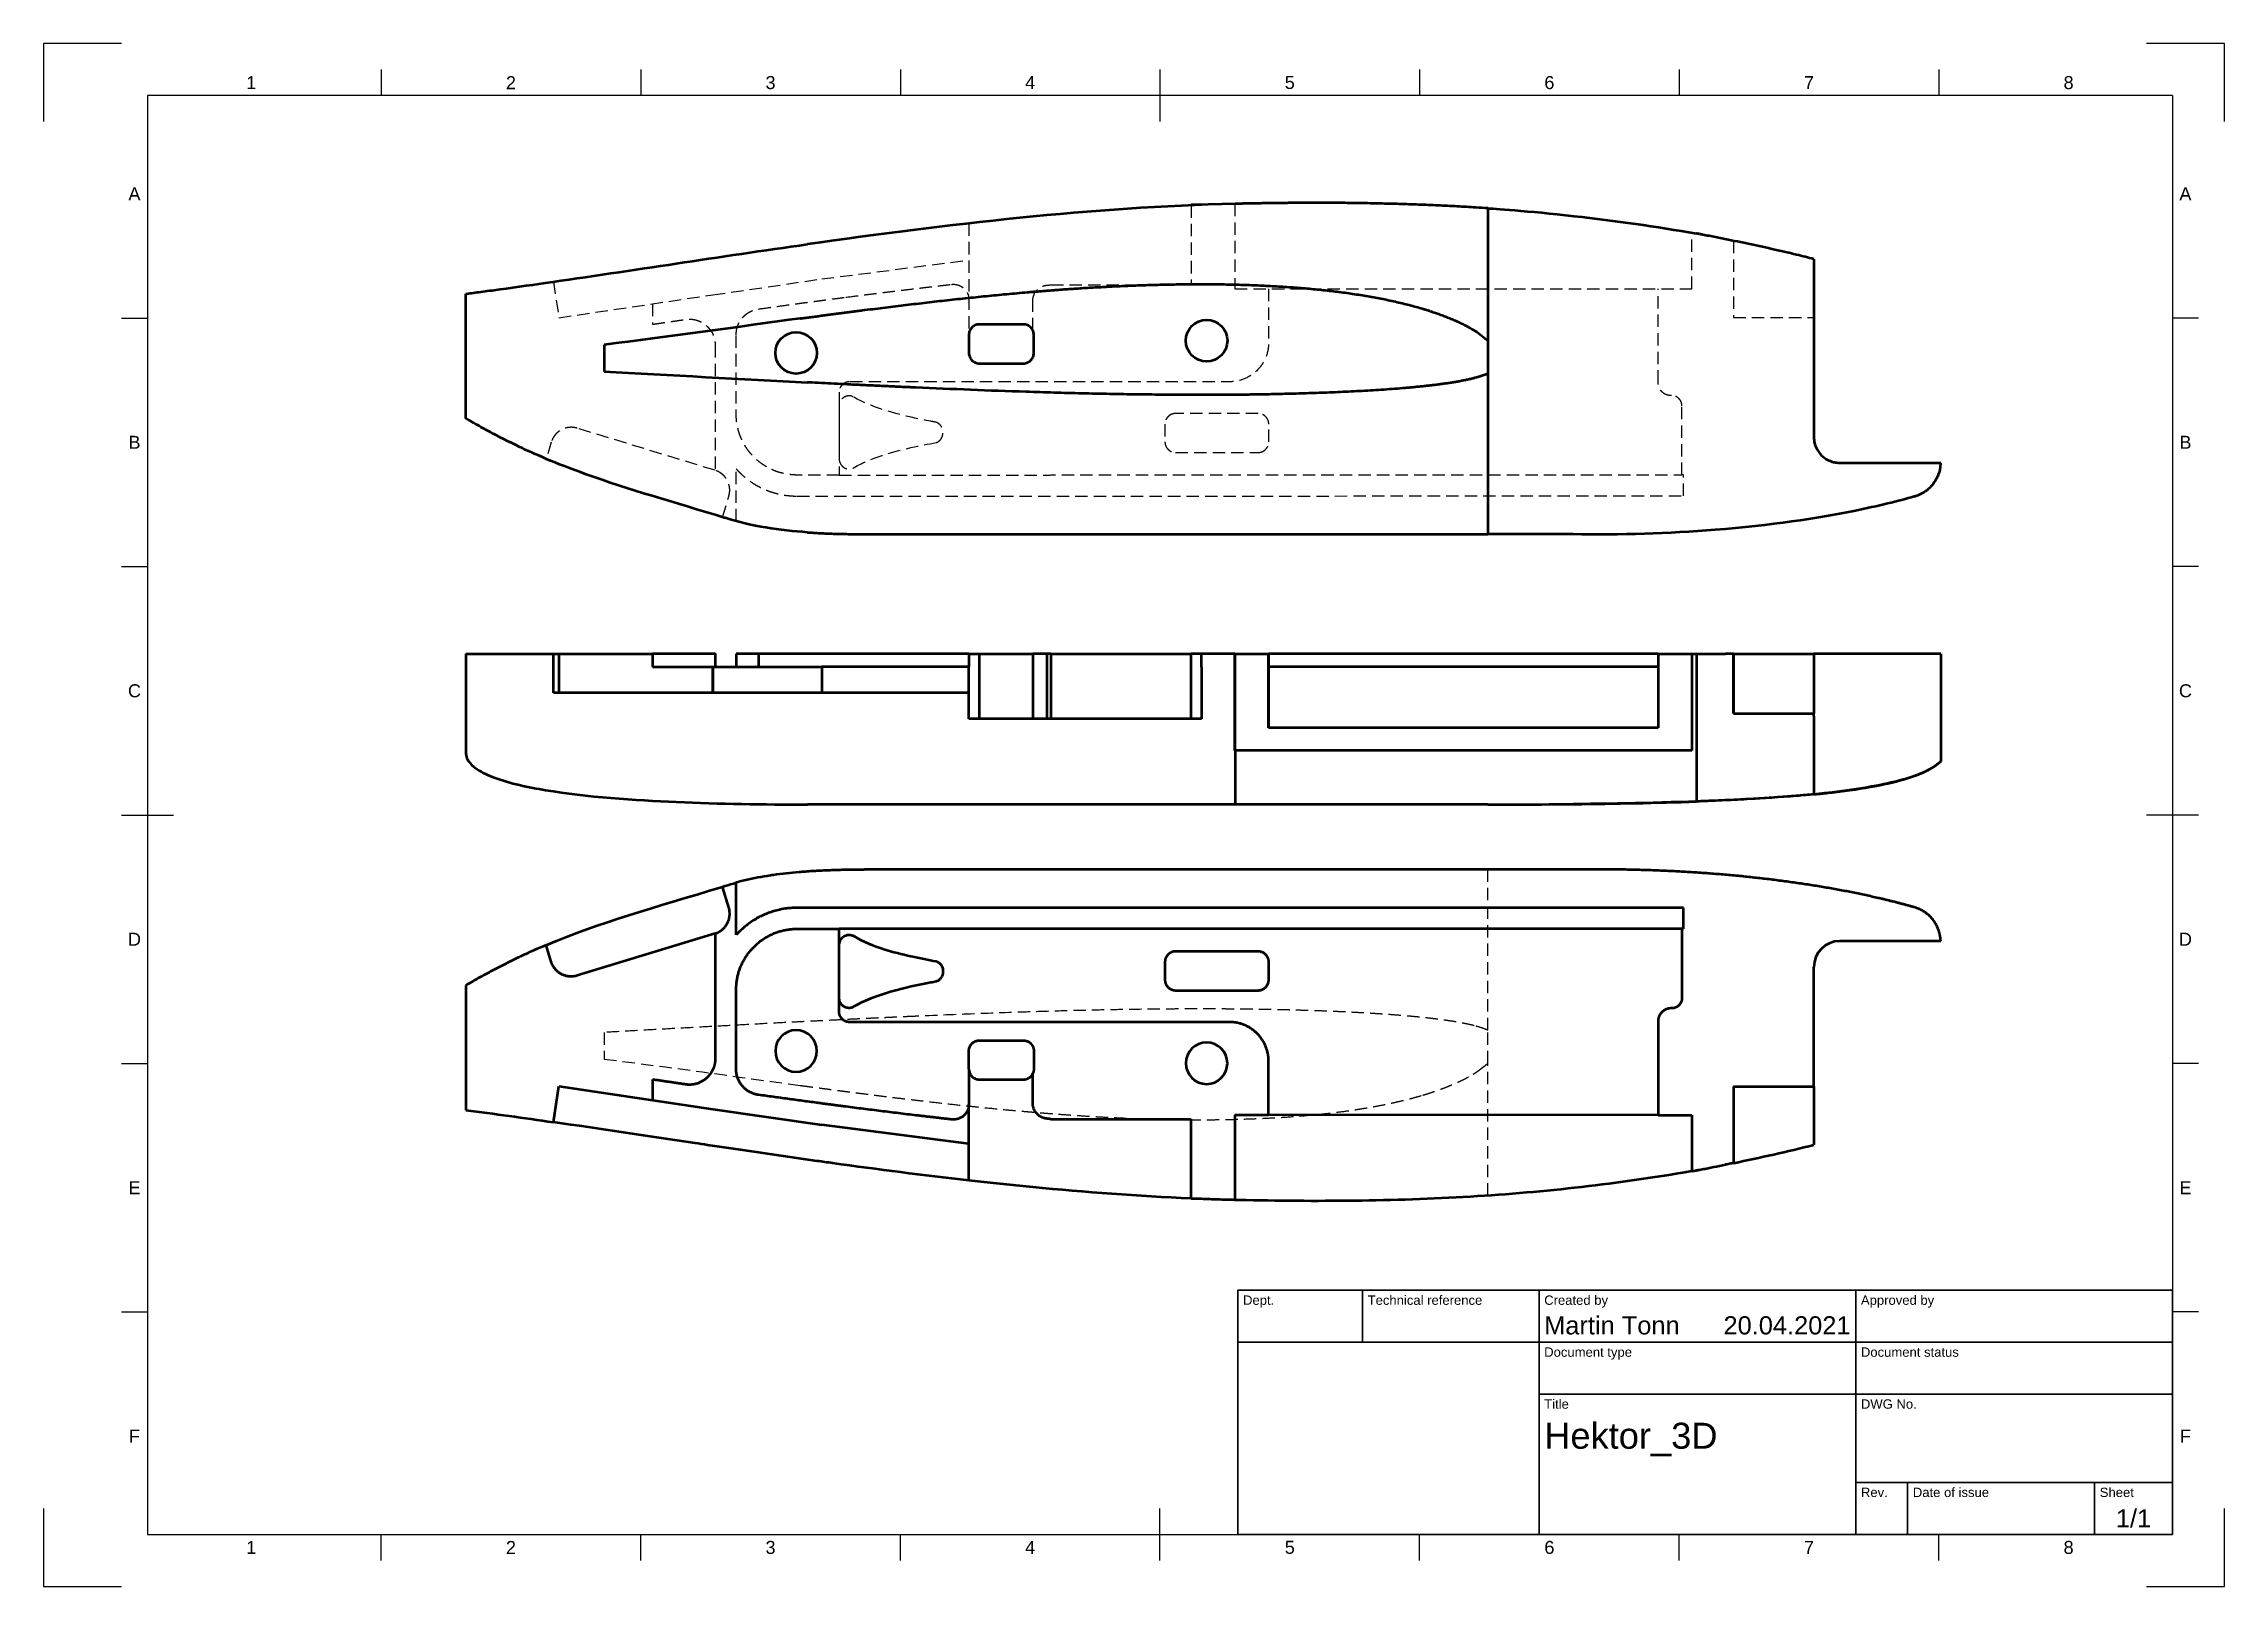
# Model space of a CAD drawing. Header units: millimetres. Extents: x 0 to 420, y 0 to 297.
import ezdxf
from ezdxf.enums import TextEntityAlignment as Align

# ---------------------------------------------------------------- set-up
doc = ezdxf.new("R2010")
doc.units = ezdxf.units.MM
doc.header["$LTSCALE"] = 0.75
doc.linetypes.add('HIDDEN2', pattern=[4.7625, 3.175, -1.5875])
for name, color, linetype, lineweight in [('Border', 7, 'Continuous', 25), ('Sichtbar', 7, 'Continuous', 50), ('TitleBlock', 7, 'Continuous', 35), ('Verdeckt', 7, 'HIDDEN2', 25)]:
    doc.layers.add(name, color=color, linetype=linetype, lineweight=lineweight)
doc.styles.add('FusionTitle', font='arial.ttf')

# ---------------------------------------------------------------- blocks, each defined once
blk = doc.blocks.new('ISO_A3_SHEET')
at = {"layer": 'Border'}
for p, q in [((65, 292), (65, 287)), ((115, 292), (115, 287)), ((165, 292), (165, 287)), ((215, 292), (215, 282)), ((265, 292), (265, 287)), ((315, 292), (315, 287)), ((365, 292), (365, 287)), ((410, 287), (20, 287)), ((20, 287), (20, 10)), ((410, 287), (410, 10)), ((15, 244.16666), (20, 244.16666)), ((415, 244.16666), (410, 244.16666)), ((15, 196.33333), (20, 196.33333)), ((415, 196.33333), (410, 196.33333)), ((15, 148.5), (25, 148.5)), ((415, 148.5), (405, 148.5)), ((15, 100.66667), (20, 100.66667)), ((415, 100.66667), (410, 100.66667)), ((15, 52.83334), (20, 52.83334)), ((415, 52.83334), (410, 52.83334)), ((215, 5), (215, 15)), ((20, 10), (410, 10)), ((65, 5), (65, 10)), ((115, 5), (115, 10)), ((165, 5), (165, 10)), ((265, 5), (265, 10)), ((315, 5), (315, 10)), ((365, 5), (365, 10))]:
    blk.add_line(p, q, dxfattribs=at)
at = {"layer": 'Defpoints'}
for p, q in [((15, 297), (0, 297)), ((0, 297), (0, 282)), ((420, 297), (405, 297)), ((420, 282), (420, 297)), ((0, 15), (0, 0)), ((420, 0), (420, 15)), ((0, 0), (15, 0)), ((405, 0), (420, 0))]:
    blk.add_line(p, q, dxfattribs=at)
at = {"layer": 'Border', "style": 'FusionTitle'}
for s, p in [('1', (40, 289.5)), ('2', (90, 289.5)), ('3', (140, 289.5)), ('4', (190, 289.5)), ('5', (240, 289.5)), ('6', (290, 289.5)), ('7', (340, 289.5)), ('8', (390, 289.5)), ('A', (17.5, 268.08333)), ('A', (412.5, 268.08333)), ('B', (17.5, 220.25)), ('B', (412.5, 220.25)), ('C', (17.5, 172.41667)), ('C', (412.5, 172.41667)), ('D', (17.5, 124.58334)), ('D', (412.5, 124.58334)), ('E', (17.5, 76.75001)), ('E', (412.5, 76.75001)), ('F', (17.5, 28.91668)), ('F', (412.5, 28.91668)), ('1', (40, 7.5)), ('2', (90, 7.5)), ('3', (140, 7.5)), ('4', (190, 7.5)), ('5', (240, 7.5)), ('6', (290, 7.5)), ('7', (340, 7.5)), ('8', (390, 7.5))]:
    blk.add_text(s, height=2.5, dxfattribs=at).set_placement(p, align=Align.MIDDLE)
blk = doc.blocks.new('ISO_TITLEBLOCK')
at = {"layer": 'TitleBlock'}
for p, q in [((0, 47), (-180, 47)), ((-180, 47), (-180, 0)), ((-156, 37), (-156, 47)), ((-122, 0), (-122, 47)), ((-61, 0), (-61, 47)), ((0, 0), (0, 47)), ((-180, 37), (0, 37)), ((-122, 27), (0, 27)), ((-61, 10), (0, 10)), ((-51, 0), (-51, 10)), ((-15, 0), (-15, 10)), ((-180, 0), (0, 0))]:
    blk.add_line(p, q, dxfattribs=at)
at = {"layer": 'TitleBlock', "style": 'FusionTitle'}
for s, p in [('Dept.', (-179, 46)), ('Technical reference', (-155, 46)), ('Created by', (-121, 46)), ('Approved by', (-60, 46)), ('Document type', (-121, 36)), ('Document status', (-60, 36)), ('Title', (-121, 26)), ('DWG No.', (-60, 26)), ('Rev.', (-60, 9)), ('Date of issue', (-50, 9)), ('Sheet', (-14, 9))]:
    blk.add_text(s, height=1.8, dxfattribs=at).set_placement(p, align=Align.TOP_LEFT)
for tag, height, p in [('DEPT', 3.5, (-179, 42)), ('TECHNICAL_REFERENCE', 3.5, (-155, 42)), ('CREATED_BY', 3.5, (-121, 42)), ('APPROVED_BY', 3.5, (-60, 42)), ('DOCUMENT_TYPE', 3.5, (-121, 32)), ('DOCUMENT_STATUS', 3.5, (-60, 32)), ('TITLE_1', 5, (-121, 21.5)), ('TITLE_2', 5, (-121, 14)), ('TITLE_3', 5, (-121, 6.5)), ('DATE_OF_ISSUE', 3.5, (-50, 5))]:
    blk.add_attdef(tag, text='', height=height, dxfattribs=at).set_placement(p, align=Align.TOP_LEFT)
for tag, p in [('CREATED_DATE', (-62, 42)), ('APPROVED_DATE', (-0.99, 42))]:
    blk.add_attdef(tag, text='', height=3.5, dxfattribs=at).set_placement(p, align=Align.TOP_RIGHT)
for tag, height, p in [('DRAWING_NUMBER', 5, (-30.5, 19.75)), ('REV', 3.5, (-56, 4.85)), ('SHEET', 3.5, (-7.5, 4.85))]:
    blk.add_attdef(tag, text='', height=height, dxfattribs=at).set_placement(p, align=Align.TOP_CENTER)

msp = doc.modelspace()

# ---------------------------------------------------------------- linework, layer by layer
at = {"layer": 'Sichtbar', "extrusion": (0, 1, 2.967e-13)}
for p, q in [((222.98, 265.95, -2.01), (220.98, 265.95, -2.01)), ((220.98, 265.87, -2.01), (220.98, 265.95, -2.01)), ((278.13, 265.3, 14.49), (278.14, 239.83, 14.49)), ((81.31, 224.84, 4.5), (81.31, 248.84, 4.5)), ((178.2, 240.94, 9.49), (178.2, 237.44, 9.49)), ((188.7, 242.94, 9.49), (180.2, 242.94, 9.49)), ((190.7, 237.55, 9.49), (190.7, 240.94, 9.49)), ((275.34, 241.91, 14.49), (276, 241.49, 14.49)), ((276, 241.49, 14.49), (277.66, 240.25, 14.49)), ((277.66, 240.25, 14.49), (278.14, 239.83, 14.49)), ((278.14, 239.83, 14.49), (278.14, 233.46, 14.49)), ((180.2, 235.44, 9.49), (188.7, 235.44, 9.49)), ((190.7, 237.44, 9.49), (190.7, 237.55, 9.49)), ((278.14, 233.46, 14.49), (278.14, 202.55, 14.49)), ((160.72, 202.55, 14.49), (278.14, 202.55, 14.49))]:
    msp.add_line(p, q, dxfattribs=at)
at = {"layer": 'Sichtbar'}
for p, q in [((81.31, 179.52, 14.4), (81.31, 160.51, 14.4)), ((98.2, 179.52, 16.72), (99.23, 179.52, 9.78)), ((99.23, 179.52, 9.78), (117.27, 179.52, 12.47)), ((99.23, 179.52, 9.78), (99.23, 172.02, 9.78)), ((117.27, 179.52, 12.47), (117.27, 177.02, 12.47)), ((117.27, 179.52, 8.53), (117.27, 177.02, 8.53)), ((117.27, 179.52, 8.53), (117.27, 179.52, 12.47)), ((117.27, 177.02, 12.47), (128.91, 177.02, 14.21)), ((128.91, 172.02, 14.21), (128.91, 177.02, 14.21)), ((128.91, 177.02, 14.21), (128.91, 172.02, 14.21)), ((128.91, 177.02, 14.21), (128.91, 177.02, 14.21)), ((128.91, 177.02, 14.21), (149.86, 177.02, 17.26)), ((129.34, 179.52, -19.59), (129.33, 179.52, 4.5)), ((129.33, 179.52, 4.52), (129.33, 177.02, 4.52)), ((129.34, 179.52, -19.59), (129.34, 177.02, -19.59)), ((133.38, 179.52, 6.53), (133.38, 177.02, 6.53)), ((137.69, 179.52, 11.48), (137.69, 177.02, 11.48)), ((149.86, 177.02, 17.26), (149.86, 172.02, 17.26)), ((149.86, 177.02, 17.26), (149.86, 172.02, 17.26)), ((149.86, 177.02, 17.26), (149.86, 177.02, 17.26)), ((149.86, 177.02, 17.26), (149.86, 177.02, 17.26)), ((178.2, 177.02, 20.88), (149.86, 177.02, 17.26)), ((149.86, 177.02, 17.26), (149.86, 172.02, 17.26)), ((178.2, 179.52, 6.51), (178.2, 179.52, 3.01)), ((178.2, 179.52, 13.23), (178.2, 177.02, 13.23)), ((178.2, 177.02, 20.88), (178.2, 177.02, 13.25)), ((178.2, 172.02, 20.88), (178.2, 177.02, 20.88)), ((180.2, 179.52, 1.01), (180.2, 167.02, 1.01)), ((180.2, 179.52, 1.01), (188.7, 179.52, 1.01)), ((190.51, 179.52, 13.07), (190.51, 177.02, 13.07)), ((190.51, 177.02, 13.07), (190.51, 167.02, 13.07)), ((193.21, 179.52, 16.05), (193.21, 177.02, 16.05)), ((193.21, 177.02, 16.05), (193.21, 167.02, 16.05)), ((194.01, 179.52, 16.14), (220.98, 179.52, 16.15)), ((194.01, 179.52, 16.14), (194.01, 177.02, 16.14)), ((194.01, 177.02, 16.14), (194.01, 167.02, 16.14)), ((222.98, 179.52, 31.52), (220.98, 179.52, 31.52)), ((220.98, 177.02, 31.52), (220.98, 179.52, 31.52)), ((222.98, 177.02, 31.52), (222.98, 179.52, 31.52)), ((229.43, 177.02, 31.72), (229.43, 179.52, 31.72)), ((229.43, 179.52, 15.35), (235.93, 179.52, 15.35)), ((229.43, 179.52, 15.35), (229.43, 160.92, 15.35)), ((229.43, 179.52, 15.35), (229.43, 179.52, 31.72)), ((310.93, 179.52, -24.52), (235.93, 179.52, -24.53)), ((235.93, 179.52, 4.98), (235.93, 165.27, 4.98)), ((310.93, 179.52, 15.36), (317.43, 179.52, 15.36)), ((310.93, 179.52, 15.36), (310.93, 165.27, 15.36)), ((318.33, 179.52, 26.01), (318.33, 151.1, 26.01)), ((325.43, 179.52, 9.86), (325.43, 168.02, 9.86)), ((325.43, 179.52, 9.86), (325.43, 179.52, 24.6)), ((325.43, 168.02, 24.6), (325.43, 179.52, 24.6)), ((325.43, 179.52, 9.86), (340.93, 179.52, 9.86)), ((340.93, 179.52, 9.86), (340.93, 168.02, 9.86)), ((340.93, 179.52, 9.86), (340.93, 179.52, -13.14)), ((365.36, 179.52, -18.14), (345.93, 179.52, -18.14)), ((365.36, 179.52, -18.14), (365.36, 158.8, -18.14)), ((178.2, 172.02, 27.96), (178.2, 172.02, 20.88)), ((340.93, 168.02, 9.86), (340.93, 168.02, 21.09)), ((340.93, 167.52, 21.09), (340.93, 168.02, 21.09)), ((222.98, 167.02, 31.52), (220.98, 167.02, 31.52)), ((310.93, 165.27, 15.36), (235.93, 165.27, 15.35)), ((229.48, 160.92, 31.72), (229.48, 150.52, 31.72)), ((278.13, 150.52, 30.87), (278.14, 150.52, 5.39)), ((278.14, 150.52, 5.39), (278.14, 150.52, -0.98)), ((278.14, 150.52, -0.98), (278.14, 150.52, -31.89)), ((293.08, 150.58, -31.89), (293.08, 150.58, 29.57))]:
    msp.add_line(p, q, dxfattribs=at)
at = {"layer": 'Sichtbar', "extrusion": (-1e-16, -1, 2.967e-13)}
for p, q in [((131.97, 130.67, 12.01), (130.74, 134.7, 12.01)), ((133.39, 125.41, 14.51), (133.39, 135.49, 14.51)), ((294.56, 137.98, 14.51), (160.72, 137.98, 14.51)), ((315.8, 130.61, 14.51), (145.11, 130.63, 14.51)), ((315.8, 126.56, 14.51), (315.8, 130.61, 14.51)), ((153.21, 110.63, 14.51), (153.21, 126.58, 14.51)), ((315.54, 126.56, 14.51), (315.54, 113.29, 14.51)), ((97.78, 120.23, 14.51), (96.79, 123.47, 14.51)), ((129.31, 125.67, 14.51), (102.77, 117.57, 14.51)), ((129.34, 125.68, 14.51), (129.33, 101.58, 14.51)), ((233.91, 122.24, 0.26), (218.01, 122.24, 0.26)), ((365.36, 124.23, 14.51), (345.93, 124.23, 14.51)), ((365.35, 124.35, 14.51), (365.36, 124.23, 14.51)), ((215.96, 120.19, 0.26), (215.96, 116.79, 0.26)), ((235.96, 116.79, 0.26), (235.96, 120.19, 0.26)), ((340.93, 96.23, 14.51), (340.93, 119.23, 14.51)), ((81.31, 115.69, 14.51), (81.31, 91.69, 14.51)), ((218.01, 114.74, 0.26), (233.91, 114.74, 0.26)), ((313.54, 111.29, 14.51), (313.43, 111.29, 14.51)), ((180.2, 105.09, 14.51), (188.7, 105.09, 14.51)), ((310.93, 108.79, 14.51), (310.93, 90.74, 14.51)), ((178.2, 99.59, 14.51), (178.2, 103.09, 14.51)), ((190.7, 103.09, 14.51), (190.7, 99.59, 14.51)), ((117.27, 97.57, 14.51), (117.27, 93.62, 14.51)), ((180.2, 97.59, 2.01), (188.7, 97.59, 2.01)), ((190.51, 93.03, 14.51), (190.51, 98.73, 14.51)), ((98.2, 89.37, 14.51), (99.23, 96.31, 14.51)), ((99.23, 96.31, 14.51), (117.27, 93.62, 14.51)), ((117.27, 93.62, 12.01), (128.91, 91.89, 12.01)), ((178.2, 85.22, 12.01), (178.2, 92.85, 12.01)), ((325.43, 96.24, 14.51), (325.43, 81.49, 14.51)), ((325.43, 96.24, 14.51), (340.93, 96.23, 14.51)), ((340.93, 96.23, 3.01), (340.93, 85.01, 3.01)), ((128.91, 91.89, 12.01), (128.91, 91.89, 12.01)), ((128.91, 91.89, 12.01), (149.86, 88.83, 12.01)), ((149.86, 88.83, 12.01), (149.86, 88.83, 12.01)), ((149.86, 88.83, 12.01), (149.86, 88.83, 12.01)), ((178.2, 85.22, 12.01), (149.86, 88.83, 12.01)), ((194.01, 89.95, 2.01), (194.01, 89.95, 2.01)), ((194.01, 89.95, 14.51), (220.98, 89.95, 14.51)), ((220.98, 74.58, 14.51), (220.98, 89.95, 14.51)), ((229.43, 90.75, 14.51), (235.93, 90.75, 14.51)), ((229.43, 90.75, 14.51), (229.43, 74.38, 14.51)), ((310.93, 90.74, 0.26), (235.93, 90.75, 0.26)), ((310.93, 90.74, 14.51), (317.43, 90.74, 14.51)), ((317.43, 90.74, 14.51), (317.43, 79.93, 14.51)), ((178.2, 78.14, 7.01), (178.2, 85.22, 7.01)), ((222.98, 74.58, 14.51), (220.98, 74.58, 14.51))]:
    msp.add_line(p, q, dxfattribs=at)
at = {"layer": 'Sichtbar'}
for centre in [(223.98, 239.82, 9.49), (144.93, 237.46, 9.49)]:
    msp.add_circle(centre, 4, dxfattribs=at)
at = {"layer": 'Sichtbar', "extrusion": (0, -2.967e-13, -1)}
for centre in [(-144.93, 103.07, -14.51), (-223.98, 100.71, -14.51)]:
    msp.add_circle(centre, 4, dxfattribs=at)
at = {"layer": 'Sichtbar', "extrusion": (0, 1, 0)}
msp.add_arc((-345.93, -13.14, 179.52), 5, 269.9937, 359.9937, dxfattribs=at)
at = {"layer": 'Sichtbar'}
msp.add_arc((345.93, 119.23, 14.51), 5, 89.9937, 179.9937, dxfattribs=at)
for points in [[(229.48, 266.16, 14.49), (201.91, 265.49, 14.49), (173.92, 262.18, 14.49), (147.14, 258.39, 14.49)], [(145.8, 244.1, 14.49), (133.93, 242.5, 14.47), (119.93, 240.48, 14.18), (107.97, 239.03, 13.1)], [(107.97, 239.03, 13.1), (107.97, 237.32, 13.1), (107.97, 235.6, 13.1), (107.97, 233.88, 13.1)], [(107.97, 233.88, 13.1), (120.26, 233.21, 14.21), (134.78, 232.41, 14.49), (147.15, 231.78, 14.49)], [(360.93, 210.02, 8.76), (360.71, 209.93, 8.85), (360.48, 209.86, 8.93), (360.25, 209.79, 9.02)], [(147.15, 202.91, 14.49), (141.85, 203.28, 14.49), (136.33, 204.04, 14.44), (131.24, 205.68, 14.32)], [(98.2, 172.02, 16.72), (98.2, 174.52, 16.72), (98.2, 177.02, 16.72), (98.2, 179.52, 16.72)], [(220.98, 167.02, 31.52), (220.98, 170.35, 31.52), (220.98, 173.68, 31.52), (220.98, 177.02, 31.52)], [(222.98, 177.02, 31.52), (222.98, 173.68, 31.52), (222.98, 170.35, 31.52), (222.98, 167.02, 31.52)], [(229.43, 160.92, 31.72), (229.43, 166.28, 31.72), (229.43, 171.65, 31.72), (229.43, 177.02, 31.72)], [(317.43, 179.52, 26.16), (317.43, 173.32, 26.16), (317.43, 167.12, 26.16), (317.43, 160.92, 26.16)], [(360.93, 156.25, -24.42), (360.71, 156.16, -24.5), (360.48, 156.08, -24.58), (360.25, 156, -24.64)], [(96.79, 123.47, 4.51), (107.29, 127.92, 4.51), (117.37, 130.6, 4.51), (130.74, 134.7, 4.51)], [(131.24, 134.85, 12.01), (131.95, 135.08, 12.01), (132.67, 135.29, 12.01), (133.39, 135.49, 12.01)], [(315.54, 126.56, 14.51), (315.63, 126.56, 14.51), (315.72, 126.56, 14.51), (315.8, 126.56, 14.51)], [(81.31, 91.69, 14.51), (86.8, 90.99, 14.51), (92.44, 90.2, 14.51), (98.2, 89.37, 14.51)], [(125.48, 85.32, 7.01), (116.12, 86.72, 7.01), (107.14, 88.08, 7.01), (98.2, 89.37, 7.01)], [(127.87, 84.96, 7.01), (127.07, 85.08, 7.01), (126.27, 85.2, 7.01), (125.48, 85.32, 7.01)], [(151.96, 81.47, 7.01), (150.97, 81.6, 7.01), (149.97, 81.74, 7.01), (148.98, 81.88, 7.01)], [(317.43, 79.93, 14.51), (317.73, 79.98, 14.51), (318.03, 80.03, 14.51), (318.33, 80.09, 14.51)], [(182.96, 77.61, 2.01), (181.37, 77.78, 2.01), (179.79, 77.96, 2.01), (178.2, 78.14, 2.01)], [(187.96, 77.09, 2.01), (186.29, 77.26, 2.01), (184.63, 77.43, 2.01), (182.96, 77.61, 2.01)], [(190.51, 76.84, 2.01), (189.66, 76.92, 2.01), (188.81, 77.01, 2.01), (187.96, 77.09, 2.01)], [(229.48, 74.37, -4.09), (229.46, 74.37, -4.09), (229.44, 74.37, -4.09), (229.43, 74.38, -4.09)]]:
    msp.add_open_spline(points, degree=3, dxfattribs=at)
for points, knots in [([(278.13, 265.3, 14.49), (277.37, 265.35, 14.49), (275.4, 265.48, 14.49), (272.21, 265.67, 14.49), (268.55, 265.85, 14.49), (264.86, 266, 14.49), (261.13, 266.12, 14.49), (257.99, 266.2, 14.49), (255.46, 266.25, 14.49), (253.55, 266.29, 14.49), (251.62, 266.31, 14.49), (249.68, 266.33, 14.49), (247.73, 266.34, 14.49), (245.76, 266.34, 14.49), (243.78, 266.34, 14.49), (242.12, 266.34, 14.49), (240.78, 266.33, 14.49), (239.78, 266.32, 14.49), (238.76, 266.31, 14.49), (237.75, 266.3, 14.49), (236.73, 266.29, 14.49), (235.88, 266.28, 14.49), (235.19, 266.27, 14.49), (234.68, 266.26, 14.49), (234.16, 266.25, 14.49), (233.65, 266.24, 14.49), (233.13, 266.23, 14.49), (232.61, 266.22, 14.49), (232.18, 266.21, 14.49), (231.83, 266.21, 14.49), (231.57, 266.2, 14.49), (231.31, 266.2, 14.49), (231.05, 266.19, 14.49), (230.83, 266.19, 14.49), (230.66, 266.18, 14.49), (230.53, 266.18, 14.49), (230.4, 266.18, 14.49), (230.26, 266.17, 14.49), (230.13, 266.17, 14.49), (230.02, 266.17, 14.49), (229.94, 266.17, 14.49), (229.87, 266.17, 14.49), (229.81, 266.16, 14.49), (229.74, 266.16, 14.49), (229.69, 266.16, 14.49), (229.64, 266.16, 14.49), (229.61, 266.16, 14.49), (229.58, 266.16, 14.49), (229.56, 266.16, 14.49), (229.54, 266.16, 14.49), (229.53, 266.16, 14.49), (229.51, 266.16, 14.49), (229.5, 266.16, 14.49), (229.5, 266.16, 14.49), (229.49, 266.16, 14.49), (229.49, 266.16, 14.49), (229.48, 266.16, 14.49), (229.48, 266.16, 14.49), (229.48, 266.16, 14.49), (229.48, 266.16, 14.49), (229.48, 266.16, 14.49)], [-9.735873, -9.735873, -9.735873, -9.735873, -9.278111, -8.551612, -7.819283, -7.080319, -6.333918, -5.579284, -5.19863, -4.81562, -4.430155, -4.042137, -3.651467, -3.258047, -2.86178, -2.462567, -2.261826, -2.060312, -1.858013, -1.654917, -1.451011, -1.246284, -1.143609, -1.040724, -0.937628, -0.834318, -0.730795, -0.627055, -0.523098, -0.471038, -0.418922, -0.366752, -0.314526, -0.262245, -0.236083, -0.209908, -0.183718, -0.157515, -0.131297, -0.105066, -0.091945, -0.07882, -0.065692, -0.052561, -0.039426, -0.032857, -0.026287, -0.019716, -0.016431, -0.013145, -0.009859, -0.006572, -0.004929, -0.003286, -0.002464, -0.001643, -0.000821, -0.00041, -0.000205, 0, 0, 0, 0]), ([(278.13, 265.3, 14.49), (278.14, 265.3, 14.49), (278.15, 265.3, 14.49), (278.93, 265.25, 14.49), (285.76, 264.82, 14.51), (302.71, 262.93, 14.33), (310.53, 261.81, 14.19), (318.33, 260.44, 13.91)], [0, 0, 0, 0, 0.0002878, 0.0002878, 0.2613842, 0.2613842, 0.4912864, 0.4912864, 0.4912864, 0.4912864]), ([(340.93, 255.52, 12.53), (339.87, 255.79, 12.63), (338.76, 256.07, 12.73), (334.43, 257.11, 13.09), (331.22, 257.83, 13.3), (326.43, 258.84, 13.56), (324.81, 259.17, 13.64), (322.39, 259.65, 13.75), (321.58, 259.81, 13.79), (320.36, 260.05, 13.83), (319.95, 260.13, 13.85), (319.34, 260.25, 13.87), (319.14, 260.29, 13.88), (318.84, 260.35, 13.89), (318.73, 260.37, 13.9), (318.58, 260.4, 13.9), (318.53, 260.41, 13.9), (318.45, 260.42, 13.91), (318.43, 260.43, 13.91), (318.39, 260.43, 13.91), (318.38, 260.43, 13.91), (318.36, 260.44, 13.91), (318.35, 260.44, 13.91), (318.33, 260.44, 13.91), (318.33, 260.44, 13.91), (318.33, 260.44, 13.91)], [7.87655, 7.87655, 7.87655, 7.87655, 8.049462, 8.049462, 8.519887, 8.519887, 8.757554, 8.757554, 8.876813, 8.876813, 8.936541, 8.936541, 8.96642, 8.96642, 8.981363, 8.981363, 8.988835, 8.988835, 8.992565, 8.992565, 8.994334, 8.994334, 8.995114, 8.995114, 8.996667, 8.996667, 8.996667, 8.996667]), ([(81.31, 248.84, 4.5), (81.31, 248.84, 4.86), (81.38, 248.85, 5.21), (81.67, 248.88, 5.9), (81.88, 248.91, 6.23), (82.51, 248.99, 6.97), (82.99, 249.06, 7.36), (84.47, 249.25, 8.36), (85.67, 249.41, 8.89), (89.78, 249.96, 10.42), (93.53, 250.49, 11.2), (104.47, 252.06, 13.01), (114, 253.49, 13.66), (130.12, 255.91, 14.37), (138.78, 257.21, 14.49), (147.14, 258.39, 14.49)], [0, 0, 0, 0, 0.216363, 0.216363, 0.44986, 0.44986, 0.806166, 0.806166, 1.526382, 1.526382, 3.46699, 3.46699, 8.309214, 8.309214, 13.420695, 13.420695, 13.420695, 13.420695]), ([(340.93, 255.52, 12.53), (340.93, 252.58, 12.53), (340.93, 249.63, 12.53), (340.93, 238.22, 12.53), (340.93, 229.76, 12.53), (340.93, 221.3, 12.53)], [-10.62593, -10.62593, -10.62593, -10.62593, -8.858738, -8.858738, -3.780269, -3.780269, -3.780269, -3.780269]), ([(147.15, 244.28, 14.49), (147.19, 244.29, 14.49), (147.32, 244.3, 14.49), (147.53, 244.33, 14.49), (147.86, 244.38, 14.49), (148.28, 244.43, 14.49), (148.77, 244.5, 14.49), (149.27, 244.56, 14.49), (149.76, 244.63, 14.49), (150.26, 244.7, 14.49), (150.92, 244.78, 14.49), (151.74, 244.89, 14.49), (152.73, 245.02, 14.49), (153.72, 245.15, 14.49), (154.71, 245.28, 14.49), (155.7, 245.41, 14.49), (156.7, 245.54, 14.49), (158.02, 245.71, 14.49), (159.67, 245.91, 14.49), (161.66, 246.16, 14.49), (163.64, 246.41, 14.49), (165.63, 246.65, 14.49), (167.62, 246.88, 14.49), (170.27, 247.19, 14.49), (173.58, 247.57, 14.49), (176.89, 247.93, 14.49), (179.55, 248.2, 14.49), (182.2, 248.47, 14.49), (184.85, 248.73, 14.49), (187.51, 248.97, 14.49), (189.16, 249.12, 14.49), (190.49, 249.23, 14.49), (191.48, 249.31, 14.49), (192.31, 249.38, 14.49), (192.98, 249.43, 14.49), (193.53, 249.48, 14.49), (194.13, 249.52, 14.49), (195.02, 249.59, 14.49), (196.15, 249.68, 14.49), (197.53, 249.77, 14.49), (199.4, 249.9, 14.49), (201.79, 250.05, 14.49), (204.72, 250.21, 14.49), (207.71, 250.36, 14.49), (210.76, 250.48, 14.49), (213.86, 250.58, 14.49), (217, 250.65, 14.49), (220.17, 250.69, 14.49), (223.37, 250.7, 14.49), (226.58, 250.68, 14.49), (229.8, 250.62, 14.49), (233.01, 250.51, 14.49), (236.21, 250.37, 14.49), (239.39, 250.18, 14.49), (242.54, 249.94, 14.49), (245.65, 249.65, 14.49), (248.71, 249.31, 14.49), (251.23, 248.98, 14.49), (253.21, 248.68, 14.49), (254.67, 248.45, 14.49), (256.12, 248.19, 14.49), (257.54, 247.93, 14.49), (258.94, 247.64, 14.49), (260.33, 247.34, 14.49), (261.68, 247.02, 14.49), (263.02, 246.69, 14.49), (264.33, 246.34, 14.49), (265.19, 246.09, 14.49), (265.62, 245.96, 14.49)], [0.270529, 0.270529, 0.270529, 0.270529, 0.299223, 0.349106, 0.398993, 0.498776, 0.598573, 0.698383, 0.798206, 0.898041, 0.997888, 1.197617, 1.397391, 1.597206, 1.79706, 1.996951, 2.196875, 2.39683, 2.796822, 3.196907, 3.597065, 3.997275, 4.397517, 4.797772, 5.598241, 6.398534, 6.798569, 7.198506, 7.998018, 8.397562, 8.796942, 8.996567, 9.196145, 9.395675, 9.495421, 9.595155, 9.727357, 9.860804, 10.131319, 10.406476, 10.686052, 11.257576, 11.844117, 12.443907, 13.055189, 13.676212, 14.305235, 14.94053, 15.58038, 16.223083, 16.866954, 17.510326, 18.151555, 18.789024, 19.421142, 20.046357, 20.663158, 21.270081, 21.569403, 21.865734, 22.15891, 22.448773, 22.735169, 23.017951, 23.29698, 23.572124, 23.843259, 24.110272, 24.110272, 24.110272, 24.110272]), ([(145.8, 244.1, 14.49), (145.81, 244.1, 14.49), (145.81, 244.1, 14.49), (145.81, 244.1, 14.49), (145.81, 244.1, 14.49), (145.82, 244.1, 14.49), (145.83, 244.1, 14.49), (145.84, 244.11, 14.49), (145.85, 244.11, 14.49), (145.87, 244.11, 14.49), (145.9, 244.11, 14.49), (145.93, 244.12, 14.49), (145.96, 244.12, 14.49), (146, 244.13, 14.49), (146.05, 244.13, 14.49), (146.11, 244.14, 14.49), (146.2, 244.15, 14.49), (146.3, 244.17, 14.49), (146.42, 244.18, 14.49), (146.55, 244.2, 14.49), (146.67, 244.22, 14.49), (146.83, 244.24, 14.49), (146.99, 244.26, 14.49), (147.11, 244.28, 14.49), (147.15, 244.28, 14.49)], [0, 0, 0, 0, 0.0003891, 0.0007786, 0.0015577, 0.0031158, 0.0046739, 0.006232, 0.0093483, 0.0124645, 0.0186971, 0.0249297, 0.0311624, 0.0373952, 0.0498609, 0.0623268, 0.074793, 0.099726, 0.1246599, 0.1495947, 0.1745305, 0.1994671, 0.2493432, 0.2705294, 0.2705294, 0.2705294, 0.2705294]), ([(265.62, 245.96, 14.49), (265.62, 245.96, 14.49), (265.62, 245.96, 14.49), (265.62, 245.96, 14.49), (265.62, 245.96, 14.49), (265.62, 245.96, 14.49), (265.63, 245.96, 14.49), (265.63, 245.96, 14.49), (265.63, 245.96, 14.49), (265.64, 245.96, 14.49), (265.65, 245.95, 14.49), (265.66, 245.95, 14.49), (265.68, 245.95, 14.49), (265.69, 245.94, 14.49), (265.71, 245.94, 14.49), (265.74, 245.93, 14.49), (265.77, 245.92, 14.49), (265.81, 245.91, 14.49), (265.86, 245.89, 14.49), (265.91, 245.88, 14.49), (265.96, 245.86, 14.49), (266.02, 245.84, 14.49), (266.1, 245.82, 14.49), (266.2, 245.79, 14.49), (266.3, 245.76, 14.49), (266.4, 245.72, 14.49), (266.5, 245.69, 14.49), (266.64, 245.65, 14.49), (266.81, 245.6, 14.49), (267.01, 245.53, 14.49), (267.22, 245.46, 14.49), (267.42, 245.39, 14.49), (267.7, 245.3, 14.49), (268.05, 245.18, 14.49), (268.47, 245.03, 14.49), (268.9, 244.88, 14.49), (269.33, 244.72, 14.49), (269.76, 244.56, 14.49), (270.18, 244.39, 14.49), (270.75, 244.17, 14.49), (271.46, 243.87, 14.49), (272.15, 243.57, 14.49), (272.7, 243.32, 14.49), (273.1, 243.13, 14.49), (273.5, 242.93, 14.49), (273.89, 242.73, 14.49), (274.26, 242.53, 14.49), (274.63, 242.33, 14.49), (274.99, 242.13, 14.49), (275.22, 241.99, 14.49), (275.34, 241.91, 14.49)], [0, 0, 0, 0, 0.000156, 0.000313, 0.000626, 0.001253, 0.001879, 0.002506, 0.003759, 0.005013, 0.007523, 0.010035, 0.012549, 0.015064, 0.020102, 0.025147, 0.0302, 0.040328, 0.050488, 0.060678, 0.070897, 0.081146, 0.101731, 0.122431, 0.143241, 0.16416, 0.185185, 0.206312, 0.248865, 0.291796, 0.335084, 0.378706, 0.422641, 0.511359, 0.601065, 0.691581, 0.782735, 0.874353, 0.966262, 1.05829, 1.242019, 1.424189, 1.514275, 1.603476, 1.69163, 1.778581, 1.864172, 1.948252, 2.030673, 2.111294, 2.111294, 2.111294, 2.111294]), ([(180.2, 242.94, 9.49), (180.07, 242.94, 9.49), (179.93, 242.93, 9.49), (179.66, 242.87, 9.49), (179.53, 242.83, 9.49), (179.17, 242.67, 9.49), (178.95, 242.52, 9.49), (178.59, 242.14, 9.49), (178.44, 241.93, 9.49), (178.23, 241.4, 9.49), (178.2, 241.14, 9.49), (178.2, 240.94, 9.49)], [-0.4168823, -0.4168823, -0.4168823, -0.4168823, -0.3653815, -0.3653815, -0.3138554, -0.3138554, -0.2142864, -0.2142864, -0.1164629, -0.1164629, 0, 0, 0, 0]), ([(190.7, 240.94, 9.49), (190.7, 241.21, 9.49), (190.65, 241.47, 9.49), (190.45, 241.95, 9.49), (190.3, 242.17, 9.49), (189.93, 242.54, 9.49), (189.72, 242.69, 9.49), (189.23, 242.89, 9.49), (188.97, 242.94, 9.49), (188.71, 242.94, 9.49), (188.7, 242.94, 9.49), (188.7, 242.94, 9.49), (188.7, 242.94, 9.49), (188.7, 242.94, 9.49), (188.7, 242.94, 9.49), (188.7, 242.94, 9.49), (188.7, 242.94, 9.49), (188.7, 242.94, 9.49)], [-0.5099413, -0.5099413, -0.5099413, -0.5099413, -0.382187, -0.382187, -0.2543902, -0.2543902, -0.1286763, -0.1286763, -0.0002167, -0.0002167, -0.0000232, -0.0000232, -0.0000168, -0.0000168, -0.0000058, -0.0000058, 0, 0, 0, 0]), ([(178.2, 237.44, 9.49), (178.2, 237.18, 9.49), (178.26, 236.92, 9.49), (178.46, 236.43, 9.49), (178.61, 236.21, 9.49), (178.98, 235.84, 9.49), (179.19, 235.7, 9.49), (179.68, 235.49, 9.49), (179.94, 235.44, 9.49), (180.2, 235.44, 9.49), (180.2, 235.44, 9.49), (180.2, 235.44, 9.49), (180.2, 235.44, 9.49), (180.2, 235.44, 9.49), (180.2, 235.44, 9.49), (180.2, 235.44, 9.49), (180.2, 235.44, 9.49), (180.2, 235.44, 9.49)], [-0.6354523, -0.6354523, -0.6354523, -0.6354523, -0.4762646, -0.4762646, -0.3170208, -0.3170208, -0.1603722, -0.1603722, -0.0002995, -0.0002995, -0.0000585, -0.0000585, -0.0000186, -0.0000186, -0.0000057, -0.0000057, 0, 0, 0, 0]), ([(188.7, 235.44, 9.49), (188.97, 235.44, 9.49), (189.23, 235.49, 9.49), (189.71, 235.7, 9.49), (189.93, 235.85, 9.49), (190.3, 236.21, 9.49), (190.45, 236.43, 9.49), (190.65, 236.91, 9.49), (190.7, 237.17, 9.49), (190.7, 237.44, 9.49), (190.7, 237.44, 9.49), (190.7, 237.44, 9.49), (190.7, 237.44, 9.49), (190.7, 237.44, 9.49), (190.7, 237.44, 9.49), (190.7, 237.44, 9.49), (190.7, 237.44, 9.49), (190.7, 237.44, 9.49)], [-0.5986098, -0.5986098, -0.5986098, -0.5986098, -0.4486872, -0.4486872, -0.29868, -0.29868, -0.1511159, -0.1511159, -0.0002995, -0.0002995, -0.0000586, -0.0000586, -0.0000186, -0.0000186, -0.0000057, -0.0000057, 0, 0, 0, 0]), ([(275.53, 232.6, 14.49), (275.53, 232.6, 14.49), (275.53, 232.6, 14.49), (275.53, 232.6, 14.49), (275.53, 232.6, 14.49), (275.53, 232.6, 14.49), (275.53, 232.6, 14.49), (275.53, 232.6, 14.49), (275.53, 232.6, 14.49), (275.52, 232.6, 14.49), (275.52, 232.6, 14.49), (275.52, 232.6, 14.49), (275.52, 232.6, 14.49), (275.51, 232.6, 14.49), (275.51, 232.59, 14.49), (275.51, 232.59, 14.49), (275.5, 232.59, 14.49), (275.49, 232.59, 14.49), (275.48, 232.59, 14.49), (275.47, 232.59, 14.49), (275.46, 232.58, 14.49), (275.45, 232.58, 14.49), (275.44, 232.58, 14.49), (275.42, 232.57, 14.49), (275.4, 232.57, 14.49), (275.38, 232.56, 14.49), (275.36, 232.56, 14.49), (275.34, 232.55, 14.49), (275.3, 232.54, 14.49), (275.27, 232.53, 14.49), (275.23, 232.52, 14.49), (275.19, 232.51, 14.49), (275.14, 232.5, 14.49), (275.07, 232.48, 14.49), (274.99, 232.47, 14.49), (274.92, 232.45, 14.49), (274.84, 232.43, 14.49), (274.76, 232.41, 14.49), (274.68, 232.39, 14.49), (274.57, 232.37, 14.49), (274.43, 232.34, 14.49), (274.26, 232.3, 14.49), (274.1, 232.26, 14.49), (273.93, 232.23, 14.49), (273.75, 232.19, 14.49), (273.52, 232.14, 14.49), (273.22, 232.09, 14.49), (272.86, 232.02, 14.49), (272.49, 231.95, 14.49), (272.11, 231.88, 14.49), (271.72, 231.82, 14.49), (271.33, 231.75, 14.49), (270.93, 231.69, 14.49), (270.38, 231.61, 14.49), (269.68, 231.51, 14.49), (268.83, 231.39, 14.49), (267.94, 231.28, 14.49), (267.04, 231.17, 14.49), (266.11, 231.07, 14.49), (265.17, 230.97, 14.49), (264.21, 230.88, 14.49), (263.23, 230.78, 14.49), (261.9, 230.67, 14.49), (260.2, 230.53, 14.49), (258.14, 230.38, 14.49), (256.06, 230.24, 14.49), (253.96, 230.12, 14.49), (251.86, 230.01, 14.49), (249.76, 229.91, 14.49), (247.69, 229.82, 14.49), (245.66, 229.75, 14.49), (243.67, 229.68, 14.49), (241.74, 229.62, 14.49), (239.88, 229.57, 14.49), (238.11, 229.53, 14.49), (236.43, 229.49, 14.49), (235.1, 229.47, 14.49), (234.09, 229.45, 14.49), (233.39, 229.44, 14.49), (232.82, 229.43, 14.49), (232.38, 229.42, 14.49), (231.94, 229.42, 14.49), (231.4, 229.41, 14.49), (230.51, 229.4, 14.49), (229.41, 229.39, 14.49), (228.09, 229.38, 14.49), (226.31, 229.37, 14.49), (224.1, 229.36, 14.49), (221.43, 229.36, 14.49), (218.76, 229.37, 14.49), (215.19, 229.4, 14.49), (210.72, 229.45, 14.49), (205.35, 229.53, 14.49), (199.98, 229.65, 14.49), (194.6, 229.79, 14.49), (187.45, 230.01, 14.49), (178.55, 230.33, 14.49), (171.45, 230.63, 14.49), (167.91, 230.78, 14.49)], [0, 0, 0, 0, 0.00003, 0.00006, 0.00012, 0.00024, 0.000361, 0.000481, 0.000721, 0.000962, 0.001443, 0.001925, 0.002406, 0.002888, 0.003851, 0.004815, 0.00578, 0.00771, 0.009642, 0.011575, 0.01351, 0.015447, 0.019326, 0.023212, 0.027105, 0.031004, 0.034911, 0.038824, 0.04667, 0.054544, 0.062444, 0.070372, 0.078326, 0.094316, 0.110412, 0.126615, 0.142924, 0.159339, 0.175858, 0.192483, 0.226043, 0.260015, 0.294396, 0.329182, 0.364368, 0.399951, 0.472288, 0.546161, 0.621535, 0.698378, 0.776653, 0.856327, 0.937365, 1.019729, 1.188299, 1.36175, 1.539792, 1.722132, 1.908474, 2.098524, 2.291983, 2.488553, 2.687932, 3.093918, 3.507524, 3.926327, 4.347893, 4.769782, 5.189552, 5.604755, 6.01294, 6.411654, 6.798442, 7.170846, 7.526408, 7.862668, 8.177165, 8.325483, 8.467437, 8.602719, 8.667762, 8.731021, 8.863162, 8.995399, 9.260149, 9.525257, 9.790706, 10.322565, 10.855602, 11.38969, 11.924703, 12.996991, 14.07144, 15.147017, 16.222679, 17.297379, 19.439665, 21.565389, 21.565389, 21.565389, 21.565389]), ([(278.14, 233.46, 14.49), (278.13, 233.46, 14.49), (278.13, 233.46, 14.49), (278.12, 233.45, 14.49), (278.1, 233.44, 14.49), (278.07, 233.43, 14.49), (278.03, 233.42, 14.49), (277.99, 233.4, 14.49), (277.94, 233.38, 14.49), (277.85, 233.35, 14.49), (277.75, 233.31, 14.49), (277.64, 233.27, 14.49), (277.53, 233.23, 14.49), (277.39, 233.18, 14.49), (277.22, 233.12, 14.49), (277.03, 233.05, 14.49), (276.84, 232.98, 14.49), (276.65, 232.92, 14.49), (276.46, 232.86, 14.49), (276.25, 232.8, 14.49), (276.03, 232.73, 14.49), (275.79, 232.67, 14.49), (275.62, 232.62, 14.49), (275.53, 232.6, 14.49)], [0, 0, 0, 0, 0.0018546, 0.0037027, 0.0073799, 0.0146585, 0.0218378, 0.02892, 0.0428014, 0.0563195, 0.0823339, 0.1070985, 0.1307487, 0.15342, 0.1963678, 0.2370277, 0.276488, 0.3158393, 0.356175, 0.3985892, 0.4441765, 0.4940303, 0.5492424, 0.5492424, 0.5492424, 0.5492424]), ([(131.24, 205.68, 14.32), (131.23, 205.68, 14.32), (131.2, 205.69, 14.31), (121.48, 208.68, 14.08), (112.56, 211.17, 13.63), (98.42, 216.24, 12.11), (94.43, 218.05, 11.38), (89.47, 220.4, 10.22), (87.59, 221.37, 9.65), (85.09, 222.7, 8.62), (84.04, 223.28, 8.11), (82.69, 224.05, 7.11), (82.2, 224.33, 6.67), (81.69, 224.62, 5.91), (81.56, 224.7, 5.66), (81.37, 224.81, 5.1), (81.31, 224.84, 4.8), (81.31, 224.84, 4.5)], [0, 0, 0, 0, 0.003958, 0.003958, 0.381482, 0.381482, 0.665043, 0.665043, 0.89835, 0.89835, 1.048459, 1.048459, 1.132632, 1.132632, 1.17033, 1.17033, 1.208952, 1.208952, 1.208952, 1.208952]), ([(340.93, 221.3, 12.53), (340.93, 220.89, 12.53), (340.98, 220.48, 12.52), (341.23, 219.5, 12.5), (341.48, 218.95, 12.47), (342.14, 217.99, 12.41), (342.53, 217.58, 12.37), (343.44, 216.93, 12.27), (343.94, 216.68, 12.21), (344.76, 216.43, 12.12), (345.05, 216.37, 12.08), (345.54, 216.31, 12.02), (345.73, 216.3, 12), (345.93, 216.3, 11.97)], [-4.202019, -4.202019, -4.202019, -4.202019, -3.954602, -3.954602, -3.595176, -3.595176, -3.256355, -3.256355, -2.920267, -2.920267, -2.741848, -2.741848, -2.622572, -2.622572, -2.622572, -2.622572]), ([(365.35, 216.18, 6.21), (365.35, 216.18, 6.21), (365.35, 216.18, 6.21), (365.35, 216.18, 6.21), (365.35, 216.18, 6.21), (365.35, 216.18, 6.21), (365.35, 216.18, 6.21), (365.35, 216.18, 6.21), (365.35, 216.18, 6.21), (365.35, 216.18, 6.21), (365.35, 216.17, 6.21), (365.3, 215.24, 6.27), (365.09, 214.52, 6.45), (364.6, 213.21, 6.86), (364.13, 212.42, 7.2), (363.17, 211.4, 7.75), (362.83, 211.11, 7.93), (361.99, 210.51, 8.33), (361.48, 210.23, 8.55), (360.93, 210.02, 8.76)], [0, 0, 0, 0, 0.00000796, 0.00000796, 0.00002219, 0.00002219, 0.00003286, 0.00003286, 0.00005107, 0.00005107, 0.00012197, 0.00012197, 0.00326723, 0.00326723, 0.00839794, 0.00839794, 0.01082114, 0.01082114, 0.01394632, 0.01394632, 0.01394632, 0.01394632]), ([(360.25, 209.79, 9.02), (360.25, 209.79, 9.02), (360.25, 209.79, 9.02), (360.25, 209.79, 9.02), (360.25, 209.79, 9.02), (357.3, 208.96, 10.07), (353.42, 207.97, 10.91), (341.58, 205.59, 12.64), (332.62, 204.23, 13.32), (312.93, 202.67, 14.15), (303.68, 202.39, 14.33), (294.56, 202.55, 14.42)], [0, 0, 0, 0, 0.0000638, 0.0000638, 0.0001596, 0.0001596, 0.0574401, 0.0574401, 0.1420578, 0.1420578, 0.2136511, 0.2136511, 0.2136511, 0.2136511]), ([(147.15, 202.91, 14.49), (147.43, 202.89, 14.49), (148.14, 202.85, 14.49), (149.26, 202.78, 14.49), (150.53, 202.72, 14.49), (151.8, 202.67, 14.49), (153.07, 202.63, 14.49), (154.13, 202.61, 14.49), (154.98, 202.59, 14.49), (155.62, 202.58, 14.49), (156.26, 202.57, 14.49), (156.89, 202.57, 14.49), (157.43, 202.56, 14.49), (157.85, 202.56, 14.49), (158.17, 202.56, 14.49), (158.49, 202.55, 14.49), (158.81, 202.55, 14.49), (159.13, 202.55, 14.49), (159.39, 202.55, 14.49), (159.6, 202.55, 14.49), (159.76, 202.55, 14.49), (159.92, 202.55, 14.49), (160.05, 202.55, 14.49), (160.16, 202.55, 14.49), (160.24, 202.55, 14.49), (160.32, 202.55, 14.49), (160.4, 202.55, 14.49), (160.47, 202.55, 14.49), (160.52, 202.55, 14.49), (160.56, 202.55, 14.49), (160.59, 202.55, 14.49), (160.62, 202.55, 14.49), (160.64, 202.55, 14.49), (160.66, 202.55, 14.49), (160.67, 202.55, 14.49), (160.69, 202.55, 14.49), (160.7, 202.55, 14.49), (160.7, 202.55, 14.49), (160.71, 202.55, 14.49), (160.71, 202.55, 14.49), (160.71, 202.55, 14.49), (160.72, 202.55, 14.49), (160.72, 202.55, 14.49), (160.72, 202.55, 14.49)], [-2.714869, -2.714869, -2.714869, -2.714869, -2.544031, -2.291391, -2.038005, -1.783999, -1.529501, -1.274646, -1.147127, -1.019572, -0.891998, -0.764423, -0.636866, -0.5731, -0.509346, -0.445604, -0.38188, -0.318173, -0.254487, -0.222653, -0.190825, -0.159003, -0.127188, -0.111283, -0.095379, -0.079478, -0.063579, -0.047681, -0.039733, -0.031785, -0.023838, -0.019865, -0.015891, -0.011918, -0.007945, -0.005959, -0.003972, -0.002979, -0.001986, -0.000993, -0.000496, -0.000248, 0, 0, 0, 0]), ([(235.93, 165.27, 15.35), (235.93, 167.64, 15.35), (235.93, 170.02, 15.35), (235.93, 174.77, 15.35), (235.93, 177.14, 15.35), (235.93, 179.52, 15.35)], [-3.42, -3.42, -3.42, -3.42, -1.995, -1.995, -0.57, -0.57, -0.57, -0.57]), ([(340.93, 167.52, 21.09), (340.93, 166.82, 21.09), (340.93, 166.11, 21.09), (340.93, 161.1, 21.09), (340.93, 156.79, 21.09), (340.93, 152.48, 21.09)], [-4.37078, -4.37078, -4.37078, -4.37078, -3.949621, -3.949621, -1.364023, -1.364023, -1.364023, -1.364023]), ([(81.31, 160.51, 14.4), (81.31, 160.15, 14.4), (81.38, 159.81, 14.41), (81.67, 159.11, 14.45), (81.88, 158.79, 14.48), (82.51, 158.04, 14.56), (82.99, 157.65, 14.62), (84.47, 156.66, 14.81), (85.67, 156.12, 14.97), (89.78, 154.59, 15.53), (93.53, 153.82, 16.05), (104.47, 152, 17.62), (114, 151.35, 19.06), (130.12, 150.65, 21.48), (138.78, 150.52, 22.77), (147.14, 150.52, 23.96)], [0, 0, 0, 0, 0.216363, 0.216363, 0.44986, 0.44986, 0.806166, 0.806166, 1.526382, 1.526382, 3.46699, 3.46699, 8.309214, 8.309214, 13.420695, 13.420695, 13.420695, 13.420695]), ([(360.25, 156, -24.64), (360.25, 156, -24.64), (360.25, 156, -24.64), (360.25, 156, -24.64), (360.25, 155.99, -24.65), (357.3, 154.95, -25.48), (353.42, 154.1, -26.46), (341.58, 152.38, -28.84), (332.62, 151.69, -30.2), (312.93, 150.86, -31.77), (303.68, 150.69, -32.05), (294.56, 150.59, -31.89)], [0, 0, 0, 0, 0.0000638, 0.0000638, 0.0001596, 0.0001596, 0.0574401, 0.0574401, 0.1420578, 0.1420578, 0.2136511, 0.2136511, 0.2136511, 0.2136511]), ([(365.35, 158.8, -18.25), (365.35, 158.8, -18.25), (365.35, 158.8, -18.25), (365.35, 158.8, -18.25), (365.35, 158.8, -18.25), (365.35, 158.8, -18.25), (365.35, 158.8, -18.25), (365.35, 158.8, -18.25), (365.35, 158.8, -18.25), (365.35, 158.8, -18.26), (365.35, 158.8, -18.27), (365.3, 158.75, -19.19), (365.09, 158.56, -19.91), (364.6, 158.15, -21.23), (364.13, 157.81, -22.02), (363.17, 157.26, -23.03), (362.83, 157.08, -23.33), (361.99, 156.68, -23.93), (361.48, 156.46, -24.2), (360.93, 156.25, -24.42)], [0, 0, 0, 0, 0.00000796, 0.00000796, 0.00002219, 0.00002219, 0.00003286, 0.00003286, 0.00005107, 0.00005107, 0.00012197, 0.00012197, 0.00326723, 0.00326723, 0.00839794, 0.00839794, 0.01082114, 0.01082114, 0.01394632, 0.01394632, 0.01394632, 0.01394632]), ([(340.93, 152.48, 21.09), (339.87, 152.38, 21.36), (338.76, 152.28, 21.63), (334.43, 151.92, 22.68), (331.22, 151.71, 23.39), (326.43, 151.45, 24.4), (324.81, 151.37, 24.73), (322.39, 151.26, 25.22), (321.58, 151.23, 25.38), (320.36, 151.18, 25.62), (319.95, 151.16, 25.69), (319.34, 151.14, 25.81), (319.14, 151.13, 25.85), (318.84, 151.12, 25.91), (318.73, 151.12, 25.93), (318.58, 151.11, 25.96), (318.53, 151.11, 25.97), (318.45, 151.11, 25.98), (318.43, 151.11, 25.99), (318.39, 151.1, 26), (318.38, 151.1, 26), (318.36, 151.1, 26), (318.35, 151.1, 26), (318.33, 151.1, 26.01), (318.33, 151.1, 26.01), (318.33, 151.1, 26.01)], [7.87655, 7.87655, 7.87655, 7.87655, 8.049462, 8.049462, 8.519887, 8.519887, 8.757554, 8.757554, 8.876813, 8.876813, 8.936541, 8.936541, 8.96642, 8.96642, 8.981363, 8.981363, 8.988835, 8.988835, 8.992565, 8.992565, 8.994334, 8.994334, 8.995114, 8.995114, 8.996667, 8.996667, 8.996667, 8.996667]), ([(340.93, 152.48, -13.14), (340.93, 152.48, -13.55), (340.98, 152.49, -13.96), (341.23, 152.51, -14.94), (341.48, 152.54, -15.49), (342.14, 152.61, -16.45), (342.53, 152.65, -16.85), (343.44, 152.74, -17.51), (343.94, 152.8, -17.76), (344.76, 152.89, -18.01), (345.05, 152.93, -18.07), (345.54, 152.99, -18.13), (345.73, 153.01, -18.14), (345.93, 153.04, -18.14)], [-4.202019, -4.202019, -4.202019, -4.202019, -3.954602, -3.954602, -3.595176, -3.595176, -3.256355, -3.256355, -2.920267, -2.920267, -2.741848, -2.741848, -2.622572, -2.622572, -2.622572, -2.622572]), ([(278.13, 150.52, 30.87), (278.14, 150.52, 30.87), (278.15, 150.52, 30.87), (278.93, 150.52, 30.81), (285.76, 150.51, 30.38), (302.71, 150.68, 28.5), (310.53, 150.82, 27.37), (318.33, 151.1, 26.01)], [0, 0, 0, 0, 0.0002878, 0.0002878, 0.2613842, 0.2613842, 0.4912864, 0.4912864, 0.4912864, 0.4912864]), ([(130.74, 134.7, 12.01), (130.75, 134.7, 12.01), (130.79, 134.71, 12.01), (130.85, 134.73, 12.01), (130.93, 134.75, 12.01), (131, 134.78, 12.01), (131.07, 134.8, 12.01), (131.12, 134.81, 12.01), (131.15, 134.82, 12.01), (131.18, 134.83, 12.01), (131.2, 134.84, 12.01), (131.21, 134.84, 12.01), (131.23, 134.85, 12.01), (131.23, 134.85, 12.01), (131.24, 134.85, 12.01), (131.24, 134.85, 12.01)], [-0.1044472, -0.1044472, -0.1044472, -0.1044472, -0.0970691, -0.0809294, -0.0647744, -0.0486039, -0.0324179, -0.0243191, -0.0162165, -0.0121637, -0.0081099, -0.0040552, -0.0020275, -0.0010135, 0, 0, 0, 0]), ([(160.72, 137.98, 14.51), (160.72, 137.98, 14.51), (160.72, 137.98, 14.51), (160.71, 137.98, 14.51), (160.71, 137.98, 14.51), (160.71, 137.98, 14.51), (160.7, 137.98, 14.51), (160.7, 137.98, 14.51), (160.69, 137.98, 14.51), (160.67, 137.98, 14.51), (160.66, 137.98, 14.51), (160.64, 137.98, 14.51), (160.62, 137.98, 14.51), (160.59, 137.98, 14.51), (160.56, 137.98, 14.51), (160.52, 137.98, 14.51), (160.47, 137.98, 14.51), (160.4, 137.98, 14.51), (160.32, 137.98, 14.51), (160.24, 137.98, 14.51), (160.16, 137.98, 14.51), (160.05, 137.98, 14.51), (159.92, 137.98, 14.51), (159.76, 137.98, 14.51), (159.6, 137.98, 14.51), (159.39, 137.98, 14.51), (159.13, 137.98, 14.51), (158.81, 137.98, 14.51), (158.49, 137.98, 14.51), (158.17, 137.98, 14.51), (157.85, 137.97, 14.51), (157.43, 137.97, 14.51), (156.89, 137.97, 14.51), (156.26, 137.96, 14.51), (155.62, 137.95, 14.51), (154.98, 137.94, 14.51), (154.13, 137.92, 14.51), (153.07, 137.9, 14.51), (151.8, 137.86, 14.51), (150.53, 137.81, 14.51), (149.26, 137.75, 14.51), (148, 137.68, 14.51), (146.75, 137.59, 14.51), (145.08, 137.46, 14.51), (143.02, 137.26, 14.51), (140.98, 137, 14.51), (138.96, 136.7, 14.51), (137.37, 136.41, 14.51), (135.42, 136, 14.51), (134.22, 135.71, 14.51), (133.42, 135.5, 14.51), (133.39, 135.49, 14.51)], [0, 0, 0, 0, 0.000248, 0.000496, 0.000993, 0.001986, 0.002979, 0.003972, 0.005959, 0.007945, 0.011918, 0.015891, 0.019865, 0.023838, 0.031785, 0.039733, 0.047681, 0.063579, 0.079478, 0.095379, 0.111283, 0.127188, 0.159003, 0.190825, 0.222653, 0.254487, 0.318173, 0.38188, 0.445604, 0.509346, 0.5731, 0.636866, 0.764423, 0.891998, 1.019572, 1.147127, 1.274646, 1.529501, 1.783999, 2.038005, 2.291391, 2.544031, 2.795809, 3.046613, 3.544887, 4.038144, 4.282719, 4.767471, 5.007606, 5.483302, 5.504445, 5.504445, 5.504445, 5.504445]), ([(360.25, 130.74, 14.51), (360.25, 130.74, 14.51), (360.25, 130.74, 14.51), (360.25, 130.74, 14.51), (360.25, 130.74, 14.51), (360.25, 130.74, 14.51), (360.25, 130.74, 14.51), (360.25, 130.74, 14.51), (360.25, 130.74, 14.51), (360.24, 130.74, 14.51), (360.24, 130.74, 14.51), (360.23, 130.74, 14.51), (360.23, 130.75, 14.51), (360.22, 130.75, 14.51), (360.22, 130.75, 14.51), (360.21, 130.75, 14.51), (360.2, 130.75, 14.51), (360.18, 130.76, 14.51), (360.17, 130.76, 14.51), (360.15, 130.77, 14.51), (360.13, 130.77, 14.51), (360.11, 130.78, 14.51), (360.08, 130.79, 14.51), (360.04, 130.8, 14.51), (360.01, 130.81, 14.51), (359.96, 130.82, 14.51), (359.91, 130.84, 14.51), (359.84, 130.86, 14.51), (359.77, 130.88, 14.51), (359.7, 130.89, 14.51), (359.63, 130.91, 14.51), (359.53, 130.94, 14.51), (359.42, 130.97, 14.51), (359.28, 131.01, 14.51), (359.14, 131.05, 14.51), (359, 131.09, 14.51), (358.81, 131.14, 14.51), (358.58, 131.2, 14.51), (358.29, 131.28, 14.51), (358.01, 131.35, 14.51), (357.73, 131.43, 14.51), (357.44, 131.5, 14.51), (357.15, 131.58, 14.51), (356.77, 131.68, 14.51), (356.29, 131.8, 14.51), (355.71, 131.94, 14.51), (355.12, 132.09, 14.51), (354.53, 132.23, 14.51), (353.94, 132.37, 14.51), (353.14, 132.55, 14.51), (352.14, 132.78, 14.51), (350.92, 133.05, 14.51), (349.69, 133.31, 14.51), (348.45, 133.56, 14.51), (347.2, 133.81, 14.51), (345.93, 134.05, 14.51), (344.65, 134.28, 14.51), (342.92, 134.58, 14.51), (340.73, 134.95, 14.51), (338.07, 135.35, 14.51), (335.36, 135.73, 14.51), (332.62, 136.08, 14.51), (329.84, 136.4, 14.51), (327.03, 136.7, 14.51), (324.19, 136.97, 14.51), (321.32, 137.2, 14.51), (318.42, 137.41, 14.51), (315.49, 137.59, 14.51), (312.55, 137.74, 14.51), (309.58, 137.86, 14.51), (306.6, 137.94, 14.51), (303.61, 138, 14.51), (299.59, 138.04, 14.51), (296.58, 138.02, 14.51), (294.56, 137.98, 14.51)], [0, 0, 0, 0, 0.000056, 0.000112, 0.000224, 0.000448, 0.000673, 0.000897, 0.001346, 0.001795, 0.002692, 0.00359, 0.004488, 0.005385, 0.007181, 0.008977, 0.010773, 0.014365, 0.017958, 0.021552, 0.025147, 0.028742, 0.035934, 0.043129, 0.050326, 0.057526, 0.071935, 0.086354, 0.100783, 0.115223, 0.129674, 0.144135, 0.173089, 0.202085, 0.231123, 0.260203, 0.289325, 0.347694, 0.406229, 0.46493, 0.523795, 0.582825, 0.642018, 0.701375, 0.820572, 0.940413, 1.06089, 1.181998, 1.303731, 1.426083, 1.672621, 1.921564, 2.172864, 2.426471, 2.682336, 2.940409, 3.200641, 3.46298, 3.993773, 4.53238, 5.078385, 5.631369, 6.190908, 6.756579, 7.327952, 7.9046, 8.486092, 9.071996, 9.661881, 10.255314, 10.851864, 11.451099, 12.052588, 13.26059, 13.26059, 13.26059, 13.26059]), ([(129.34, 125.68, 12.01), (129.34, 125.68, 12.01), (129.34, 125.68, 12.01), (129.34, 125.68, 12.01), (129.35, 125.69, 12.01), (129.35, 125.69, 12.01), (129.36, 125.69, 12.01), (129.37, 125.69, 12.01), (129.38, 125.69, 12.01), (129.38, 125.7, 12.01), (129.39, 125.7, 12.01), (129.41, 125.71, 12.01), (129.42, 125.71, 12.01), (129.44, 125.72, 12.01), (129.46, 125.72, 12.01), (129.47, 125.73, 12.01), (129.49, 125.73, 12.01), (129.51, 125.74, 12.01), (129.54, 125.75, 12.01), (129.57, 125.76, 12.01), (129.6, 125.77, 12.01), (129.63, 125.79, 12.01), (129.66, 125.8, 12.01), (129.7, 125.82, 12.01), (129.76, 125.84, 12.01), (129.82, 125.87, 12.01), (129.88, 125.9, 12.01), (129.94, 125.92, 12.01), (130, 125.96, 12.01), (130.07, 126, 12.01), (130.17, 126.05, 12.01), (130.28, 126.12, 12.01), (130.39, 126.19, 12.01), (130.5, 126.27, 12.01), (130.6, 126.35, 12.01), (130.74, 126.46, 12.01), (130.9, 126.6, 12.01), (131.08, 126.78, 12.01), (131.25, 126.98, 12.01), (131.4, 127.18, 12.01), (131.54, 127.4, 12.01), (131.67, 127.62, 12.01), (131.79, 127.85, 12.01), (131.88, 128.09, 12.01), (131.97, 128.33, 12.01), (132.04, 128.58, 12.01), (132.09, 128.83, 12.01), (132.12, 129.09, 12.01), (132.14, 129.35, 12.01), (132.14, 129.61, 12.01), (132.13, 129.88, 12.01), (132.09, 130.14, 12.01), (132.04, 130.41, 12.01), (131.99, 130.58, 12.01), (131.97, 130.67, 12.01)], [0.005579, 0.005579, 0.005579, 0.005579, 0.006017, 0.006876, 0.007734, 0.008593, 0.010309, 0.012024, 0.013738, 0.015452, 0.017165, 0.020589, 0.024009, 0.027426, 0.030841, 0.034252, 0.03766, 0.041065, 0.047867, 0.054658, 0.061437, 0.068206, 0.074964, 0.081711, 0.095174, 0.108599, 0.121986, 0.135337, 0.148653, 0.161937, 0.188412, 0.214773, 0.241032, 0.267198, 0.293282, 0.319291, 0.371112, 0.422728, 0.474188, 0.525538, 0.576817, 0.628061, 0.679304, 0.730583, 0.781932, 0.833391, 0.885005, 0.936823, 0.988905, 1.041319, 1.094141, 1.147462, 1.201383, 1.256019, 1.256019, 1.256019, 1.256019]), ([(145.11, 130.63, 14.51), (145.11, 130.63, 14.51), (145.11, 130.63, 14.51), (145.11, 130.63, 14.51), (145.11, 130.63, 14.51), (145.11, 130.63, 14.51), (145.11, 130.63, 14.51), (145.11, 130.63, 14.51), (145.11, 130.63, 14.51), (145.11, 130.63, 14.51), (145.11, 130.63, 14.51), (145.1, 130.63, 14.51), (145.1, 130.63, 14.51), (145.1, 130.63, 14.51), (145.09, 130.63, 14.51), (145.09, 130.63, 14.51), (145.08, 130.63, 14.51), (145.08, 130.63, 14.51), (145.07, 130.63, 14.51), (145.06, 130.63, 14.51), (145.05, 130.63, 14.51), (145.04, 130.63, 14.51), (145.02, 130.63, 14.51), (145, 130.63, 14.51), (144.99, 130.63, 14.51), (144.96, 130.63, 14.51), (144.93, 130.63, 14.51), (144.89, 130.63, 14.51), (144.86, 130.63, 14.51), (144.82, 130.63, 14.51), (144.79, 130.63, 14.51), (144.74, 130.63, 14.51), (144.68, 130.63, 14.51), (144.61, 130.62, 14.51), (144.53, 130.62, 14.51), (144.46, 130.62, 14.51), (144.37, 130.61, 14.51), (144.25, 130.61, 14.51), (144.1, 130.6, 14.51), (143.96, 130.59, 14.51), (143.82, 130.58, 14.51), (143.67, 130.57, 14.51), (143.53, 130.55, 14.51), (143.34, 130.53, 14.51), (143.11, 130.51, 14.51), (142.83, 130.47, 14.51), (142.55, 130.43, 14.51), (142.27, 130.38, 14.51), (142, 130.32, 14.51), (141.63, 130.25, 14.51), (141.18, 130.14, 14.51), (140.65, 129.99, 14.51), (140.12, 129.83, 14.51), (139.6, 129.64, 14.51), (139.09, 129.44, 14.51), (138.59, 129.23, 14.51), (138.09, 128.99, 14.51), (137.45, 128.66, 14.51), (136.67, 128.2, 14.51), (135.78, 127.59, 14.51), (134.93, 126.92, 14.51), (134.13, 126.19, 14.51), (133.63, 125.68, 14.51), (133.39, 125.41, 14.51)], [0, 0, 0, 0, 0.000028, 0.000057, 0.000113, 0.000227, 0.000341, 0.000454, 0.000681, 0.000909, 0.001363, 0.001817, 0.002272, 0.002726, 0.003635, 0.004544, 0.005452, 0.007269, 0.009086, 0.010903, 0.012719, 0.014535, 0.018167, 0.021797, 0.025427, 0.029056, 0.03631, 0.043561, 0.050808, 0.058051, 0.065291, 0.072527, 0.086988, 0.101435, 0.115868, 0.130286, 0.144691, 0.173459, 0.202173, 0.230834, 0.259443, 0.288002, 0.316511, 0.344972, 0.401752, 0.458351, 0.514777, 0.571039, 0.627143, 0.683098, 0.794582, 0.905551, 1.016057, 1.126146, 1.235865, 1.345254, 1.454353, 1.563197, 1.780222, 1.996606, 2.212566, 2.428299, 2.64399, 2.64399, 2.64399, 2.64399]), ([(360.93, 130.51, 14.51), (360.83, 130.55, 14.51), (360.6, 130.63, 14.51), (360.37, 130.7, 14.51), (360.25, 130.74, 14.51)], [1.6047591, 1.6047591, 1.6047591, 1.6047591, 1.6722688, 1.7482966, 1.7482966, 1.7482966, 1.7482966]), ([(365.35, 124.35, 14.51), (365.35, 124.35, 14.51), (365.35, 124.35, 14.51), (365.35, 124.35, 14.51), (365.35, 124.35, 14.51), (365.35, 124.35, 14.51), (365.35, 124.35, 14.51), (365.35, 124.35, 14.51), (365.35, 124.35, 14.51), (365.35, 124.35, 14.51), (365.35, 124.35, 14.51), (365.35, 124.35, 14.51), (365.35, 124.35, 14.51), (365.35, 124.36, 14.51), (365.35, 124.36, 14.51), (365.35, 124.36, 14.51), (365.35, 124.37, 14.51), (365.35, 124.37, 14.51), (365.35, 124.38, 14.51), (365.35, 124.38, 14.51), (365.35, 124.39, 14.51), (365.35, 124.4, 14.51), (365.35, 124.41, 14.51), (365.35, 124.42, 14.51), (365.34, 124.43, 14.51), (365.34, 124.45, 14.51), (365.34, 124.47, 14.51), (365.34, 124.49, 14.51), (365.34, 124.51, 14.51), (365.34, 124.54, 14.51), (365.34, 124.56, 14.51), (365.33, 124.59, 14.51), (365.33, 124.63, 14.51), (365.32, 124.68, 14.51), (365.32, 124.73, 14.51), (365.32, 124.77, 14.51), (365.31, 124.84, 14.51), (365.3, 124.91, 14.51), (365.29, 125.01, 14.51), (365.27, 125.1, 14.51), (365.26, 125.19, 14.51), (365.24, 125.28, 14.51), (365.22, 125.37, 14.51), (365.2, 125.49, 14.51), (365.17, 125.64, 14.51), (365.12, 125.82, 14.51), (365.07, 126, 14.51), (365.02, 126.17, 14.51), (364.96, 126.35, 14.51), (364.88, 126.57, 14.51), (364.77, 126.85, 14.51), (364.61, 127.18, 14.51), (364.45, 127.49, 14.51), (364.26, 127.8, 14.51), (364.06, 128.09, 14.51), (363.85, 128.38, 14.51), (363.62, 128.65, 14.51), (363.38, 128.91, 14.51), (363.12, 129.16, 14.51), (362.85, 129.39, 14.51), (362.57, 129.61, 14.51), (362.27, 129.82, 14.51), (361.96, 130.01, 14.51), (361.64, 130.19, 14.51), (361.31, 130.35, 14.51), (361.07, 130.46, 14.51), (360.94, 130.51, 14.51), (360.93, 130.51, 14.51)], [0, 0, 0, 0, 0.000019, 0.000037, 0.000075, 0.000149, 0.000224, 0.000299, 0.000448, 0.000597, 0.000896, 0.001195, 0.001493, 0.001792, 0.002389, 0.002986, 0.003584, 0.004778, 0.005972, 0.007165, 0.008359, 0.009552, 0.011938, 0.014322, 0.016706, 0.019089, 0.023852, 0.028612, 0.033368, 0.03812, 0.042869, 0.047615, 0.057095, 0.066562, 0.076015, 0.085455, 0.094881, 0.113695, 0.132459, 0.151173, 0.169839, 0.188459, 0.207034, 0.225565, 0.262501, 0.299278, 0.335906, 0.372396, 0.408759, 0.445003, 0.51717, 0.588979, 0.660506, 0.731822, 0.802998, 0.874106, 0.945214, 1.016393, 1.087713, 1.159246, 1.231063, 1.303239, 1.375851, 1.448977, 1.522698, 1.5971, 1.604759, 1.604759, 1.604759, 1.604759]), ([(133.38, 99.57, 14.51), (133.38, 99.57, 14.51), (133.38, 99.57, 14.51), (133.38, 99.57, 14.51), (133.38, 99.57, 14.51), (133.38, 99.57, 14.51), (133.38, 99.58, 14.51), (133.38, 99.58, 14.51), (133.38, 99.59, 14.51), (133.38, 99.6, 14.51), (133.38, 99.61, 14.51), (133.38, 99.63, 14.51), (133.38, 99.65, 14.51), (133.38, 99.67, 14.51), (133.38, 99.7, 14.51), (133.38, 99.74, 14.51), (133.38, 99.8, 14.51), (133.38, 99.87, 14.51), (133.38, 99.95, 14.51), (133.38, 100.03, 14.51), (133.38, 100.13, 14.51), (133.38, 100.27, 14.51), (133.38, 100.46, 14.51), (133.38, 100.71, 14.51), (133.38, 100.99, 14.51), (133.38, 101.29, 14.51), (133.38, 101.62, 14.51), (133.38, 101.96, 14.51), (133.38, 102.33, 14.51), (133.38, 102.86, 14.51), (133.38, 103.55, 14.51), (133.38, 104.42, 14.51), (133.38, 105.33, 14.51), (133.38, 106.26, 14.51), (133.38, 107.21, 14.51), (133.38, 108.16, 14.51), (133.38, 109.1, 14.51), (133.38, 110.01, 14.51), (133.38, 110.88, 14.51), (133.38, 111.69, 14.51), (133.38, 112.44, 14.51), (133.38, 113.11, 14.51), (133.38, 113.62, 14.51), (133.39, 113.97, 14.51), (133.39, 114.19, 14.51), (133.39, 114.38, 14.51), (133.39, 114.55, 14.51), (133.39, 114.67, 14.51), (133.39, 114.77, 14.51), (133.39, 114.83, 14.51), (133.39, 114.87, 14.51), (133.39, 114.91, 14.51), (133.39, 114.98, 14.51), (133.39, 115.09, 14.51), (133.39, 115.26, 14.51), (133.4, 115.46, 14.51), (133.42, 115.73, 14.51), (133.44, 116.06, 14.51), (133.49, 116.45, 14.51), (133.55, 116.84, 14.51), (133.65, 117.35, 14.51), (133.8, 117.97, 14.51), (134.02, 118.71, 14.51), (134.3, 119.42, 14.51), (134.62, 120.11, 14.51), (134.98, 120.78, 14.51), (135.38, 121.42, 14.51), (135.82, 122.03, 14.51), (136.3, 122.61, 14.51), (136.82, 123.15, 14.51), (137.36, 123.67, 14.51), (137.94, 124.15, 14.51), (138.55, 124.59, 14.51), (139.19, 124.99, 14.51), (139.86, 125.35, 14.51), (140.55, 125.67, 14.51), (141.14, 125.9, 14.51), (141.63, 126.06, 14.51), (142, 126.17, 14.51), (142.37, 126.26, 14.51), (142.75, 126.35, 14.51), (143.13, 126.42, 14.51), (143.46, 126.47, 14.51), (143.72, 126.5, 14.51), (143.91, 126.52, 14.51), (144.11, 126.54, 14.51), (144.31, 126.56, 14.51), (144.48, 126.57, 14.51), (144.61, 126.57, 14.51), (144.71, 126.58, 14.51), (144.81, 126.58, 14.51), (144.89, 126.58, 14.51), (144.96, 126.58, 14.51), (145.01, 126.58, 14.51), (145.05, 126.58, 14.51), (145.09, 126.58, 14.51), (145.12, 126.58, 14.51), (145.17, 126.58, 14.51), (145.24, 126.58, 14.51), (145.33, 126.58, 14.51), (145.45, 126.58, 14.51), (145.59, 126.58, 14.51), (145.78, 126.58, 14.51), (146, 126.58, 14.51), (146.22, 126.58, 14.51), (146.52, 126.58, 14.51), (146.89, 126.58, 14.51), (147.33, 126.58, 14.51), (147.78, 126.58, 14.51), (148.22, 126.58, 14.51), (148.82, 126.58, 14.51), (149.56, 126.58, 14.51), (150.45, 126.58, 14.51), (151.33, 126.58, 14.51), (152.22, 126.58, 14.51), (152.85, 126.58, 14.51), (153.18, 126.58, 14.51), (153.21, 126.58, 14.51)], [0, 0, 0, 0, 0.000062, 0.000248, 0.000557, 0.000988, 0.001542, 0.002216, 0.003926, 0.006113, 0.008772, 0.011897, 0.015483, 0.019526, 0.02402, 0.03434, 0.046402, 0.060164, 0.075585, 0.092624, 0.111239, 0.131388, 0.176124, 0.2265, 0.282185, 0.342847, 0.408154, 0.477775, 0.551376, 0.628628, 0.792752, 0.967494, 1.150199, 1.338212, 1.52888, 1.719547, 1.907561, 2.090265, 2.265007, 2.429132, 2.579985, 2.714912, 2.831259, 2.881636, 2.926372, 2.965136, 2.997596, 3.02342, 3.042277, 3.053834, 3.05776, 3.06787, 3.07797, 3.098142, 3.13837, 3.178451, 3.218391, 3.297865, 3.376838, 3.45535, 3.533442, 3.688482, 3.842248, 3.994972, 4.146861, 4.298096, 4.448833, 4.599215, 4.749366, 4.899405, 5.049445, 5.199597, 5.349981, 5.500723, 5.651963, 5.803859, 5.956593, 6.033347, 6.11039, 6.187753, 6.265467, 6.343566, 6.422089, 6.461521, 6.501074, 6.540753, 6.580562, 6.620508, 6.640533, 6.660595, 6.680694, 6.700831, 6.710913, 6.721005, 6.731107, 6.736162, 6.741219, 6.752331, 6.763443, 6.785669, 6.807894, 6.83012, 6.874571, 6.919022, 6.963473, 7.007924, 7.096826, 7.185727, 7.274629, 7.363531, 7.452433, 7.630237, 7.808041, 7.985845, 8.163648, 8.341452, 8.36088, 8.36088, 8.36088, 8.36088]), ([(315.54, 126.56, 12.01), (310.88, 126.56, 12.01), (301.49, 126.56, 12.01), (287.36, 126.57, 12.01), (273.13, 126.57, 12.01), (261.28, 126.57, 12.01), (251.79, 126.57, 12.01), (244.68, 126.57, 12.01), (237.57, 126.57, 12.01), (230.46, 126.57, 12.01), (223.35, 126.57, 12.01), (216.23, 126.57, 12.01), (209.12, 126.57, 12.01), (202.01, 126.58, 12.01), (196.08, 126.58, 12.01), (191.34, 126.58, 12.01), (187.78, 126.58, 12.01), (184.23, 126.58, 12.01), (180.67, 126.58, 12.01), (177.12, 126.58, 12.01), (173.56, 126.58, 12.01), (170, 126.58, 12.01), (167.04, 126.58, 12.01), (164.67, 126.58, 12.01), (162.89, 126.58, 12.01), (161.11, 126.58, 12.01), (159.34, 126.58, 12.01), (157.56, 126.58, 12.01), (155.78, 126.58, 12.01), (154.33, 126.58, 12.01), (153.47, 126.58, 12.01), (153.21, 126.58, 12.01)], [-40.82632, -40.82632, -40.82632, -40.82632, -38.034783, -35.189914, -32.345043, -29.500171, -28.077735, -26.655298, -25.232862, -23.810426, -22.387989, -20.965553, -19.543118, -18.120682, -16.698247, -15.98703, -15.275812, -14.564595, -13.853378, -13.142161, -12.430945, -11.719728, -11.008512, -10.652904, -10.297296, -9.941688, -9.58608, -9.230472, -8.874864, -8.519256, -8.36088, -8.36088, -8.36088, -8.36088]), ([(96.79, 123.47, 14.51), (96.38, 123.3, 14.51), (95.32, 122.84, 14.51), (93.59, 122.08, 14.51), (91.61, 121.16, 14.51), (89.61, 120.18, 14.51), (87.58, 119.15, 14.51), (85.52, 118.06, 14.51), (83.43, 116.91, 14.51), (82.02, 116.11, 14.51), (81.31, 115.69, 14.51)], [7.2601, 7.2601, 7.2601, 7.2601, 7.524673, 7.954138, 8.390522, 8.835227, 9.28967, 9.755274, 10.233472, 10.725699, 10.725699, 10.725699, 10.725699]), ([(129.34, 125.68, 14.51), (129.34, 125.68, 14.51), (129.33, 125.68, 14.51), (129.33, 125.68, 14.51), (129.33, 125.68, 14.51), (129.32, 125.68, 14.51), (129.32, 125.68, 14.51), (129.32, 125.68, 14.51), (129.32, 125.68, 14.51), (129.32, 125.68, 14.51), (129.32, 125.68, 14.51), (129.32, 125.68, 14.51), (129.31, 125.68, 14.51), (129.31, 125.68, 14.51), (129.31, 125.67, 14.51), (129.31, 125.67, 14.51), (129.31, 125.67, 14.51), (129.31, 125.67, 14.51), (129.31, 125.67, 14.51), (129.31, 125.67, 14.51), (129.31, 125.67, 14.51), (129.31, 125.67, 14.51), (129.31, 125.67, 14.51), (129.31, 125.67, 14.51), (129.31, 125.67, 14.51), (129.31, 125.67, 14.51), (129.31, 125.67, 14.51), (129.31, 125.67, 14.51), (129.31, 125.67, 14.51), (129.31, 125.67, 14.51)], [-0.005578891, -0.005578891, -0.005578891, -0.005578891, -0.005157965, -0.004298809, -0.00343945, -0.003009694, -0.002579887, -0.002150029, -0.001720119, -0.001505145, -0.001290159, -0.001075159, -0.000860147, -0.000645122, -0.000537604, -0.000430084, -0.00032256, -0.000268797, -0.000215033, -0.000161268, -0.000107503, -0.00008062, -0.000053736, -0.000040295, -0.000026853, -0.000013411, -0.00000669, -0.000001649, 0, 0, 0, 0]), ([(155.93, 111.54, 0.26), (155.93, 111.54, 0.26), (155.93, 111.54, 0.26), (155.93, 111.54, 0.26), (155.93, 111.54, 0.26), (155.93, 111.54, 0.26), (155.93, 111.54, 0.26), (155.93, 111.54, 0.26), (155.93, 111.54, 0.26), (155.93, 111.54, 0.26), (155.93, 111.54, 0.26), (155.92, 111.53, 0.26), (155.91, 111.52, 0.26), (155.68, 111.41, 0.26), (155.45, 111.35, 0.26), (155.01, 111.33, 0.26), (154.77, 111.35, 0.26), (154.31, 111.51, 0.26), (154.1, 111.63, 0.26), (153.74, 111.94, 0.26), (153.58, 112.14, 0.26), (153.33, 112.61, 0.26), (153.25, 112.87, 0.26), (153.21, 113.26, 0.26), (153.21, 113.35, 0.26), (153.21, 114.98, 0.26), (153.21, 115.97, 0.26), (153.21, 118.71, 0.26), (153.21, 120.47, 0.26), (153.21, 122.48, 0.26), (153.21, 122.73, 0.26), (153.21, 123.52, 0.26), (153.19, 123.71, 0.26), (153.42, 124.36, 0.26), (153.56, 124.6, 0.26), (153.91, 124.99, 0.26), (154.11, 125.15, 0.26), (154.55, 125.36, 0.26), (154.78, 125.42, 0.26), (155.25, 125.44, 0.26), (155.44, 125.41, 0.26), (155.75, 125.32, 0.26), (155.92, 125.24, 0.26), (156.08, 125.15, 0.26)], [0, 0, 0, 0, 0.00000158, 0.00000158, 0.00000387, 0.00000387, 0.00000521, 0.00000521, 0.00000694, 0.00000694, 0.00000889, 0.00000889, 0.00011043, 0.00011043, 0.00177491, 0.00177491, 0.00317075, 0.00317075, 0.00441193, 0.00441193, 0.00575754, 0.00575754, 0.00720905, 0.00720905, 0.0078572, 0.0078572, 0.00884374, 0.00884374, 0.01060732, 0.01060732, 0.01085837, 0.01085837, 0.01139529, 0.01139529, 0.01175241, 0.01175241, 0.01208106, 0.01208106, 0.01239033, 0.01239033, 0.01268724, 0.01268724, 0.01308038, 0.01308038, 0.01308038, 0.01308038]), ([(156.08, 125.15, 0.26), (156.08, 125.15, 0.26), (156.08, 125.15, 0.26), (156.08, 125.15, 0.26), (156.08, 125.15, 0.26), (156.08, 125.15, 0.26), (156.08, 125.15, 0.26), (156.08, 125.15, 0.26), (156.08, 125.15, 0.26), (156.08, 125.15, 0.26), (156.08, 125.15, 0.26), (157.81, 124.11, 0.26), (159.89, 123.31, 0.26), (165.25, 121.61, 0.26), (168.98, 120.88, 0.26), (171.9, 120.34, 0.26)], [0, 0, 0, 0, 0.000002, 0.000002, 0.000005, 0.000005, 0.00001, 0.00001, 0.000027, 0.000027, 0.000624, 0.000624, 1.302292, 1.302292, 3.639462, 3.639462, 3.639462, 3.639462]), ([(218.01, 122.24, 0.26), (218.01, 122.24, 0.26), (218.01, 122.24, 0.26), (218.01, 122.24, 0.26), (218.01, 122.24, 0.26), (218.01, 122.24, 0.26), (218.01, 122.24, 0.26), (218.01, 122.24, 0.26), (218.01, 122.24, 0.26), (218.01, 122.24, 0.26), (218.01, 122.24, 0.26), (218, 122.24, 0.26), (218, 122.24, 0.26), (218, 122.24, 0.26), (218, 122.24, 0.26), (218, 122.24, 0.26), (218, 122.24, 0.26), (217.99, 122.24, 0.26), (217.99, 122.24, 0.26), (217.98, 122.24, 0.26), (217.98, 122.24, 0.26), (217.97, 122.24, 0.26), (217.97, 122.24, 0.26), (217.96, 122.24, 0.26), (217.95, 122.24, 0.26), (217.94, 122.24, 0.26), (217.92, 122.24, 0.26), (217.9, 122.24, 0.26), (217.89, 122.23, 0.26), (217.87, 122.23, 0.26), (217.85, 122.23, 0.26), (217.83, 122.23, 0.26), (217.8, 122.23, 0.26), (217.77, 122.22, 0.26), (217.73, 122.22, 0.26), (217.7, 122.21, 0.26), (217.65, 122.21, 0.26), (217.6, 122.2, 0.26), (217.53, 122.18, 0.26), (217.47, 122.16, 0.26), (217.4, 122.15, 0.26), (217.34, 122.12, 0.26), (217.27, 122.1, 0.26), (217.19, 122.07, 0.26), (217.09, 122.02, 0.26), (216.98, 121.96, 0.26), (216.86, 121.89, 0.26), (216.76, 121.81, 0.26), (216.66, 121.73, 0.26), (216.53, 121.61, 0.26), (216.38, 121.44, 0.26), (216.23, 121.22, 0.26), (216.11, 120.99, 0.26), (216.04, 120.78, 0.26), (216, 120.6, 0.26), (215.98, 120.47, 0.26), (215.96, 120.33, 0.26), (215.96, 120.23, 0.26), (215.96, 120.19, 0.26)], [0, 0, 0, 0, 0.0000138, 0.0000275, 0.0000551, 0.0001102, 0.0001654, 0.0002205, 0.0003307, 0.000441, 0.0006614, 0.0008819, 0.0011023, 0.0013227, 0.0017634, 0.0022039, 0.0026444, 0.0035251, 0.0044053, 0.0052851, 0.0061645, 0.0070435, 0.0088002, 0.0105554, 0.0123089, 0.0140609, 0.0175602, 0.0210533, 0.0245405, 0.0280217, 0.0314972, 0.0349671, 0.0418903, 0.0487923, 0.0556741, 0.0625366, 0.0693805, 0.0830156, 0.0965862, 0.1100983, 0.1235574, 0.1369687, 0.1503371, 0.163667, 0.1902247, 0.2166757, 0.243046, 0.2693589, 0.2956349, 0.3218928, 0.3744002, 0.4270566, 0.4800374, 0.5335698, 0.5606488, 0.5879859, 0.6156333, 0.6436497, 0.6436497, 0.6436497, 0.6436497]), ([(235.96, 120.19, 0.26), (235.96, 120.19, 0.26), (235.96, 120.19, 0.26), (235.96, 120.19, 0.26), (235.96, 120.19, 0.26), (235.96, 120.19, 0.26), (235.96, 120.19, 0.26), (235.96, 120.19, 0.26), (235.96, 120.19, 0.26), (235.96, 120.19, 0.26), (235.96, 120.19, 0.26), (235.96, 120.19, 0.26), (235.96, 120.19, 0.26), (235.96, 120.19, 0.26), (235.96, 120.19, 0.26), (235.96, 120.2, 0.26), (235.96, 120.2, 0.26), (235.96, 120.2, 0.26), (235.96, 120.21, 0.26), (235.96, 120.21, 0.26), (235.96, 120.22, 0.26), (235.96, 120.22, 0.26), (235.96, 120.23, 0.26), (235.96, 120.24, 0.26), (235.96, 120.25, 0.26), (235.96, 120.26, 0.26), (235.96, 120.27, 0.26), (235.96, 120.29, 0.26), (235.96, 120.31, 0.26), (235.95, 120.33, 0.26), (235.95, 120.34, 0.26), (235.95, 120.37, 0.26), (235.95, 120.39, 0.26), (235.94, 120.43, 0.26), (235.94, 120.46, 0.26), (235.94, 120.5, 0.26), (235.93, 120.54, 0.26), (235.92, 120.6, 0.26), (235.9, 120.66, 0.26), (235.89, 120.73, 0.26), (235.87, 120.79, 0.26), (235.85, 120.86, 0.26), (235.82, 120.92, 0.26), (235.79, 121, 0.26), (235.74, 121.1, 0.26), (235.68, 121.22, 0.26), (235.61, 121.33, 0.26), (235.53, 121.44, 0.26), (235.45, 121.54, 0.26), (235.33, 121.67, 0.26), (235.16, 121.81, 0.26), (234.94, 121.96, 0.26), (234.71, 122.08, 0.26), (234.5, 122.15, 0.26), (234.32, 122.2, 0.26), (234.19, 122.22, 0.26), (234.05, 122.23, 0.26), (233.96, 122.24, 0.26), (233.91, 122.24, 0.26)], [0, 0, 0, 0, 0.0000138, 0.0000275, 0.0000551, 0.0001102, 0.0001654, 0.0002205, 0.0003307, 0.000441, 0.0006614, 0.0008819, 0.0011023, 0.0013227, 0.0017634, 0.0022039, 0.0026444, 0.0035251, 0.0044053, 0.0052851, 0.0061645, 0.0070435, 0.0088002, 0.0105554, 0.0123089, 0.0140609, 0.0175602, 0.0210533, 0.0245405, 0.0280217, 0.0314972, 0.0349671, 0.0418903, 0.0487923, 0.0556741, 0.0625366, 0.0693805, 0.0830156, 0.0965862, 0.1100983, 0.1235574, 0.1369687, 0.1503371, 0.163667, 0.1902247, 0.2166757, 0.243046, 0.2693589, 0.2956349, 0.3218928, 0.3744002, 0.4270566, 0.4800374, 0.5335698, 0.5606488, 0.5879859, 0.6156333, 0.6436497, 0.6436497, 0.6436497, 0.6436497]), ([(102.77, 117.57, 14.51), (102.68, 117.54, 14.51), (102.51, 117.5, 14.51), (102.24, 117.44, 14.51), (101.98, 117.41, 14.51), (101.71, 117.39, 14.51), (101.45, 117.4, 14.51), (101.19, 117.42, 14.51), (100.93, 117.45, 14.51), (100.68, 117.5, 14.51), (100.43, 117.57, 14.51), (100.19, 117.65, 14.51), (99.95, 117.75, 14.51), (99.72, 117.87, 14.51), (99.5, 117.99, 14.51), (99.29, 118.13, 14.51), (99.08, 118.29, 14.51), (98.89, 118.46, 14.51), (98.73, 118.61, 14.51), (98.62, 118.74, 14.51), (98.53, 118.83, 14.51), (98.45, 118.93, 14.51), (98.37, 119.04, 14.51), (98.29, 119.15, 14.51), (98.22, 119.25, 14.51), (98.16, 119.35, 14.51), (98.12, 119.42, 14.51), (98.09, 119.48, 14.51), (98.06, 119.54, 14.51), (98.03, 119.6, 14.51), (98, 119.66, 14.51), (97.97, 119.72, 14.51), (97.94, 119.78, 14.51), (97.92, 119.83, 14.51), (97.9, 119.88, 14.51), (97.89, 119.91, 14.51), (97.88, 119.94, 14.51), (97.86, 119.97, 14.51), (97.85, 120, 14.51), (97.84, 120.03, 14.51), (97.83, 120.05, 14.51), (97.83, 120.07, 14.51), (97.82, 120.08, 14.51), (97.82, 120.1, 14.51), (97.81, 120.11, 14.51), (97.81, 120.13, 14.51), (97.8, 120.14, 14.51), (97.8, 120.15, 14.51), (97.8, 120.16, 14.51), (97.79, 120.17, 14.51), (97.79, 120.18, 14.51), (97.79, 120.19, 14.51), (97.79, 120.19, 14.51), (97.79, 120.2, 14.51), (97.78, 120.2, 14.51), (97.78, 120.2, 14.51), (97.78, 120.21, 14.51), (97.78, 120.21, 14.51), (97.78, 120.21, 14.51), (97.78, 120.22, 14.51), (97.78, 120.22, 14.51), (97.78, 120.22, 14.51), (97.78, 120.22, 14.51), (97.78, 120.22, 14.51), (97.78, 120.22, 14.51), (97.78, 120.22, 14.51), (97.78, 120.22, 14.51), (97.78, 120.23, 14.51), (97.78, 120.23, 14.51), (97.78, 120.23, 14.51), (97.78, 120.23, 14.51), (97.78, 120.23, 14.51), (97.78, 120.23, 14.51), (97.78, 120.23, 14.51), (97.78, 120.23, 14.51), (97.78, 120.23, 14.51), (97.78, 120.23, 14.51), (97.78, 120.23, 14.51), (97.78, 120.23, 14.51), (97.78, 120.23, 14.51), (97.78, 120.23, 14.51), (97.78, 120.23, 14.51), (97.78, 120.23, 14.51)], [-1.25605, -1.25605, -1.25605, -1.25605, -1.201423, -1.14751, -1.094194, -1.041376, -0.988965, -0.936884, -0.885066, -0.833451, -0.781991, -0.730639, -0.679357, -0.62811, -0.576862, -0.525579, -0.474225, -0.42276, -0.371141, -0.345254, -0.319309, -0.293298, -0.267213, -0.241044, -0.214784, -0.188421, -0.175198, -0.161944, -0.14866, -0.135342, -0.121991, -0.108603, -0.095178, -0.081714, -0.074966, -0.068208, -0.06144, -0.05466, -0.047869, -0.041067, -0.037662, -0.034253, -0.030842, -0.027427, -0.02401, -0.020589, -0.017166, -0.015453, -0.013739, -0.012024, -0.010309, -0.008593, -0.007734, -0.006876, -0.006017, -0.005158, -0.004299, -0.00344, -0.00301, -0.00258, -0.00215, -0.00172, -0.001505, -0.00129, -0.001075, -0.00086, -0.000645, -0.000538, -0.00043, -0.000323, -0.000269, -0.000215, -0.000161, -0.000108, -0.000081, -0.000054, -0.00004, -0.000027, -0.000013, -0.000007, -0.000002, 0, 0, 0, 0]), ([(171.9, 120.34, 0.26), (172.14, 120.26, 0.26), (172.35, 120.14, 0.26), (172.71, 119.82, 0.26), (172.85, 119.63, 0.26), (173.08, 119.19, 0.26), (173.16, 118.93, 0.26), (173.23, 118.36, 0.26), (173.21, 118.05, 0.26), (173.05, 117.5, 0.26), (172.93, 117.25, 0.26), (172.66, 116.9, 0.26), (172.53, 116.78, 0.26), (172.24, 116.57, 0.26), (172.08, 116.49, 0.26), (171.9, 116.43, 0.26)], [0, 0, 0, 0, 0.147397, 0.147397, 0.288795, 0.288795, 0.449253, 0.449253, 0.631011, 0.631011, 0.79423, 0.79423, 0.898765, 0.898765, 1.009268, 1.009268, 1.009268, 1.009268]), ([(171.9, 116.43, 0.26), (171.9, 116.43, 0.26), (171.9, 116.43, 0.26), (171.56, 116.37, 0.26), (171.22, 116.3, 0.26), (166.09, 115.33, 0.26), (159.98, 113.92, 0.26), (155.93, 111.54, 0.26)], [0, 0, 0, 0, 0.0003357, 0.0003357, 0.0234259, 0.0234259, 0.34911, 0.34911, 0.34911, 0.34911]), ([(215.96, 116.79, 0.26), (215.96, 116.79, 0.26), (215.96, 116.79, 0.26), (215.96, 116.79, 0.26), (215.96, 116.79, 0.26), (215.96, 116.79, 0.26), (215.96, 116.79, 0.26), (215.96, 116.79, 0.26), (215.96, 116.79, 0.26), (215.96, 116.79, 0.26), (215.96, 116.78, 0.26), (215.96, 116.78, 0.26), (215.96, 116.78, 0.26), (215.96, 116.78, 0.26), (215.96, 116.78, 0.26), (215.96, 116.78, 0.26), (215.96, 116.77, 0.26), (215.96, 116.77, 0.26), (215.96, 116.77, 0.26), (215.96, 116.76, 0.26), (215.96, 116.76, 0.26), (215.96, 116.75, 0.26), (215.96, 116.74, 0.26), (215.96, 116.74, 0.26), (215.96, 116.73, 0.26), (215.96, 116.71, 0.26), (215.96, 116.7, 0.26), (215.96, 116.68, 0.26), (215.96, 116.67, 0.26), (215.96, 116.65, 0.26), (215.96, 116.63, 0.26), (215.97, 116.61, 0.26), (215.97, 116.58, 0.26), (215.97, 116.54, 0.26), (215.98, 116.51, 0.26), (215.98, 116.48, 0.26), (215.99, 116.43, 0.26), (216, 116.38, 0.26), (216.01, 116.31, 0.26), (216.03, 116.24, 0.26), (216.05, 116.18, 0.26), (216.07, 116.12, 0.26), (216.09, 116.05, 0.26), (216.13, 115.97, 0.26), (216.17, 115.87, 0.26), (216.24, 115.75, 0.26), (216.31, 115.64, 0.26), (216.39, 115.54, 0.26), (216.47, 115.43, 0.26), (216.59, 115.31, 0.26), (216.75, 115.16, 0.26), (216.97, 115.01, 0.26), (217.21, 114.89, 0.26), (217.42, 114.82, 0.26), (217.6, 114.78, 0.26), (217.73, 114.75, 0.26), (217.87, 114.74, 0.26), (217.96, 114.74, 0.26), (218.01, 114.74, 0.26)], [0, 0, 0, 0, 0.0000138, 0.0000276, 0.0000551, 0.0001103, 0.0001654, 0.0002205, 0.0003308, 0.000441, 0.0006615, 0.0008819, 0.0011023, 0.0013227, 0.0017634, 0.0022039, 0.0026444, 0.0035251, 0.0044053, 0.0052851, 0.0061645, 0.0070435, 0.0088003, 0.0105554, 0.012309, 0.0140609, 0.0175602, 0.0210534, 0.0245405, 0.0280218, 0.0314973, 0.0349671, 0.0418904, 0.0487925, 0.0556743, 0.0625368, 0.0693808, 0.083016, 0.0965868, 0.110099, 0.1235583, 0.1369698, 0.1503384, 0.1636685, 0.1902267, 0.2166781, 0.243049, 0.2693623, 0.2956387, 0.3218971, 0.3744053, 0.4270624, 0.4800437, 0.5335764, 0.5606554, 0.5879925, 0.6156399, 0.6436563, 0.6436563, 0.6436563, 0.6436563]), ([(233.91, 114.74, 0.26), (233.91, 114.74, 0.26), (233.91, 114.74, 0.26), (233.91, 114.74, 0.26), (233.91, 114.74, 0.26), (233.91, 114.74, 0.26), (233.91, 114.74, 0.26), (233.91, 114.74, 0.26), (233.91, 114.74, 0.26), (233.91, 114.74, 0.26), (233.91, 114.74, 0.26), (233.91, 114.74, 0.26), (233.91, 114.74, 0.26), (233.92, 114.74, 0.26), (233.92, 114.74, 0.26), (233.92, 114.74, 0.26), (233.92, 114.74, 0.26), (233.93, 114.74, 0.26), (233.93, 114.74, 0.26), (233.93, 114.74, 0.26), (233.94, 114.74, 0.26), (233.95, 114.74, 0.26), (233.95, 114.74, 0.26), (233.96, 114.74, 0.26), (233.97, 114.74, 0.26), (233.98, 114.74, 0.26), (234, 114.74, 0.26), (234.01, 114.74, 0.26), (234.03, 114.74, 0.26), (234.05, 114.74, 0.26), (234.07, 114.74, 0.26), (234.09, 114.74, 0.26), (234.12, 114.75, 0.26), (234.15, 114.75, 0.26), (234.19, 114.75, 0.26), (234.22, 114.76, 0.26), (234.26, 114.77, 0.26), (234.32, 114.78, 0.26), (234.39, 114.79, 0.26), (234.45, 114.81, 0.26), (234.52, 114.83, 0.26), (234.58, 114.85, 0.26), (234.64, 114.87, 0.26), (234.73, 114.91, 0.26), (234.83, 114.95, 0.26), (234.94, 115.02, 0.26), (235.05, 115.09, 0.26), (235.16, 115.16, 0.26), (235.26, 115.25, 0.26), (235.39, 115.37, 0.26), (235.53, 115.53, 0.26), (235.68, 115.75, 0.26), (235.8, 115.99, 0.26), (235.88, 116.2, 0.26), (235.92, 116.37, 0.26), (235.94, 116.51, 0.26), (235.96, 116.65, 0.26), (235.96, 116.74, 0.26), (235.96, 116.79, 0.26)], [0, 0, 0, 0, 0.0000138, 0.0000275, 0.0000551, 0.0001102, 0.0001654, 0.0002205, 0.0003307, 0.000441, 0.0006614, 0.0008819, 0.0011023, 0.0013227, 0.0017634, 0.0022039, 0.0026444, 0.0035251, 0.0044053, 0.0052851, 0.0061645, 0.0070435, 0.0088002, 0.0105554, 0.0123089, 0.0140609, 0.0175602, 0.0210533, 0.0245405, 0.0280217, 0.0314972, 0.0349671, 0.0418903, 0.0487923, 0.0556741, 0.0625366, 0.0693805, 0.0830156, 0.0965862, 0.1100983, 0.1235574, 0.1369687, 0.1503371, 0.163667, 0.1902247, 0.2166757, 0.243046, 0.2693589, 0.2956349, 0.3218928, 0.3744002, 0.4270566, 0.4800374, 0.5335698, 0.5606488, 0.5879859, 0.6156333, 0.6436497, 0.6436497, 0.6436497, 0.6436497]), ([(155.21, 108.63, 14.51), (155.16, 108.63, 14.51), (155.07, 108.63, 14.51), (154.94, 108.65, 14.51), (154.81, 108.67, 14.51), (154.64, 108.71, 14.51), (154.43, 108.78, 14.51), (154.2, 108.9, 14.51), (153.98, 109.04, 14.51), (153.82, 109.19, 14.51), (153.71, 109.31, 14.51), (153.62, 109.41, 14.51), (153.55, 109.51, 14.51), (153.48, 109.62, 14.51), (153.42, 109.74, 14.51), (153.37, 109.83, 14.51), (153.34, 109.91, 14.51), (153.32, 109.98, 14.51), (153.3, 110.04, 14.51), (153.28, 110.1, 14.51), (153.26, 110.16, 14.51), (153.25, 110.23, 14.51), (153.24, 110.28, 14.51), (153.23, 110.33, 14.51), (153.23, 110.36, 14.51), (153.22, 110.39, 14.51), (153.22, 110.43, 14.51), (153.22, 110.45, 14.51), (153.21, 110.48, 14.51), (153.21, 110.49, 14.51), (153.21, 110.51, 14.51), (153.21, 110.53, 14.51), (153.21, 110.55, 14.51), (153.21, 110.56, 14.51), (153.21, 110.57, 14.51), (153.21, 110.58, 14.51), (153.21, 110.59, 14.51), (153.21, 110.6, 14.51), (153.21, 110.6, 14.51), (153.21, 110.61, 14.51), (153.21, 110.61, 14.51), (153.21, 110.61, 14.51), (153.21, 110.62, 14.51), (153.21, 110.62, 14.51), (153.21, 110.62, 14.51), (153.21, 110.62, 14.51), (153.21, 110.63, 14.51), (153.21, 110.63, 14.51), (153.21, 110.63, 14.51), (153.21, 110.63, 14.51), (153.21, 110.63, 14.51), (153.21, 110.63, 14.51), (153.21, 110.63, 14.51), (153.21, 110.63, 14.51), (153.21, 110.63, 14.51), (153.21, 110.63, 14.51), (153.21, 110.63, 14.51), (153.21, 110.63, 14.51), (153.21, 110.63, 14.51)], [-0.6279566, -0.6279566, -0.6279566, -0.6279566, -0.6006238, -0.5736509, -0.5469807, -0.5205622, -0.4683353, -0.4166462, -0.3652733, -0.3140456, -0.2884275, -0.2627919, -0.2371202, -0.2113925, -0.1855862, -0.1596758, -0.1466708, -0.1336283, -0.1205439, -0.1074129, -0.0942303, -0.0809906, -0.067688, -0.061011, -0.0543159, -0.047602, -0.0408683, -0.034114, -0.0307287, -0.027338, -0.0239417, -0.0205396, -0.0171317, -0.0137178, -0.0120086, -0.0102978, -0.0085855, -0.0068716, -0.0060141, -0.0051561, -0.0042978, -0.003439, -0.0025799, -0.0021501, -0.0017203, -0.0012904, -0.0010754, -0.0008603, -0.0006453, -0.0004302, -0.0003227, -0.0002151, -0.0001613, -0.0001075, -0.0000538, -0.0000269, -0.0000134, 0, 0, 0, 0]), ([(313.43, 111.29, 14.51), (313.37, 111.29, 14.51), (313.26, 111.28, 14.51), (313.09, 111.27, 14.51), (312.93, 111.24, 14.51), (312.77, 111.2, 14.51), (312.61, 111.15, 14.51), (312.46, 111.09, 14.51), (312.31, 111.02, 14.51), (312.12, 110.92, 14.51), (311.9, 110.77, 14.51), (311.7, 110.59, 14.51), (311.55, 110.44, 14.51), (311.45, 110.31, 14.51), (311.36, 110.18, 14.51), (311.27, 110.05, 14.51), (311.19, 109.91, 14.51), (311.14, 109.78, 14.51), (311.1, 109.68, 14.51), (311.07, 109.61, 14.51), (311.04, 109.53, 14.51), (311.02, 109.45, 14.51), (311, 109.37, 14.51), (310.98, 109.29, 14.51), (310.97, 109.22, 14.51), (310.96, 109.17, 14.51), (310.95, 109.13, 14.51), (310.95, 109.08, 14.51), (310.94, 109.04, 14.51), (310.94, 109.01, 14.51), (310.94, 108.98, 14.51), (310.94, 108.96, 14.51), (310.93, 108.94, 14.51), (310.93, 108.92, 14.51), (310.93, 108.89, 14.51), (310.93, 108.88, 14.51), (310.93, 108.86, 14.51), (310.93, 108.85, 14.51), (310.93, 108.84, 14.51), (310.93, 108.83, 14.51), (310.93, 108.82, 14.51), (310.93, 108.82, 14.51), (310.93, 108.81, 14.51), (310.93, 108.81, 14.51), (310.93, 108.8, 14.51), (310.93, 108.8, 14.51), (310.93, 108.8, 14.51), (310.93, 108.8, 14.51), (310.93, 108.79, 14.51), (310.93, 108.79, 14.51), (310.93, 108.79, 14.51), (310.93, 108.79, 14.51), (310.93, 108.79, 14.51), (310.93, 108.79, 14.51), (310.93, 108.79, 14.51), (310.93, 108.79, 14.51), (310.93, 108.79, 14.51), (310.93, 108.79, 14.51), (310.93, 108.79, 14.51), (310.93, 108.79, 14.51), (310.93, 108.79, 14.51)], [-0.7849264, -0.7849264, -0.7849264, -0.7849264, -0.7507613, -0.7170457, -0.6837079, -0.6506842, -0.6179184, -0.5853614, -0.5529707, -0.5207095, -0.456485, -0.3924419, -0.360416, -0.3283691, -0.2962785, -0.2641196, -0.2318649, -0.1994826, -0.1832302, -0.1669319, -0.1505821, -0.134175, -0.1177043, -0.1011632, -0.0845447, -0.0762036, -0.0678403, -0.0594537, -0.0510426, -0.0426061, -0.0383778, -0.0341428, -0.0299009, -0.0256518, -0.0213955, -0.0171318, -0.0149971, -0.0128606, -0.0107221, -0.0085816, -0.0075107, -0.0064392, -0.0053672, -0.0042948, -0.0032218, -0.0026852, -0.0021484, -0.0016115, -0.001343, -0.0010744, -0.0008059, -0.0005373, -0.0004029, -0.0002686, -0.0002015, -0.0001343, -0.0000671, -0.0000335, -0.0000167, 0, 0, 0, 0]), ([(315.54, 113.29, 14.51), (315.54, 113.24, 14.51), (315.53, 113.15, 14.51), (315.52, 113.02, 14.51), (315.5, 112.88, 14.51), (315.46, 112.71, 14.51), (315.38, 112.51, 14.51), (315.27, 112.28, 14.51), (315.12, 112.06, 14.51), (314.98, 111.9, 14.51), (314.86, 111.78, 14.51), (314.76, 111.7, 14.51), (314.65, 111.63, 14.51), (314.54, 111.56, 14.51), (314.43, 111.5, 14.51), (314.33, 111.45, 14.51), (314.25, 111.42, 14.51), (314.19, 111.4, 14.51), (314.13, 111.38, 14.51), (314.07, 111.36, 14.51), (314, 111.34, 14.51), (313.94, 111.33, 14.51), (313.88, 111.32, 14.51), (313.84, 111.31, 14.51), (313.81, 111.3, 14.51), (313.77, 111.3, 14.51), (313.74, 111.3, 14.51), (313.71, 111.29, 14.51), (313.69, 111.29, 14.51), (313.67, 111.29, 14.51), (313.66, 111.29, 14.51), (313.64, 111.29, 14.51), (313.62, 111.29, 14.51), (313.61, 111.29, 14.51), (313.6, 111.29, 14.51), (313.59, 111.29, 14.51), (313.58, 111.29, 14.51), (313.57, 111.29, 14.51), (313.57, 111.29, 14.51), (313.56, 111.29, 14.51), (313.56, 111.29, 14.51), (313.55, 111.29, 14.51), (313.55, 111.29, 14.51), (313.55, 111.29, 14.51), (313.54, 111.29, 14.51), (313.54, 111.29, 14.51), (313.54, 111.29, 14.51), (313.54, 111.29, 14.51), (313.54, 111.29, 14.51), (313.54, 111.29, 14.51), (313.54, 111.29, 14.51), (313.54, 111.29, 14.51), (313.54, 111.29, 14.51), (313.54, 111.29, 14.51), (313.54, 111.29, 14.51), (313.54, 111.29, 14.51), (313.54, 111.29, 14.51), (313.54, 111.29, 14.51), (313.54, 111.29, 14.51)], [-0.6279433, -0.6279433, -0.6279433, -0.6279433, -0.6006105, -0.5736378, -0.5469678, -0.5205498, -0.4683239, -0.4166362, -0.3652649, -0.3140389, -0.2884218, -0.262787, -0.2371162, -0.2113892, -0.1855837, -0.1596739, -0.1466692, -0.1336269, -0.1205428, -0.1074121, -0.0942297, -0.0809901, -0.0676877, -0.0610108, -0.0543158, -0.0476018, -0.0408682, -0.0341139, -0.0307287, -0.027338, -0.0239417, -0.0205396, -0.0171317, -0.0137178, -0.0120086, -0.0102978, -0.0085855, -0.0068716, -0.0060141, -0.0051561, -0.0042978, -0.003439, -0.0025799, -0.0021502, -0.0017203, -0.0012904, -0.0010754, -0.0008604, -0.0006453, -0.0004302, -0.0003227, -0.0002151, -0.0001613, -0.0001076, -0.0000538, -0.0000269, -0.0000134, 0, 0, 0, 0]), ([(235.93, 90.75, 14.51), (235.93, 91.1, 14.51), (235.93, 91.84, 14.51), (235.93, 92.94, 14.51), (235.93, 94.05, 14.51), (235.93, 95.11, 14.51), (235.93, 96.11, 14.51), (235.93, 97.06, 14.51), (235.93, 97.81, 14.51), (235.93, 98.37, 14.51), (235.93, 98.76, 14.51), (235.93, 99.14, 14.51), (235.93, 99.49, 14.51), (235.93, 99.82, 14.51), (235.93, 100.13, 14.51), (235.93, 100.37, 14.51), (235.93, 100.55, 14.51), (235.93, 100.68, 14.51), (235.93, 100.8, 14.51), (235.93, 100.89, 14.51), (235.93, 100.97, 14.51), (235.93, 101.02, 14.51), (235.93, 101.06, 14.51), (235.93, 101.1, 14.51), (235.93, 101.12, 14.51), (235.93, 101.15, 14.51), (235.93, 101.18, 14.51), (235.93, 101.22, 14.51), (235.93, 101.27, 14.51), (235.93, 101.33, 14.51), (235.92, 101.41, 14.51), (235.92, 101.51, 14.51), (235.91, 101.6, 14.51), (235.91, 101.73, 14.51), (235.89, 101.89, 14.51), (235.87, 102.07, 14.51), (235.84, 102.26, 14.51), (235.81, 102.45, 14.51), (235.77, 102.69, 14.51), (235.7, 102.99, 14.51), (235.59, 103.35, 14.51), (235.48, 103.7, 14.51), (235.34, 104.04, 14.51), (235.19, 104.37, 14.51), (234.97, 104.8, 14.51), (234.66, 105.32, 14.51), (234.22, 105.89, 14.51), (233.74, 106.43, 14.51), (233.2, 106.91, 14.51), (232.62, 107.35, 14.51), (232.11, 107.66, 14.51), (231.68, 107.88, 14.51), (231.35, 108.03, 14.51), (231.01, 108.17, 14.51), (230.66, 108.29, 14.51), (230.3, 108.39, 14.51), (230, 108.46, 14.51), (229.75, 108.51, 14.51), (229.57, 108.54, 14.51), (229.38, 108.56, 14.51), (229.2, 108.58, 14.51), (229.01, 108.6, 14.51), (228.85, 108.61, 14.51), (228.72, 108.62, 14.51), (228.62, 108.62, 14.51), (228.54, 108.62, 14.51), (228.48, 108.62, 14.51), (228.44, 108.62, 14.51), (228.41, 108.62, 14.51), (228.37, 108.62, 14.51), (228.3, 108.62, 14.51), (228.21, 108.62, 14.51), (228.1, 108.62, 14.51), (227.89, 108.62, 14.51), (227.58, 108.62, 14.51), (227.13, 108.62, 14.51), (226.59, 108.62, 14.51), (225.97, 108.62, 14.51), (225.26, 108.62, 14.51), (224.47, 108.62, 14.51), (223.6, 108.62, 14.51), (222.66, 108.62, 14.51), (221.27, 108.62, 14.51), (219.37, 108.62, 14.51), (216.92, 108.62, 14.51), (214.25, 108.62, 14.51), (211.39, 108.62, 14.51), (208.38, 108.62, 14.51), (205.23, 108.63, 14.51), (201.97, 108.63, 14.51), (197.49, 108.63, 14.51), (191.82, 108.63, 14.51), (185.06, 108.63, 14.51), (178.52, 108.63, 14.51), (172.41, 108.63, 14.51), (166.94, 108.63, 14.51), (162.32, 108.63, 14.51), (158.51, 108.63, 14.51), (156.26, 108.63, 14.51), (155.21, 108.63, 14.51)], [-19.074634, -19.074634, -19.074634, -19.074634, -18.863002, -18.633123, -18.411307, -18.198899, -17.997241, -17.807679, -17.631556, -17.548954, -17.470216, -17.39551, -17.325003, -17.258864, -17.197261, -17.140361, -17.113728, -17.088333, -17.064198, -17.041345, -17.030405, -17.019793, -17.009512, -17.004496, -16.999564, -16.994725, -16.989889, -16.980228, -16.970581, -16.960947, -16.941718, -16.92254, -16.903411, -16.884331, -16.846308, -16.808459, -16.770774, -16.733241, -16.69585, -16.621463, -16.547535, -16.474001, -16.400801, -16.327883, -16.255199, -16.11041, -15.966095, -15.822007, -15.677918, -15.533603, -15.388814, -15.31613, -15.243212, -15.170012, -15.096478, -15.02255, -14.948163, -14.910772, -14.873239, -14.835554, -14.797705, -14.759682, -14.721474, -14.702296, -14.683067, -14.663786, -14.654125, -14.64445, -14.641782, -14.633836, -14.620694, -14.60244, -14.579159, -14.550933, -14.479986, -14.390268, -14.28245, -14.157203, -14.015196, -13.857101, -13.683587, -13.495324, -13.292984, -12.848753, -12.356254, -11.820852, -11.24791, -10.642789, -10.010854, -9.357467, -8.687991, -7.322224, -5.956457, -4.633594, -3.396539, -2.288194, -1.351464, -0.629253, 0, 0, 0, 0]), ([(178.2, 103.09, 14.51), (178.2, 103.14, 14.51), (178.21, 103.23, 14.51), (178.22, 103.36, 14.51), (178.24, 103.49, 14.51), (178.28, 103.66, 14.51), (178.36, 103.87, 14.51), (178.47, 104.1, 14.51), (178.62, 104.31, 14.51), (178.76, 104.47, 14.51), (178.88, 104.59, 14.51), (178.98, 104.67, 14.51), (179.09, 104.75, 14.51), (179.2, 104.82, 14.51), (179.31, 104.88, 14.51), (179.41, 104.92, 14.51), (179.49, 104.96, 14.51), (179.55, 104.98, 14.51), (179.61, 105, 14.51), (179.67, 105.02, 14.51), (179.74, 105.03, 14.51), (179.8, 105.05, 14.51), (179.86, 105.06, 14.51), (179.9, 105.07, 14.51), (179.93, 105.07, 14.51), (179.97, 105.08, 14.51), (180, 105.08, 14.51), (180.03, 105.08, 14.51), (180.05, 105.08, 14.51), (180.07, 105.08, 14.51), (180.08, 105.09, 14.51), (180.1, 105.09, 14.51), (180.12, 105.09, 14.51), (180.13, 105.09, 14.51), (180.14, 105.09, 14.51), (180.15, 105.09, 14.51), (180.16, 105.09, 14.51), (180.17, 105.09, 14.51), (180.17, 105.09, 14.51), (180.18, 105.09, 14.51), (180.18, 105.09, 14.51), (180.19, 105.09, 14.51), (180.19, 105.09, 14.51), (180.19, 105.09, 14.51), (180.2, 105.09, 14.51), (180.2, 105.09, 14.51), (180.2, 105.09, 14.51), (180.2, 105.09, 14.51), (180.2, 105.09, 14.51), (180.2, 105.09, 14.51), (180.2, 105.09, 14.51), (180.2, 105.09, 14.51), (180.2, 105.09, 14.51), (180.2, 105.09, 14.51), (180.2, 105.09, 14.51), (180.2, 105.09, 14.51), (180.2, 105.09, 14.51), (180.2, 105.09, 14.51), (180.2, 105.09, 14.51)], [-0.62795, -0.62795, -0.62795, -0.62795, -0.6006172, -0.5736443, -0.5469741, -0.5205557, -0.468329, -0.4166404, -0.3652682, -0.3140412, -0.2884237, -0.2627885, -0.2371174, -0.2113901, -0.1855843, -0.1596743, -0.1466695, -0.1336272, -0.120543, -0.1074122, -0.0942297, -0.0809902, -0.0676877, -0.0610108, -0.0543158, -0.0476019, -0.0408682, -0.0341139, -0.0307287, -0.027338, -0.0239417, -0.0205396, -0.0171317, -0.0137178, -0.0120086, -0.0102978, -0.0085855, -0.0068716, -0.0060141, -0.0051561, -0.0042978, -0.003439, -0.0025799, -0.0021502, -0.0017203, -0.0012904, -0.0010754, -0.0008604, -0.0006453, -0.0004302, -0.0003227, -0.0002151, -0.0001613, -0.0001076, -0.0000538, -0.0000269, -0.0000134, 0, 0, 0, 0]), ([(188.7, 105.09, 14.51), (188.75, 105.09, 14.51), (188.84, 105.09, 14.51), (188.98, 105.07, 14.51), (189.11, 105.05, 14.51), (189.28, 105.01, 14.51), (189.48, 104.94, 14.51), (189.72, 104.82, 14.51), (189.93, 104.68, 14.51), (190.09, 104.53, 14.51), (190.21, 104.41, 14.51), (190.29, 104.31, 14.51), (190.36, 104.21, 14.51), (190.43, 104.1, 14.51), (190.49, 103.98, 14.51), (190.54, 103.89, 14.51), (190.57, 103.81, 14.51), (190.59, 103.74, 14.51), (190.61, 103.68, 14.51), (190.63, 103.62, 14.51), (190.65, 103.56, 14.51), (190.66, 103.49, 14.51), (190.67, 103.44, 14.51), (190.68, 103.39, 14.51), (190.69, 103.36, 14.51), (190.69, 103.33, 14.51), (190.69, 103.29, 14.51), (190.7, 103.26, 14.51), (190.7, 103.24, 14.51), (190.7, 103.22, 14.51), (190.7, 103.21, 14.51), (190.7, 103.19, 14.51), (190.7, 103.17, 14.51), (190.7, 103.16, 14.51), (190.7, 103.15, 14.51), (190.7, 103.14, 14.51), (190.7, 103.13, 14.51), (190.7, 103.12, 14.51), (190.7, 103.12, 14.51), (190.7, 103.11, 14.51), (190.7, 103.11, 14.51), (190.7, 103.11, 14.51), (190.7, 103.1, 14.51), (190.7, 103.1, 14.51), (190.7, 103.1, 14.51), (190.7, 103.1, 14.51), (190.7, 103.09, 14.51), (190.7, 103.09, 14.51), (190.7, 103.09, 14.51), (190.7, 103.09, 14.51), (190.7, 103.09, 14.51), (190.7, 103.09, 14.51), (190.7, 103.09, 14.51), (190.7, 103.09, 14.51), (190.7, 103.09, 14.51), (190.7, 103.09, 14.51), (190.7, 103.09, 14.51), (190.7, 103.09, 14.51), (190.7, 103.09, 14.51)], [-0.62795, -0.62795, -0.62795, -0.62795, -0.6006172, -0.5736443, -0.5469741, -0.5205557, -0.4683291, -0.4166404, -0.3652682, -0.3140413, -0.2884237, -0.2627886, -0.2371174, -0.2113901, -0.1855843, -0.1596743, -0.1466695, -0.1336272, -0.120543, -0.1074122, -0.0942298, -0.0809902, -0.0676877, -0.0610108, -0.0543158, -0.0476019, -0.0408682, -0.0341139, -0.0307287, -0.027338, -0.0239417, -0.0205396, -0.0171317, -0.0137178, -0.0120086, -0.0102978, -0.0085855, -0.0068716, -0.0060141, -0.0051561, -0.0042978, -0.003439, -0.0025799, -0.0021502, -0.0017203, -0.0012904, -0.0010754, -0.0008604, -0.0006453, -0.0004302, -0.0003227, -0.0002151, -0.0001613, -0.0001076, -0.0000538, -0.0000269, -0.0000134, 0, 0, 0, 0]), ([(129.33, 101.58, 14.51), (129.33, 101.58, 14.51), (129.33, 101.58, 14.51), (129.33, 101.58, 14.51), (129.33, 101.58, 14.51), (129.33, 101.58, 14.51), (129.33, 101.58, 14.51), (129.33, 101.58, 14.51), (129.33, 101.58, 14.51), (129.33, 101.58, 14.51), (129.33, 101.57, 14.51), (129.33, 101.57, 14.51), (129.33, 101.57, 14.51), (129.33, 101.57, 14.51), (129.33, 101.57, 14.51), (129.33, 101.57, 14.51), (129.33, 101.57, 14.51), (129.33, 101.56, 14.51), (129.33, 101.56, 14.51), (129.33, 101.56, 14.51), (129.33, 101.56, 14.51), (129.33, 101.55, 14.51), (129.33, 101.55, 14.51), (129.33, 101.54, 14.51), (129.33, 101.53, 14.51), (129.33, 101.52, 14.51), (129.33, 101.52, 14.51), (129.33, 101.51, 14.51), (129.33, 101.5, 14.51), (129.33, 101.49, 14.51), (129.33, 101.47, 14.51), (129.33, 101.45, 14.51), (129.33, 101.44, 14.51), (129.33, 101.42, 14.51), (129.33, 101.4, 14.51), (129.33, 101.37, 14.51), (129.33, 101.33, 14.51), (129.33, 101.3, 14.51), (129.33, 101.26, 14.51), (129.32, 101.23, 14.51), (129.32, 101.19, 14.51), (129.32, 101.15, 14.51), (129.31, 101.09, 14.51), (129.31, 101.02, 14.51), (129.3, 100.96, 14.51), (129.29, 100.89, 14.51), (129.28, 100.82, 14.51), (129.27, 100.73, 14.51), (129.25, 100.62, 14.51), (129.22, 100.49, 14.51), (129.2, 100.36, 14.51), (129.16, 100.23, 14.51), (129.13, 100.1, 14.51), (129.09, 99.98, 14.51), (129.04, 99.85, 14.51), (128.98, 99.69, 14.51), (128.9, 99.49, 14.51), (128.78, 99.25, 14.51), (128.65, 99.03, 14.51), (128.51, 98.8, 14.51), (128.36, 98.59, 14.51), (128.19, 98.38, 14.51), (128.01, 98.18, 14.51), (127.81, 97.98, 14.51), (127.6, 97.79, 14.51), (127.39, 97.62, 14.51), (127.17, 97.45, 14.51), (126.94, 97.3, 14.51), (126.71, 97.17, 14.51), (126.47, 97.04, 14.51), (126.23, 96.93, 14.51), (125.99, 96.84, 14.51), (125.74, 96.76, 14.51), (125.48, 96.69, 14.51), (125.23, 96.64, 14.51), (124.97, 96.6, 14.51), (124.75, 96.58, 14.51), (124.57, 96.58, 14.51), (124.43, 96.57, 14.51), (124.3, 96.57, 14.51), (124.16, 96.58, 14.51), (124.05, 96.58, 14.51), (123.96, 96.59, 14.51), (123.89, 96.6, 14.51), (123.82, 96.6, 14.51), (123.76, 96.61, 14.51), (123.71, 96.62, 14.51), (123.68, 96.62, 14.51), (123.65, 96.62, 14.51), (123.63, 96.63, 14.51), (123.61, 96.63, 14.51), (123.59, 96.63, 14.51), (123.55, 96.64, 14.51), (123.51, 96.65, 14.51), (123.46, 96.65, 14.51), (123.4, 96.66, 14.51), (123.31, 96.67, 14.51), (123.21, 96.69, 14.51), (123.11, 96.7, 14.51), (122.98, 96.72, 14.51), (122.82, 96.75, 14.51), (122.62, 96.78, 14.51), (122.42, 96.8, 14.51), (122.22, 96.83, 14.51), (121.96, 96.87, 14.51), (121.63, 96.92, 14.51), (121.23, 96.98, 14.51), (120.84, 97.04, 14.51), (120.44, 97.1, 14.51), (120.04, 97.16, 14.51), (119.51, 97.23, 14.51), (118.85, 97.33, 14.51), (118.06, 97.45, 14.51), (117.53, 97.53, 14.51), (117.27, 97.57, 14.51)], [0, 0, 0, 0, 0.000014, 0.000027, 0.000055, 0.00011, 0.000165, 0.00022, 0.00033, 0.000441, 0.000551, 0.000661, 0.000881, 0.001101, 0.001322, 0.001762, 0.002203, 0.002643, 0.003083, 0.003523, 0.004404, 0.005284, 0.006164, 0.007043, 0.008802, 0.010559, 0.012316, 0.014071, 0.015826, 0.01758, 0.021085, 0.024586, 0.028083, 0.031577, 0.035067, 0.042037, 0.048993, 0.055934, 0.062863, 0.069777, 0.076679, 0.083568, 0.097307, 0.110997, 0.124639, 0.138236, 0.15179, 0.165301, 0.192206, 0.218965, 0.245596, 0.272113, 0.298532, 0.32487, 0.351142, 0.377365, 0.429724, 0.482083, 0.534573, 0.587325, 0.640468, 0.694128, 0.748427, 0.803484, 0.859414, 0.915344, 0.970403, 1.024704, 1.078366, 1.131513, 1.184269, 1.236764, 1.289127, 1.341489, 1.393981, 1.446733, 1.499873, 1.52663, 1.553531, 1.58059, 1.607823, 1.635244, 1.64903, 1.662868, 1.676761, 1.690709, 1.697705, 1.704715, 1.71174, 1.715258, 1.71878, 1.723787, 1.728793, 1.738807, 1.74882, 1.758833, 1.77886, 1.798888, 1.818916, 1.838944, 1.879001, 1.919059, 1.959118, 1.999179, 2.03924, 2.119365, 2.199493, 2.279623, 2.359754, 2.439887, 2.520021, 2.680287, 2.84055, 3.000803, 3.000803, 3.000803, 3.000803]), ([(137.69, 94.62, 14.51), (137.69, 94.62, 14.51), (137.69, 94.62, 14.51), (137.69, 94.62, 14.51), (137.69, 94.62, 14.51), (137.69, 94.62, 14.51), (137.69, 94.62, 14.51), (137.69, 94.62, 14.51), (137.69, 94.62, 14.51), (137.69, 94.62, 14.51), (137.69, 94.62, 14.51), (137.69, 94.62, 14.51), (137.69, 94.62, 14.51), (137.69, 94.62, 14.51), (137.68, 94.62, 14.51), (137.68, 94.62, 14.51), (137.68, 94.62, 14.51), (137.67, 94.62, 14.51), (137.67, 94.62, 14.51), (137.66, 94.62, 14.51), (137.66, 94.62, 14.51), (137.65, 94.62, 14.51), (137.64, 94.62, 14.51), (137.64, 94.62, 14.51), (137.63, 94.63, 14.51), (137.61, 94.63, 14.51), (137.6, 94.63, 14.51), (137.58, 94.63, 14.51), (137.56, 94.64, 14.51), (137.54, 94.64, 14.51), (137.52, 94.64, 14.51), (137.49, 94.65, 14.51), (137.46, 94.65, 14.51), (137.42, 94.66, 14.51), (137.39, 94.67, 14.51), (137.35, 94.68, 14.51), (137.3, 94.69, 14.51), (137.24, 94.7, 14.51), (137.16, 94.72, 14.51), (137.09, 94.74, 14.51), (137.01, 94.76, 14.51), (136.94, 94.78, 14.51), (136.87, 94.8, 14.51), (136.77, 94.83, 14.51), (136.65, 94.87, 14.51), (136.51, 94.93, 14.51), (136.37, 94.99, 14.51), (136.24, 95.05, 14.51), (136.1, 95.11, 14.51), (135.93, 95.21, 14.51), (135.71, 95.33, 14.51), (135.47, 95.49, 14.51), (135.24, 95.67, 14.51), (135.01, 95.86, 14.51), (134.8, 96.06, 14.51), (134.6, 96.28, 14.51), (134.42, 96.51, 14.51), (134.25, 96.74, 14.51), (134.09, 96.99, 14.51), (133.95, 97.25, 14.51), (133.82, 97.51, 14.51), (133.7, 97.78, 14.51), (133.61, 98.07, 14.51), (133.53, 98.35, 14.51), (133.46, 98.65, 14.51), (133.42, 98.95, 14.51), (133.39, 99.26, 14.51), (133.38, 99.47, 14.51), (133.38, 99.57, 14.51)], [0, 0, 0, 0, 0.000015, 0.00003, 0.000061, 0.000122, 0.000184, 0.000245, 0.000368, 0.00049, 0.000735, 0.00098, 0.001225, 0.001471, 0.001961, 0.002451, 0.002941, 0.003921, 0.0049, 0.00588, 0.006859, 0.007838, 0.009796, 0.011752, 0.013708, 0.015663, 0.019571, 0.023475, 0.027376, 0.031274, 0.035169, 0.039061, 0.046835, 0.054597, 0.062347, 0.070085, 0.077811, 0.09323, 0.108605, 0.123937, 0.139229, 0.154481, 0.169695, 0.184873, 0.215124, 0.245246, 0.275248, 0.305142, 0.334936, 0.364639, 0.4238, 0.482698, 0.54139, 0.599932, 0.658377, 0.716773, 0.775169, 0.833613, 0.892156, 0.950849, 1.009746, 1.068907, 1.128396, 1.188284, 1.248647, 1.30957, 1.371145, 1.433474, 1.433474, 1.433474, 1.433474]), ([(178.2, 99.59, 14.51), (178.2, 99.58, 14.51), (178.2, 99.38, 14.51), (178.2, 98.95, 14.51), (178.2, 98.29, 14.51), (178.2, 97.57, 14.51), (178.2, 96.84, 14.51), (178.2, 96.11, 14.51), (178.2, 95.39, 14.51), (178.2, 94.83, 14.51), (178.2, 94.4, 14.51), (178.2, 94.11, 14.51), (178.2, 93.85, 14.51), (178.2, 93.61, 14.51), (178.2, 93.39, 14.51), (178.2, 93.22, 14.51), (178.2, 93.07, 14.51), (178.2, 92.97, 14.51), (178.2, 92.92, 14.51), (178.2, 92.89, 14.51), (178.2, 92.87, 14.51), (178.2, 92.85, 14.51), (178.2, 92.82, 14.51), (178.2, 92.78, 14.51), (178.2, 92.74, 14.51), (178.2, 92.68, 14.51), (178.19, 92.62, 14.51), (178.19, 92.54, 14.51), (178.18, 92.46, 14.51), (178.16, 92.35, 14.51), (178.14, 92.22, 14.51), (178.11, 92.07, 14.51), (178.06, 91.92, 14.51), (178.01, 91.77, 14.51), (177.95, 91.63, 14.51), (177.88, 91.49, 14.51), (177.81, 91.36, 14.51), (177.73, 91.23, 14.51), (177.64, 91.1, 14.51), (177.54, 90.97, 14.51), (177.4, 90.81, 14.51), (177.2, 90.62, 14.51), (176.95, 90.42, 14.51), (176.69, 90.24, 14.51), (176.41, 90.1, 14.51), (176.12, 89.99, 14.51), (175.82, 89.91, 14.51), (175.51, 89.87, 14.51), (175.19, 89.85, 14.51), (174.97, 89.87, 14.51), (174.87, 89.88, 14.51)], [0.246495, 0.246495, 0.246495, 0.246495, 0.248664, 0.36911, 0.503545, 0.647303, 0.795725, 0.944146, 1.087905, 1.222339, 1.284602, 1.342786, 1.396307, 1.444583, 1.48703, 1.523067, 1.552111, 1.573577, 1.581287, 1.586885, 1.590297, 1.59145, 1.599733, 1.60798, 1.616194, 1.624374, 1.640639, 1.656784, 1.672817, 1.688747, 1.720331, 1.75161, 1.78266, 1.813554, 1.844372, 1.87519, 1.906085, 1.937135, 1.968415, 1.999999, 2.031961, 2.097271, 2.162583, 2.226114, 2.288429, 2.350126, 2.41182, 2.474125, 2.537636, 2.602918, 2.602918, 2.602918, 2.602918]), ([(178.2, 99.59, 2.01), (178.2, 99.33, 2.01), (178.26, 99.06, 2.01), (178.46, 98.58, 2.01), (178.61, 98.36, 2.01), (178.98, 97.99, 2.01), (179.2, 97.84, 2.01), (179.68, 97.64, 2.01), (179.94, 97.59, 2.01), (180.2, 97.59, 2.01)], [-0.6333849, -0.6333849, -0.6333849, -0.6333849, -0.4723176, -0.4723176, -0.3141039, -0.3141039, -0.1587202, -0.1587202, 0, 0, 0, 0]), ([(188.7, 97.59, 2.01), (188.7, 97.59, 2.01), (188.71, 97.59, 2.01), (188.71, 97.59, 2.01), (188.71, 97.59, 2.01), (188.71, 97.59, 2.01), (188.71, 97.59, 2.01), (188.72, 97.59, 2.01), (188.72, 97.59, 2.01), (188.74, 97.59, 2.01), (188.75, 97.59, 2.01), (188.77, 97.59, 2.01), (188.79, 97.59, 2.01), (188.84, 97.59, 2.01), (188.87, 97.59, 2.01), (188.97, 97.6, 2.01), (189.03, 97.61, 2.01), (189.23, 97.65, 2.01), (189.35, 97.69, 2.01), (189.72, 97.85, 2.01), (189.94, 98, 2.01), (190.28, 98.34, 2.01), (190.41, 98.53, 2.01), (190.51, 98.73, 2.01)], [-0.6313295, -0.6313295, -0.6313295, -0.6313295, -0.6307136, -0.6307136, -0.6300965, -0.6300965, -0.6288551, -0.6288551, -0.6263726, -0.6263726, -0.6214074, -0.6214074, -0.611477, -0.611477, -0.5916143, -0.5916143, -0.5518746, -0.5518746, -0.4723176, -0.4723176, -0.3141039, -0.3141039, -0.1791871, -0.1791871, -0.1791871, -0.1791871]), ([(190.7, 99.59, 14.51), (190.7, 99.54, 14.51), (190.7, 99.45, 14.51), (190.69, 99.32, 14.51), (190.66, 99.19, 14.51), (190.62, 99.02, 14.51), (190.57, 98.86, 14.51), (190.52, 98.76, 14.51), (190.51, 98.73, 14.51)], [-0.62795, -0.62795, -0.62795, -0.62795, -0.6006172, -0.5736443, -0.5469741, -0.5205557, -0.468329, -0.4499968, -0.4499968, -0.4499968, -0.4499968]), ([(193.21, 90.04, 14.51), (193.21, 90.04, 14.51), (193.21, 90.04, 14.51), (193.21, 90.04, 14.51), (193.21, 90.04, 14.51), (193.21, 90.04, 14.51), (193.21, 90.04, 14.51), (193.2, 90.04, 14.51), (193.2, 90.04, 14.51), (193.2, 90.04, 14.51), (193.2, 90.04, 14.51), (193.2, 90.04, 14.51), (193.2, 90.04, 14.51), (193.2, 90.04, 14.51), (193.19, 90.04, 14.51), (193.19, 90.04, 14.51), (193.19, 90.04, 14.51), (193.18, 90.04, 14.51), (193.18, 90.04, 14.51), (193.17, 90.05, 14.51), (193.16, 90.05, 14.51), (193.16, 90.05, 14.51), (193.15, 90.05, 14.51), (193.13, 90.05, 14.51), (193.12, 90.05, 14.51), (193.11, 90.05, 14.51), (193.09, 90.06, 14.51), (193.06, 90.06, 14.51), (193.04, 90.06, 14.51), (193.02, 90.07, 14.51), (192.99, 90.07, 14.51), (192.96, 90.08, 14.51), (192.92, 90.08, 14.51), (192.88, 90.09, 14.51), (192.83, 90.1, 14.51), (192.78, 90.11, 14.51), (192.72, 90.13, 14.51), (192.65, 90.15, 14.51), (192.56, 90.18, 14.51), (192.47, 90.21, 14.51), (192.39, 90.24, 14.51), (192.3, 90.28, 14.51), (192.22, 90.31, 14.51), (192.11, 90.37, 14.51), (191.98, 90.44, 14.51), (191.82, 90.54, 14.51), (191.68, 90.64, 14.51), (191.54, 90.76, 14.51), (191.4, 90.88, 14.51), (191.28, 91.01, 14.51), (191.16, 91.15, 14.51), (191.02, 91.34, 14.51), (190.86, 91.6, 14.51), (190.73, 91.87, 14.51), (190.65, 92.1, 14.51), (190.6, 92.28, 14.51), (190.56, 92.46, 14.51), (190.53, 92.65, 14.51), (190.51, 92.84, 14.51), (190.51, 92.96, 14.51), (190.51, 93.03, 14.51)], [0, 0, 0, 0, 0.0000188, 0.0000376, 0.0000754, 0.0001509, 0.0002263, 0.0003018, 0.0004527, 0.0006037, 0.0009055, 0.0012073, 0.0015091, 0.0018108, 0.0024142, 0.0030174, 0.0036205, 0.0048263, 0.0060316, 0.0072363, 0.0084406, 0.0096443, 0.0120502, 0.014454, 0.0168558, 0.0192557, 0.0240494, 0.0288352, 0.0336134, 0.0383841, 0.0431474, 0.0479034, 0.0573942, 0.0668575, 0.0762944, 0.0857059, 0.095093, 0.1137973, 0.1324152, 0.1509538, 0.1694198, 0.1878194, 0.2061587, 0.2244435, 0.2608662, 0.297132, 0.3332769, 0.369334, 0.4053341, 0.4413061, 0.4772784, 0.5132792, 0.5854506, 0.6581074, 0.6947271, 0.731587, 0.768736, 0.8062285, 0.8441247, 0.8824909, 0.8824909, 0.8824909, 0.8824909]), ([(194.01, 89.95, 14.51), (194.01, 89.95, 14.51), (194, 89.95, 14.51), (193.98, 89.96, 14.51), (193.95, 89.96, 14.51), (193.91, 89.96, 14.51), (193.87, 89.97, 14.51), (193.81, 89.97, 14.51), (193.72, 89.99, 14.51), (193.61, 90, 14.51), (193.43, 90.02, 14.51), (193.3, 90.03, 14.51), (193.21, 90.04, 14.51)], [0, 0, 0, 0, 0.0033702, 0.006741, 0.0134841, 0.0202295, 0.0269772, 0.04048, 0.0539934, 0.0810553, 0.1081699, 0.162585, 0.162585, 0.162585, 0.162585]), ([(317.43, 79.93, -4.09), (303.13, 77.46, -4.09), (289.29, 75.88, -4.09), (259.92, 74.12, -4.09), (244.99, 74.04, -4.09), (229.98, 74.36, -4.09), (229.73, 74.37, -4.09), (229.48, 74.37, -4.09), (229.48, 74.37, -4.09), (229.48, 74.37, -4.09)], [-2.33545, -2.33545, -2.33545, -2.33545, -1.19379, -1.19379, -0.020093, -0.020093, -0.000291, -0.000291, 0, 0, 0, 0]), ([(318.33, 80.09, 14.51), (318.35, 80.09, 14.51), (318.37, 80.1, 14.51), (318.42, 80.1, 14.51), (318.44, 80.11, 14.51), (318.51, 80.12, 14.51), (318.56, 80.13, 14.51), (318.7, 80.16, 14.51), (318.79, 80.18, 14.51), (319.07, 80.23, 14.51), (319.25, 80.26, 14.51), (319.81, 80.37, 14.51), (320.18, 80.44, 14.51), (321.29, 80.66, 14.51), (322.03, 80.81, 14.51), (323.15, 81.03, 14.51), (323.54, 81.11, 14.51), (323.93, 81.19, 14.51)], [-22.284653, -22.284653, -22.284653, -22.284653, -22.267219, -22.267219, -22.249271, -22.249271, -22.213172, -22.213172, -22.140977, -22.140977, -21.996587, -21.996587, -21.707805, -21.707805, -21.130236, -21.130236, -20.828039, -20.828039, -20.828039, -20.828039]), ([(325.43, 81.49, 14.51), (325.34, 81.47, 14.51), (325.26, 81.46, 14.51), (325.09, 81.42, 14.51), (325.01, 81.41, 14.51), (324.93, 81.39, 14.51)], [0, 0, 0, 0, 0.0510321, 0.0510321, 0.1020627, 0.1020627, 0.1020627, 0.1020627]), ([(229.43, 74.38, 14.51), (228.35, 74.4, 14.51), (227.28, 74.43, 14.51), (225.13, 74.5, 14.51), (224.05, 74.54, 14.51), (222.98, 74.58, 14.51)], [0, 0, 0, 0, 0.644988, 0.644988, 1.289983, 1.289983, 1.289983, 1.289983])]:
    msp.add_open_spline(points, degree=3, knots=knots, dxfattribs=at)
at = {"layer": 'Sichtbar', "extrusion": (1.148e-12, 2.49501e-11, -1)}
msp.add_open_spline([(167.91, 230.78, 14.49), (167.91, 230.78, 14.49), (167.9, 230.79, 14.49), (167.9, 230.79, 14.49), (167.89, 230.79, 14.49), (167.87, 230.79, 14.49), (167.85, 230.79, 14.49), (167.82, 230.79, 14.49), (167.79, 230.79, 14.49), (167.74, 230.79, 14.49), (167.67, 230.8, 14.49), (167.6, 230.8, 14.49), (167.52, 230.8, 14.49), (167.41, 230.81, 14.49), (167.28, 230.81, 14.49), (167.13, 230.82, 14.49), (166.92, 230.83, 14.49), (166.66, 230.84, 14.49), (166.35, 230.85, 14.49), (166.04, 230.87, 14.49), (165.72, 230.88, 14.49), (165.31, 230.9, 14.49), (164.79, 230.92, 14.49), (164.16, 230.95, 14.49), (163.54, 230.98, 14.49), (162.71, 231.02, 14.49), (161.67, 231.07, 14.49), (160.42, 231.13, 14.49), (159.17, 231.19, 14.49), (157.92, 231.24, 14.49), (156.67, 231.3, 14.49), (155.01, 231.38, 14.49), (152.93, 231.49, 14.49), (150.43, 231.61, 14.49), (148.5, 231.71, 14.49), (147.41, 231.76, 14.49), (147.15, 231.78, 14.49)], degree=3, knots=[0, 0, 0, 0, 0.000975, 0.001951, 0.003902, 0.007805, 0.011708, 0.015611, 0.023417, 0.031223, 0.046835, 0.062447, 0.078059, 0.093671, 0.124896, 0.156122, 0.187348, 0.249802, 0.312258, 0.374716, 0.437176, 0.499638, 0.624568, 0.749507, 0.874453, 0.999407, 1.249337, 1.499295, 1.74928, 1.999291, 2.249326, 2.499384, 2.999562, 3.499815, 4.000129, 4.156934, 4.156934, 4.156934, 4.156934], dxfattribs=at)
at = {"layer": 'Sichtbar', "extrusion": (0.000109453, -1, -2.8557e-12)}
msp.add_open_spline([(345.93, 216.3, 11.97), (348.54, 216.3, 11.65), (351.18, 216.3, 11.25), (355.7, 216.3, 10.35), (357.94, 216.3, 9.81), (360.97, 216.3, 8.77), (362.01, 216.3, 8.35), (363.81, 216.3, 7.42), (364.66, 216.3, 6.87), (365.36, 216.3, 6.21)], degree=3, knots=[1.019633, 1.019633, 1.019633, 1.019633, 2.509127, 2.509127, 3.769514, 3.769514, 4.405988, 4.405988, 4.96794, 4.96794, 4.96794, 4.96794], dxfattribs=at)
at = {"layer": 'Sichtbar', "extrusion": (0.998661, -0.051729, 1.38459e-07)}
msp.add_open_spline([(365.36, 216.3, 6.21), (365.35, 216.26, 6.21), (365.35, 216.22, 6.21), (365.35, 216.18, 6.21)], degree=3, dxfattribs=at)
at = {"layer": 'Sichtbar', "extrusion": (-7.8e-14, -1, -2.91342e-11)}
msp.add_open_spline([(294.56, 202.55, 14.42), (291.87, 202.55, 14.44), (289.17, 202.55, 14.46), (285.09, 202.55, 14.48), (283.7, 202.55, 14.49), (281.61, 202.55, 14.49), (280.92, 202.55, 14.49), (279.88, 202.55, 14.49), (279.53, 202.55, 14.49), (279.01, 202.55, 14.49), (278.83, 202.55, 14.49), (278.57, 202.55, 14.49), (278.49, 202.55, 14.49), (278.36, 202.55, 14.49), (278.31, 202.55, 14.49), (278.25, 202.55, 14.49), (278.23, 202.55, 14.49), (278.18, 202.55, 14.49), (278.16, 202.55, 14.49), (278.14, 202.55, 14.49)], degree=3, knots=[0.050997, 0.050997, 0.050997, 0.050997, 1.665976, 1.665976, 2.500007, 2.500007, 2.917123, 2.917123, 3.125692, 3.125692, 3.229978, 3.229978, 3.282121, 3.282121, 3.308193, 3.308193, 3.32119, 3.32119, 3.333916, 3.333916, 3.333916, 3.333916], dxfattribs=at)
at = {"layer": 'Sichtbar', "extrusion": (0, 1, 0)}
for points in [[(81.31, 179.52, 14.4), (86.8, 179.52, 15.11), (92.44, 179.52, 15.89), (98.2, 179.52, 16.72)], [(129.33, 179.52, 4.52), (129.33, 179.52, 4.52), (129.33, 179.52, 4.52), (129.33, 179.52, 4.52)], [(317.43, 179.52, 26.16), (317.73, 179.52, 26.11), (318.03, 179.52, 26.06), (318.33, 179.52, 26.01)], [(125.48, 172.02, 20.78), (116.12, 172.02, 19.38), (107.14, 172.02, 18.01), (98.2, 172.02, 16.72)], [(127.87, 172.02, 21.14), (127.07, 172.02, 21.02), (126.27, 172.02, 20.9), (125.48, 172.02, 20.78)], [(148.98, 172.02, 24.21), (141.99, 172.02, 23.23), (135.27, 172.02, 22.24), (127.87, 172.02, 21.14)], [(151.96, 172.02, 24.63), (150.97, 172.02, 24.49), (149.97, 172.02, 24.35), (148.98, 172.02, 24.21)], [(178.2, 172.02, 27.96), (169.44, 172.02, 26.97), (160.71, 172.02, 25.84), (151.96, 172.02, 24.63)], [(325.43, 168.02, 24.6), (330.62, 168.02, 23.54), (335.79, 168.02, 22.39), (340.93, 168.02, 21.09)], [(182.96, 167.02, 28.48), (181.37, 167.02, 28.31), (179.79, 167.02, 28.14), (178.2, 167.02, 27.96)], [(187.96, 167.02, 29), (186.29, 167.02, 28.83), (184.63, 167.02, 28.66), (182.96, 167.02, 28.48)], [(190.51, 167.02, 29.25), (189.66, 167.02, 29.17), (188.81, 167.02, 29.09), (187.96, 167.02, 29)], [(220.98, 167.02, 31.43), (210.82, 167.02, 31), (200.63, 167.02, 30.23), (190.51, 167.02, 29.25)], [(229.48, 160.92, 31.72), (229.46, 160.92, 31.72), (229.44, 160.92, 31.72), (229.43, 160.92, 31.72)], [(229.48, 150.52, 31.72), (201.91, 150.52, 31.05), (173.92, 150.52, 27.75), (147.14, 150.52, 23.96)]]:
    msp.add_open_spline(points, degree=3, dxfattribs=at)
for points, knots in [([(129.33, 179.52, 4.52), (129.33, 179.52, 4.52), (129.33, 179.52, 4.52), (129.33, 179.52, 4.52), (129.33, 179.52, 4.52), (129.33, 179.52, 4.52), (129.33, 179.52, 4.52), (129.33, 179.52, 4.52), (129.33, 179.52, 4.52), (129.33, 179.52, 4.52), (129.33, 179.52, 4.53), (129.33, 179.52, 4.53), (129.33, 179.52, 4.53), (129.33, 179.52, 4.53), (129.33, 179.52, 4.54), (129.33, 179.52, 4.54), (129.33, 179.52, 4.54), (129.33, 179.52, 4.55), (129.33, 179.52, 4.55), (129.33, 179.52, 4.56), (129.33, 179.52, 4.57), (129.33, 179.52, 4.58), (129.33, 179.52, 4.59), (129.33, 179.52, 4.6), (129.33, 179.52, 4.61), (129.33, 179.52, 4.62), (129.33, 179.52, 4.64), (129.33, 179.52, 4.66), (129.33, 179.52, 4.68), (129.33, 179.52, 4.7), (129.33, 179.52, 4.73), (129.33, 179.52, 4.76), (129.33, 179.52, 4.8), (129.33, 179.52, 4.83), (129.32, 179.52, 4.87), (129.32, 179.52, 4.9), (129.32, 179.52, 4.95), (129.31, 179.52, 5), (129.31, 179.52, 5.07), (129.3, 179.52, 5.14), (129.29, 179.52, 5.21), (129.28, 179.52, 5.27), (129.27, 179.52, 5.36), (129.25, 179.52, 5.47), (129.22, 179.52, 5.6), (129.2, 179.52, 5.73), (129.16, 179.52, 5.86), (129.13, 179.52, 5.99), (129.09, 179.52, 6.12), (129.04, 179.52, 6.24), (128.98, 179.52, 6.4), (128.9, 179.52, 6.61), (128.78, 179.52, 6.84), (128.65, 179.52, 7.07), (128.51, 179.52, 7.29), (128.36, 179.52, 7.51), (128.19, 179.52, 7.72), (128.01, 179.52, 7.92), (127.81, 179.52, 8.11), (127.6, 179.52, 8.3), (127.39, 179.52, 8.48), (127.17, 179.52, 8.64), (126.94, 179.52, 8.79), (126.71, 179.52, 8.93), (126.47, 179.52, 9.05), (126.23, 179.52, 9.16), (125.99, 179.52, 9.25), (125.74, 179.52, 9.33), (125.48, 179.52, 9.4), (125.23, 179.52, 9.45), (124.97, 179.52, 9.49), (124.75, 179.52, 9.51), (124.57, 179.52, 9.52), (124.43, 179.52, 9.52), (124.3, 179.52, 9.52), (124.16, 179.52, 9.52), (124.05, 179.52, 9.51), (123.96, 179.52, 9.5), (123.89, 179.52, 9.5), (123.82, 179.52, 9.49), (123.76, 179.52, 9.48), (123.71, 179.52, 9.48), (123.68, 179.52, 9.47), (123.65, 179.52, 9.47), (123.63, 179.52, 9.47), (123.61, 179.52, 9.46), (123.59, 179.52, 9.46), (123.55, 179.52, 9.46), (123.51, 179.52, 9.45), (123.46, 179.52, 9.44), (123.4, 179.52, 9.43), (123.31, 179.52, 9.42), (123.21, 179.52, 9.41), (123.11, 179.52, 9.39), (122.98, 179.52, 9.37), (122.82, 179.52, 9.35), (122.62, 179.52, 9.32), (122.42, 179.52, 9.29), (122.22, 179.52, 9.26), (121.96, 179.52, 9.22), (121.63, 179.52, 9.17), (121.23, 179.52, 9.12), (120.84, 179.52, 9.06), (120.44, 179.52, 9), (120.04, 179.52, 8.94), (119.51, 179.52, 8.86), (118.85, 179.52, 8.76), (118.06, 179.52, 8.65), (117.53, 179.52, 8.57), (117.27, 179.52, 8.53)], [0.00018, 0.00018, 0.00018, 0.00018, 0.00022, 0.00033, 0.000441, 0.000551, 0.000661, 0.000881, 0.001101, 0.001322, 0.001762, 0.002203, 0.002643, 0.003083, 0.003523, 0.004404, 0.005284, 0.006164, 0.007043, 0.008802, 0.010559, 0.012316, 0.014071, 0.015826, 0.01758, 0.021085, 0.024586, 0.028083, 0.031577, 0.035067, 0.042037, 0.048993, 0.055934, 0.062863, 0.069777, 0.076679, 0.083568, 0.097307, 0.110997, 0.124639, 0.138236, 0.15179, 0.165301, 0.192206, 0.218965, 0.245596, 0.272113, 0.298532, 0.32487, 0.351142, 0.377365, 0.429724, 0.482083, 0.534573, 0.587325, 0.640468, 0.694128, 0.748427, 0.803484, 0.859414, 0.915344, 0.970403, 1.024704, 1.078366, 1.131513, 1.184269, 1.236764, 1.289127, 1.341489, 1.393981, 1.446733, 1.499873, 1.52663, 1.553531, 1.58059, 1.607823, 1.635244, 1.64903, 1.662868, 1.676761, 1.690709, 1.697705, 1.704715, 1.71174, 1.715258, 1.71878, 1.723787, 1.728793, 1.738807, 1.74882, 1.758833, 1.77886, 1.798888, 1.818916, 1.838944, 1.879001, 1.919059, 1.959118, 1.999179, 2.03924, 2.119365, 2.199493, 2.279623, 2.359754, 2.439887, 2.520021, 2.680287, 2.84055, 3.000803, 3.000803, 3.000803, 3.000803]), ([(129.33, 179.52, 4.52), (129.33, 179.52, 4.52), (129.33, 179.52, 4.52), (129.33, 179.52, 4.52), (129.33, 179.52, 4.52)], [0.00001912182, 0.00001912182, 0.00001912182, 0.00001912182, 0.00002744634, 0.00003838735, 0.00003838735, 0.00003838735, 0.00003838735]), ([(129.33, 179.52, 4.52), (129.33, 179.52, 4.52), (129.33, 179.52, 4.52), (129.33, 179.52, 4.52), (129.33, 179.52, 4.52)], [0.00007557045, 0.00007557045, 0.00007557045, 0.00007557045, 0.00011007276, 0.00013299721, 0.00013299721, 0.00013299721, 0.00013299721]), ([(137.69, 179.52, 11.48), (137.69, 179.52, 11.48), (137.69, 179.52, 11.48), (137.69, 179.52, 11.48), (137.69, 179.52, 11.48), (137.69, 179.52, 11.48), (137.69, 179.52, 11.48), (137.69, 179.52, 11.48), (137.69, 179.52, 11.48), (137.69, 179.52, 11.48), (137.69, 179.52, 11.48), (137.69, 179.52, 11.48), (137.69, 179.52, 11.48), (137.69, 179.52, 11.48), (137.68, 179.52, 11.48), (137.68, 179.52, 11.48), (137.68, 179.52, 11.48), (137.67, 179.52, 11.48), (137.67, 179.52, 11.48), (137.66, 179.52, 11.47), (137.66, 179.52, 11.47), (137.65, 179.52, 11.47), (137.64, 179.52, 11.47), (137.64, 179.52, 11.47), (137.63, 179.52, 11.47), (137.61, 179.52, 11.47), (137.6, 179.52, 11.46), (137.58, 179.52, 11.46), (137.56, 179.52, 11.46), (137.54, 179.52, 11.45), (137.52, 179.52, 11.45), (137.49, 179.52, 11.45), (137.46, 179.52, 11.44), (137.42, 179.52, 11.43), (137.39, 179.52, 11.43), (137.35, 179.52, 11.42), (137.3, 179.52, 11.41), (137.24, 179.52, 11.39), (137.16, 179.52, 11.38), (137.09, 179.52, 11.36), (137.01, 179.52, 11.34), (136.94, 179.52, 11.32), (136.87, 179.52, 11.29), (136.77, 179.52, 11.26), (136.65, 179.52, 11.22), (136.51, 179.52, 11.17), (136.37, 179.52, 11.11), (136.24, 179.52, 11.05), (136.1, 179.52, 10.98), (135.93, 179.52, 10.89), (135.71, 179.52, 10.76), (135.47, 179.52, 10.6), (135.24, 179.52, 10.42), (135.01, 179.52, 10.23), (134.8, 179.52, 10.03), (134.6, 179.52, 9.82), (134.42, 179.52, 9.59), (134.25, 179.52, 9.35), (134.09, 179.52, 9.11), (133.95, 179.52, 8.85), (133.82, 179.52, 8.58), (133.7, 179.52, 8.31), (133.61, 179.52, 8.03), (133.53, 179.52, 7.74), (133.46, 179.52, 7.44), (133.42, 179.52, 7.14), (133.39, 179.52, 6.84), (133.38, 179.52, 6.63), (133.38, 179.52, 6.53)], [0, 0, 0, 0, 0.000015, 0.00003, 0.000061, 0.000122, 0.000184, 0.000245, 0.000368, 0.00049, 0.000735, 0.00098, 0.001225, 0.001471, 0.001961, 0.002451, 0.002941, 0.003921, 0.0049, 0.00588, 0.006859, 0.007838, 0.009796, 0.011752, 0.013708, 0.015663, 0.019571, 0.023475, 0.027376, 0.031274, 0.035169, 0.039061, 0.046835, 0.054597, 0.062347, 0.070085, 0.077811, 0.09323, 0.108605, 0.123937, 0.139229, 0.154481, 0.169695, 0.184873, 0.215124, 0.245246, 0.275248, 0.305142, 0.334936, 0.364639, 0.4238, 0.482698, 0.54139, 0.599932, 0.658377, 0.716773, 0.775169, 0.833613, 0.892156, 0.950849, 1.009746, 1.068907, 1.128396, 1.188284, 1.248647, 1.30957, 1.371145, 1.433361, 1.433361, 1.433361, 1.433361]), ([(154.51, 179.52, 13.74), (154.5, 179.52, 13.74), (154.49, 179.52, 13.74), (154.48, 179.52, 13.74), (154.45, 179.52, 13.73), (154.42, 179.52, 13.73), (154.37, 179.52, 13.72), (154.32, 179.52, 13.71), (154.24, 179.52, 13.71), (154.13, 179.52, 13.69), (153.98, 179.52, 13.67), (153.8, 179.52, 13.65), (153.63, 179.52, 13.63), (153.4, 179.52, 13.6), (153.1, 179.52, 13.56), (152.75, 179.52, 13.51), (152.29, 179.52, 13.45), (151.7, 179.52, 13.37), (151, 179.52, 13.28), (150.3, 179.52, 13.19), (149.6, 179.52, 13.1), (148.67, 179.52, 12.97), (147.5, 179.52, 12.82), (146.1, 179.52, 12.63), (144.7, 179.52, 12.44), (142.83, 179.52, 12.19), (140.49, 179.52, 11.87), (138.63, 179.52, 11.61), (137.69, 179.52, 11.48)], [0, 0, 0, 0, 0.002208, 0.004417, 0.008834, 0.017668, 0.026502, 0.035336, 0.053005, 0.070673, 0.10601, 0.141348, 0.176685, 0.212023, 0.282699, 0.353376, 0.424054, 0.565412, 0.706772, 0.848134, 0.989499, 1.130865, 1.413601, 1.696339, 1.979078, 2.261815, 2.827274, 3.392694, 3.392694, 3.392694, 3.392694]), ([(174.87, 179.52, 16.21), (174.86, 179.52, 16.21), (174.86, 179.52, 16.21), (174.85, 179.52, 16.21), (174.83, 179.52, 16.21), (174.81, 179.52, 16.21), (174.79, 179.52, 16.2), (174.75, 179.52, 16.2), (174.71, 179.52, 16.2), (174.64, 179.52, 16.19), (174.55, 179.52, 16.18), (174.44, 179.52, 16.17), (174.33, 179.52, 16.15), (174.19, 179.52, 16.14), (174.02, 179.52, 16.12), (173.8, 179.52, 16.09), (173.52, 179.52, 16.06), (173.17, 179.52, 16.02), (172.74, 179.52, 15.97), (172.32, 179.52, 15.92), (171.89, 179.52, 15.87), (171.33, 179.52, 15.81), (170.62, 179.52, 15.73), (169.77, 179.52, 15.63), (168.92, 179.52, 15.53), (167.79, 179.52, 15.39), (166.38, 179.52, 15.22), (164.68, 179.52, 15.02), (162.98, 179.52, 14.81), (161.29, 179.52, 14.6), (159.59, 179.52, 14.39), (157.33, 179.52, 14.1), (155.64, 179.52, 13.88), (154.51, 179.52, 13.74)], [0, 0, 0, 0, 0.001335, 0.00267, 0.005341, 0.010682, 0.016024, 0.021365, 0.032048, 0.042731, 0.064096, 0.085462, 0.106827, 0.128193, 0.170924, 0.213656, 0.256387, 0.341851, 0.427314, 0.512778, 0.598243, 0.683707, 0.854637, 1.025567, 1.196497, 1.367427, 1.709286, 2.051142, 2.392991, 2.734831, 3.076659, 3.418474, 4.10205, 4.10205, 4.10205, 4.10205]), ([(178.2, 179.52, 13.23), (178.2, 179.52, 13.23), (178.2, 179.52, 13.25), (178.2, 179.52, 13.27), (178.2, 179.52, 13.32), (178.2, 179.52, 13.36), (178.2, 179.52, 13.41), (178.19, 179.52, 13.48), (178.19, 179.52, 13.56), (178.18, 179.52, 13.64), (178.16, 179.52, 13.74), (178.14, 179.52, 13.87), (178.11, 179.52, 14.03), (178.06, 179.52, 14.17), (178.01, 179.52, 14.32), (177.95, 179.52, 14.46), (177.88, 179.52, 14.6), (177.81, 179.52, 14.74), (177.73, 179.52, 14.87), (177.64, 179.52, 15), (177.54, 179.52, 15.12), (177.4, 179.52, 15.28), (177.2, 179.52, 15.47), (176.95, 179.52, 15.68), (176.69, 179.52, 15.85), (176.41, 179.52, 16), (176.12, 179.52, 16.11), (175.82, 179.52, 16.18), (175.51, 179.52, 16.23), (175.19, 179.52, 16.24), (174.97, 179.52, 16.23), (174.87, 179.52, 16.21)], [1.590791, 1.590791, 1.590791, 1.590791, 1.59145, 1.599733, 1.60798, 1.616194, 1.624374, 1.640639, 1.656784, 1.672817, 1.688747, 1.720331, 1.75161, 1.78266, 1.813554, 1.844372, 1.87519, 1.906085, 1.937135, 1.968415, 1.999999, 2.031961, 2.097271, 2.162583, 2.226114, 2.288429, 2.350126, 2.41182, 2.474125, 2.537636, 2.602918, 2.602918, 2.602918, 2.602918]), ([(178.2, 179.52, 3.01), (178.2, 179.52, 2.96), (178.21, 179.52, 2.87), (178.22, 179.52, 2.73), (178.24, 179.52, 2.6), (178.28, 179.52, 2.43), (178.36, 179.52, 2.23), (178.47, 179.52, 1.99), (178.62, 179.52, 1.78), (178.76, 179.52, 1.62), (178.88, 179.52, 1.5), (178.98, 179.52, 1.42), (179.09, 179.52, 1.35), (179.2, 179.52, 1.28), (179.31, 179.52, 1.22), (179.41, 179.52, 1.17), (179.49, 179.52, 1.14), (179.55, 179.52, 1.12), (179.61, 179.52, 1.1), (179.67, 179.52, 1.08), (179.74, 179.52, 1.06), (179.8, 179.52, 1.05), (179.86, 179.52, 1.04), (179.9, 179.52, 1.03), (179.93, 179.52, 1.02), (179.97, 179.52, 1.02), (180, 179.52, 1.02), (180.03, 179.52, 1.01), (180.05, 179.52, 1.01), (180.07, 179.52, 1.01), (180.08, 179.52, 1.01), (180.1, 179.52, 1.01), (180.12, 179.52, 1.01), (180.13, 179.52, 1.01), (180.14, 179.52, 1.01), (180.15, 179.52, 1.01), (180.16, 179.52, 1.01), (180.17, 179.52, 1.01), (180.17, 179.52, 1.01), (180.18, 179.52, 1.01), (180.18, 179.52, 1.01), (180.19, 179.52, 1.01), (180.19, 179.52, 1.01), (180.19, 179.52, 1.01), (180.2, 179.52, 1.01), (180.2, 179.52, 1.01), (180.2, 179.52, 1.01), (180.2, 179.52, 1.01), (180.2, 179.52, 1.01), (180.2, 179.52, 1.01), (180.2, 179.52, 1.01), (180.2, 179.52, 1.01), (180.2, 179.52, 1.01), (180.2, 179.52, 1.01), (180.2, 179.52, 1.01), (180.2, 179.52, 1.01), (180.2, 179.52, 1.01), (180.2, 179.52, 1.01), (180.2, 179.52, 1.01)], [-0.62795, -0.62795, -0.62795, -0.62795, -0.6006172, -0.5736443, -0.5469741, -0.5205557, -0.468329, -0.4166404, -0.3652682, -0.3140412, -0.2884237, -0.2627885, -0.2371174, -0.2113901, -0.1855843, -0.1596743, -0.1466695, -0.1336272, -0.120543, -0.1074122, -0.0942297, -0.0809902, -0.0676877, -0.0610108, -0.0543158, -0.0476019, -0.0408682, -0.0341139, -0.0307287, -0.027338, -0.0239417, -0.0205396, -0.0171317, -0.0137178, -0.0120086, -0.0102978, -0.0085855, -0.0068716, -0.0060141, -0.0051561, -0.0042978, -0.003439, -0.0025799, -0.0021502, -0.0017203, -0.0012904, -0.0010754, -0.0008604, -0.0006453, -0.0004302, -0.0003227, -0.0002151, -0.0001613, -0.0001076, -0.0000538, -0.0000269, -0.0000134, 0, 0, 0, 0]), ([(178.2, 179.52, 6.51), (178.2, 179.52, 6.51), (178.2, 179.52, 6.72), (178.2, 179.52, 7.14), (178.2, 179.52, 7.81), (178.2, 179.52, 8.52), (178.2, 179.52, 9.25), (178.2, 179.52, 9.99), (178.2, 179.52, 10.7), (178.2, 179.52, 11.27), (178.2, 179.52, 11.69), (178.2, 179.52, 11.98), (178.2, 179.52, 12.25), (178.2, 179.52, 12.49), (178.2, 179.52, 12.7), (178.2, 179.52, 12.88), (178.2, 179.52, 13.02), (178.2, 179.52, 13.12), (178.2, 179.52, 13.18), (178.2, 179.52, 13.21), (178.2, 179.52, 13.22), (178.2, 179.52, 13.23)], [0.246495, 0.246495, 0.246495, 0.246495, 0.248664, 0.36911, 0.503545, 0.647303, 0.795725, 0.944146, 1.087905, 1.222339, 1.284602, 1.342786, 1.396307, 1.444583, 1.48703, 1.523067, 1.552111, 1.573577, 1.581287, 1.586885, 1.589879, 1.589879, 1.589879, 1.589879]), ([(188.7, 179.52, 1.01), (188.75, 179.52, 1.01), (188.84, 179.52, 1.01), (188.98, 179.52, 1.02), (189.11, 179.52, 1.05), (189.28, 179.52, 1.09), (189.48, 179.52, 1.16), (189.72, 179.52, 1.28), (189.93, 179.52, 1.42), (190.09, 179.52, 1.56), (190.21, 179.52, 1.69), (190.29, 179.52, 1.79), (190.36, 179.52, 1.89), (190.43, 179.52, 2), (190.48, 179.52, 2.08), (190.5, 179.52, 2.13), (190.51, 179.52, 2.14)], [-0.62795, -0.62795, -0.62795, -0.62795, -0.6006172, -0.5736443, -0.5469741, -0.5205557, -0.4683291, -0.4166404, -0.3652682, -0.3140413, -0.2884237, -0.2627886, -0.2371174, -0.2113901, -0.1855843, -0.1785696, -0.1785696, -0.1785696, -0.1785696]), ([(193.21, 179.52, 16.05), (193.21, 179.52, 16.05), (193.21, 179.52, 16.05), (193.21, 179.52, 16.05), (193.21, 179.52, 16.05), (193.21, 179.52, 16.05), (193.21, 179.52, 16.05), (193.2, 179.52, 16.05), (193.2, 179.52, 16.05), (193.2, 179.52, 16.05), (193.2, 179.52, 16.05), (193.2, 179.52, 16.05), (193.2, 179.52, 16.05), (193.2, 179.52, 16.05), (193.19, 179.52, 16.05), (193.19, 179.52, 16.05), (193.19, 179.52, 16.05), (193.18, 179.52, 16.05), (193.18, 179.52, 16.05), (193.17, 179.52, 16.05), (193.16, 179.52, 16.05), (193.16, 179.52, 16.05), (193.15, 179.52, 16.05), (193.13, 179.52, 16.05), (193.12, 179.52, 16.04), (193.11, 179.52, 16.04), (193.09, 179.52, 16.04), (193.06, 179.52, 16.04), (193.04, 179.52, 16.03), (193.02, 179.52, 16.03), (192.99, 179.52, 16.02), (192.96, 179.52, 16.02), (192.92, 179.52, 16.01), (192.88, 179.52, 16), (192.83, 179.52, 15.99), (192.78, 179.52, 15.98), (192.72, 179.52, 15.97), (192.65, 179.52, 15.94), (192.56, 179.52, 15.92), (192.47, 179.52, 15.89), (192.39, 179.52, 15.85), (192.3, 179.52, 15.82), (192.22, 179.52, 15.78), (192.11, 179.52, 15.73), (191.98, 179.52, 15.65), (191.82, 179.52, 15.56), (191.68, 179.52, 15.45), (191.54, 179.52, 15.34), (191.4, 179.52, 15.21), (191.28, 179.52, 15.08), (191.16, 179.52, 14.95), (191.02, 179.52, 14.75), (190.86, 179.52, 14.5), (190.73, 179.52, 14.22), (190.65, 179.52, 13.99), (190.6, 179.52, 13.82), (190.56, 179.52, 13.63), (190.53, 179.52, 13.45), (190.51, 179.52, 13.26), (190.51, 179.52, 13.13), (190.51, 179.52, 13.07)], [0, 0, 0, 0, 0.0000188, 0.0000376, 0.0000754, 0.0001509, 0.0002263, 0.0003018, 0.0004527, 0.0006037, 0.0009055, 0.0012073, 0.0015091, 0.0018108, 0.0024142, 0.0030174, 0.0036205, 0.0048263, 0.0060316, 0.0072363, 0.0084406, 0.0096443, 0.0120502, 0.014454, 0.0168558, 0.0192557, 0.0240494, 0.0288352, 0.0336134, 0.0383841, 0.0431474, 0.0479034, 0.0573942, 0.0668575, 0.0762944, 0.0857059, 0.095093, 0.1137973, 0.1324152, 0.1509538, 0.1694198, 0.1878194, 0.2061587, 0.2244435, 0.2608662, 0.297132, 0.3332769, 0.369334, 0.4053341, 0.4413061, 0.4772784, 0.5132792, 0.5854506, 0.6581074, 0.6947271, 0.731587, 0.768736, 0.8062285, 0.8441247, 0.8824234, 0.8824234, 0.8824234, 0.8824234]), ([(194.01, 179.52, 16.14), (194.01, 179.52, 16.14), (194, 179.52, 16.14), (193.98, 179.52, 16.14), (193.95, 179.52, 16.14), (193.91, 179.52, 16.13), (193.87, 179.52, 16.13), (193.81, 179.52, 16.12), (193.72, 179.52, 16.11), (193.61, 179.52, 16.1), (193.43, 179.52, 16.08), (193.3, 179.52, 16.06), (193.21, 179.52, 16.05)], [0, 0, 0, 0, 0.0033702, 0.006741, 0.0134841, 0.0202295, 0.0269772, 0.04048, 0.0539934, 0.0810553, 0.1081699, 0.162585, 0.162585, 0.162585, 0.162585]), ([(229.43, 179.52, 31.72), (228.35, 179.52, 31.69), (227.28, 179.52, 31.66), (225.13, 179.52, 31.59), (224.05, 179.52, 31.56), (222.98, 179.52, 31.52)], [0, 0, 0, 0, 0.644988, 0.644988, 1.289983, 1.289983, 1.289983, 1.289983]), ([(235.93, 179.52, 15.35), (235.93, 179.52, 15), (235.93, 179.52, 14.26), (235.93, 179.52, 13.15), (235.93, 179.52, 12.05), (235.93, 179.52, 10.99), (235.93, 179.52, 9.98), (235.93, 179.52, 9.04), (235.93, 179.52, 8.29), (235.93, 179.52, 7.73), (235.93, 179.52, 7.33), (235.93, 179.52, 6.96), (235.93, 179.52, 6.61), (235.93, 179.52, 6.28), (235.93, 179.52, 5.97), (235.93, 179.52, 5.73), (235.93, 179.52, 5.55), (235.93, 179.52, 5.42), (235.93, 179.52, 5.3), (235.93, 179.52, 5.2), (235.93, 179.52, 5.13), (235.93, 179.52, 5.07), (235.93, 179.52, 5.03), (235.93, 179.52, 5), (235.93, 179.52, 4.99), (235.93, 179.52, 4.98)], [-19.074634, -19.074634, -19.074634, -19.074634, -18.863002, -18.633123, -18.411307, -18.198899, -17.997241, -17.807679, -17.631556, -17.548954, -17.470216, -17.39551, -17.325003, -17.258864, -17.197261, -17.140361, -17.113728, -17.088333, -17.064198, -17.041345, -17.030405, -17.019793, -17.009512, -17.004496, -17.00088, -17.00088, -17.00088, -17.00088]), ([(310.93, 177.02, -20.47), (307.81, 177.02, -20.47), (299.95, 177.02, -20.47), (287.36, 177.02, -20.47), (273.13, 177.02, -20.47), (261.28, 177.02, -20.47), (251.79, 177.02, -20.48), (244.68, 177.02, -20.48), (239.39, 177.02, -20.48), (236.48, 177.02, -20.48), (235.93, 177.02, -20.48)], [-39.904372, -39.904372, -39.904372, -39.904372, -38.034783, -35.189914, -32.345043, -29.500171, -28.077735, -26.655298, -25.232862, -24.904773, -24.904773, -24.904773, -24.904773]), ([(318.33, 179.52, 26.01), (318.35, 179.52, 26), (318.37, 179.52, 26), (318.42, 179.52, 25.99), (318.44, 179.52, 25.99), (318.51, 179.52, 25.97), (318.56, 179.52, 25.96), (318.7, 179.52, 25.94), (318.79, 179.52, 25.92), (319.07, 179.52, 25.87), (319.25, 179.52, 25.83), (319.81, 179.52, 25.72), (320.18, 179.52, 25.65), (321.29, 179.52, 25.43), (322.03, 179.52, 25.29), (323.15, 179.52, 25.06), (323.54, 179.52, 24.99), (323.93, 179.52, 24.91)], [-22.284653, -22.284653, -22.284653, -22.284653, -22.267219, -22.267219, -22.249271, -22.249271, -22.213172, -22.213172, -22.140977, -22.140977, -21.996587, -21.996587, -21.707805, -21.707805, -21.130236, -21.130236, -20.828039, -20.828039, -20.828039, -20.828039]), ([(324.93, 179.52, 24.71), (324.76, 179.52, 24.74), (324.59, 179.52, 24.77), (324.26, 179.52, 24.84), (324.09, 179.52, 24.87), (323.93, 179.52, 24.91)], [0, 0, 0, 0, 0.1020312, 0.1020312, 0.2040623, 0.2040623, 0.2040623, 0.2040623]), ([(325.43, 179.52, 24.6), (325.34, 179.52, 24.62), (325.26, 179.52, 24.64), (325.09, 179.52, 24.67), (325.01, 179.52, 24.69), (324.93, 179.52, 24.71)], [0, 0, 0, 0, 0.0510321, 0.0510321, 0.1020627, 0.1020627, 0.1020627, 0.1020627]), ([(317.43, 160.92, 26.16), (303.13, 160.92, 28.63), (289.29, 160.92, 30.21), (259.92, 160.92, 31.97), (244.99, 160.92, 32.06), (229.98, 160.92, 31.73), (229.73, 160.92, 31.73), (229.48, 160.92, 31.72), (229.48, 160.92, 31.72), (229.48, 160.92, 31.72)], [-2.33545, -2.33545, -2.33545, -2.33545, -1.19379, -1.19379, -0.020093, -0.020093, -0.000291, -0.000291, 0, 0, 0, 0]), ([(278.13, 150.52, 30.87), (277.37, 150.52, 30.92), (275.4, 150.52, 31.05), (272.21, 150.52, 31.23), (268.55, 150.52, 31.41), (264.86, 150.52, 31.56), (261.13, 150.52, 31.69), (257.99, 150.52, 31.77), (255.46, 150.52, 31.82), (253.55, 150.52, 31.85), (251.62, 150.52, 31.87), (249.68, 150.52, 31.89), (247.73, 150.52, 31.9), (245.76, 150.52, 31.91), (243.78, 150.52, 31.91), (242.12, 150.52, 31.9), (240.78, 150.52, 31.89), (239.78, 150.52, 31.88), (238.76, 150.52, 31.87), (237.75, 150.52, 31.86), (236.73, 150.52, 31.85), (235.88, 150.52, 31.84), (235.19, 150.52, 31.83), (234.68, 150.52, 31.82), (234.16, 150.52, 31.81), (233.65, 150.52, 31.8), (233.13, 150.52, 31.8), (232.61, 150.52, 31.79), (232.18, 150.52, 31.78), (231.83, 150.52, 31.77), (231.57, 150.52, 31.77), (231.31, 150.52, 31.76), (231.05, 150.52, 31.76), (230.83, 150.52, 31.75), (230.66, 150.52, 31.75), (230.53, 150.52, 31.74), (230.4, 150.52, 31.74), (230.26, 150.52, 31.74), (230.13, 150.52, 31.74), (230.02, 150.52, 31.73), (229.94, 150.52, 31.73), (229.87, 150.52, 31.73), (229.81, 150.52, 31.73), (229.74, 150.52, 31.73), (229.69, 150.52, 31.73), (229.64, 150.52, 31.72), (229.61, 150.52, 31.72), (229.58, 150.52, 31.72), (229.56, 150.52, 31.72), (229.54, 150.52, 31.72), (229.53, 150.52, 31.72), (229.51, 150.52, 31.72), (229.5, 150.52, 31.72), (229.5, 150.52, 31.72), (229.49, 150.52, 31.72), (229.49, 150.52, 31.72), (229.48, 150.52, 31.72), (229.48, 150.52, 31.72), (229.48, 150.52, 31.72), (229.48, 150.52, 31.72), (229.48, 150.52, 31.72)], [-9.735873, -9.735873, -9.735873, -9.735873, -9.278111, -8.551612, -7.819283, -7.080319, -6.333918, -5.579284, -5.19863, -4.81562, -4.430155, -4.042137, -3.651467, -3.258047, -2.86178, -2.462567, -2.261826, -2.060312, -1.858013, -1.654917, -1.451011, -1.246284, -1.143609, -1.040724, -0.937628, -0.834318, -0.730795, -0.627055, -0.523098, -0.471038, -0.418922, -0.366752, -0.314526, -0.262245, -0.236083, -0.209908, -0.183718, -0.157515, -0.131297, -0.105066, -0.091945, -0.07882, -0.065692, -0.052561, -0.039426, -0.032857, -0.026287, -0.019716, -0.016431, -0.013145, -0.009859, -0.006572, -0.004929, -0.003286, -0.002464, -0.001643, -0.000821, -0.00041, -0.000205, 0, 0, 0, 0])]:
    msp.add_open_spline(points, degree=3, knots=knots, dxfattribs=at)
at = {"layer": 'Sichtbar', "extrusion": (1, 0, 6.74861e-06)}
msp.add_open_spline([(190.51, 177.02, 13.07), (190.51, 177.02, 13.07), (190.51, 177.02, 13.07), (190.51, 177.02, 13.07)], degree=3, dxfattribs=at)
at = {"layer": 'Sichtbar', "extrusion": (-0.220642, 0, 0.975355)}
msp.add_open_spline([(178.2, 167.02, 27.96), (178.2, 168.68, 27.96), (178.2, 170.35, 27.96), (178.2, 172.02, 27.96)], degree=3, dxfattribs=at)
at = {"layer": 'Sichtbar', "extrusion": (0.000109453, 2.5497e-12, -1)}
msp.add_open_spline([(345.93, 153.04, -18.14), (348.54, 153.36, -18.14), (351.18, 153.76, -18.14), (355.7, 154.66, -18.14), (357.94, 155.2, -18.14), (360.97, 156.24, -18.14), (362.01, 156.66, -18.14), (363.81, 157.59, -18.14), (364.66, 158.14, -18.14), (365.36, 158.8, -18.14)], degree=3, knots=[1.019633, 1.019633, 1.019633, 1.019633, 2.509127, 2.509127, 3.769514, 3.769514, 4.405988, 4.405988, 4.96794, 4.96794, 4.96794, 4.96794], dxfattribs=at)
at = {"layer": 'Sichtbar', "extrusion": (0.998661, -1.38459e-07, -0.051729)}
msp.add_open_spline([(365.36, 158.8, -18.14), (365.35, 158.8, -18.18), (365.35, 158.8, -18.21), (365.35, 158.8, -18.25)], degree=3, dxfattribs=at)
at = {"layer": 'Sichtbar', "extrusion": (1, 0, 0.000109453)}
msp.add_open_spline([(340.93, 152.48, 21.09), (340.93, 152.48, 18.14), (340.93, 152.48, 15.2), (340.93, 152.48, 3.79), (340.93, 152.48, -4.68), (340.93, 152.48, -13.14)], degree=3, knots=[-10.62593, -10.62593, -10.62593, -10.62593, -8.858738, -8.858738, -3.780269, -3.780269, -3.780269, -3.780269], dxfattribs=at)
at = {"layer": 'Sichtbar', "extrusion": (-2.7513e-12, -2.0864e-11, -1)}
msp.add_open_spline([(154.51, 92.36, 14.51), (154.5, 92.36, 14.51), (154.49, 92.36, 14.51), (154.48, 92.36, 14.51), (154.45, 92.36, 14.51), (154.42, 92.37, 14.51), (154.37, 92.37, 14.51), (154.32, 92.38, 14.51), (154.24, 92.39, 14.51), (154.13, 92.4, 14.51), (153.98, 92.42, 14.51), (153.8, 92.45, 14.51), (153.63, 92.47, 14.51), (153.4, 92.5, 14.51), (153.1, 92.54, 14.51), (152.75, 92.58, 14.51), (152.29, 92.64, 14.51), (151.7, 92.72, 14.51), (151, 92.81, 14.51), (150.3, 92.9, 14.51), (149.6, 93, 14.51), (148.67, 93.12, 14.51), (147.5, 93.28, 14.51), (146.1, 93.46, 14.51), (144.7, 93.65, 14.51), (142.83, 93.91, 14.51), (140.49, 94.23, 14.51), (138.63, 94.49, 14.51), (137.69, 94.62, 14.51)], degree=3, knots=[0, 0, 0, 0, 0.002208, 0.004417, 0.008834, 0.017668, 0.026502, 0.035336, 0.053005, 0.070673, 0.10601, 0.141348, 0.176685, 0.212023, 0.282699, 0.353376, 0.424054, 0.565412, 0.706772, 0.848134, 0.989499, 1.130865, 1.413601, 1.696339, 1.979078, 2.261815, 2.827274, 3.392694, 3.392694, 3.392694, 3.392694], dxfattribs=at)
at = {"layer": 'Sichtbar', "extrusion": (1.4026e-12, 1.11711e-11, -1)}
msp.add_open_spline([(174.87, 89.88, 14.51), (174.86, 89.88, 14.51), (174.86, 89.88, 14.51), (174.85, 89.88, 14.51), (174.83, 89.88, 14.51), (174.81, 89.89, 14.51), (174.79, 89.89, 14.51), (174.75, 89.89, 14.51), (174.71, 89.9, 14.51), (174.64, 89.91, 14.51), (174.55, 89.92, 14.51), (174.44, 89.93, 14.51), (174.33, 89.94, 14.51), (174.19, 89.96, 14.51), (174.02, 89.98, 14.51), (173.8, 90, 14.51), (173.52, 90.03, 14.51), (173.17, 90.07, 14.51), (172.74, 90.12, 14.51), (172.32, 90.17, 14.51), (171.89, 90.22, 14.51), (171.33, 90.29, 14.51), (170.62, 90.37, 14.51), (169.77, 90.47, 14.51), (168.92, 90.57, 14.51), (167.79, 90.7, 14.51), (166.38, 90.87, 14.51), (164.68, 91.08, 14.51), (162.98, 91.29, 14.51), (161.29, 91.5, 14.51), (159.59, 91.71, 14.51), (157.33, 91.99, 14.51), (155.64, 92.21, 14.51), (154.51, 92.36, 14.51)], degree=3, knots=[0, 0, 0, 0, 0.001335, 0.00267, 0.005341, 0.010682, 0.016024, 0.021365, 0.032048, 0.042731, 0.064096, 0.085462, 0.106827, 0.128193, 0.170924, 0.213656, 0.256387, 0.341851, 0.427314, 0.512778, 0.598243, 0.683707, 0.854637, 1.025567, 1.196497, 1.367427, 1.709286, 2.051142, 2.392991, 2.734831, 3.076659, 3.418474, 4.10205, 4.10205, 4.10205, 4.10205], dxfattribs=at)
at = {"layer": 'Sichtbar', "extrusion": (-1.1378e-12, -8.1036e-12, -1)}
msp.add_open_spline([(148.98, 81.88, 7.01), (141.99, 82.86, 7.01), (135.27, 83.85, 7.01), (127.87, 84.96, 7.01)], degree=3, dxfattribs=at)
at = {"layer": 'Sichtbar', "extrusion": (9.162e-13, -4.2981e-12, -1)}
msp.add_open_spline([(325.43, 81.49, 3.01), (330.62, 82.55, 3.01), (335.79, 83.7, 3.01), (340.93, 85.01, 3.01)], degree=3, dxfattribs=at)
at = {"layer": 'Sichtbar', "extrusion": (3.888e-13, 2.5183e-12, -1)}
msp.add_open_spline([(178.2, 78.14, 7.01), (169.44, 79.13, 7.01), (160.71, 80.26, 7.01), (151.96, 81.47, 7.01)], degree=3, dxfattribs=at)
at = {"layer": 'Sichtbar', "extrusion": (-2.36876e-10, 1.16551e-09, -1)}
msp.add_open_spline([(324.93, 81.39, 14.51), (324.76, 81.36, 14.51), (324.59, 81.32, 14.51), (324.26, 81.25, 14.51), (324.09, 81.22, 14.51), (323.93, 81.19, 14.51)], degree=3, knots=[0, 0, 0, 0, 0.1020312, 0.1020312, 0.2040623, 0.2040623, 0.2040623, 0.2040623], dxfattribs=at)
at = {"layer": 'Sichtbar', "extrusion": (-4.5e-14, -1.0466e-12, -1)}
msp.add_open_spline([(220.98, 74.66, 2.01), (210.82, 75.1, 2.01), (200.63, 75.86, 2.01), (190.51, 76.84, 2.01)], degree=3, dxfattribs=at)
at = {"layer": 'Verdeckt', "extrusion": (0, 1, 2.967e-13)}
for p, q in [((220.98, 265.87, -2.01), (220.98, 250.58, -2.01)), ((229.43, 266.16, 4.09), (229.43, 249.78, 4.09)), ((178.2, 262.39, -2.01), (178.2, 240.94, -2.01)), ((317.43, 249.79, 4.09), (317.43, 260.6, 4.09)), ((325.43, 259.04, -3.01), (325.43, 244.29, -3.01)), ((149.86, 251.7, -7.01), (178.2, 255.31, -7.01)), ((98.2, 251.16, -7.01), (99.23, 244.22, -7.01)), ((99.23, 244.22, -7.01), (128.91, 248.64, -7.01)), ((128.91, 248.64, -7.01), (149.86, 251.7, -7.01)), ((128.91, 248.64, -7.01), (128.91, 248.64, -7.01)), ((149.86, 251.7, -7.01), (149.86, 251.7, -7.01)), ((149.86, 251.7, -7.01), (149.86, 251.7, -7.01)), ((194.01, 250.58, -2.01), (220.98, 250.58, -2.01)), ((229.43, 249.78, 4.09), (317.43, 249.79, 4.09)), ((310.93, 231.74, -0.26), (310.93, 249.79, -0.26)), ((117.27, 246.91, -12.01), (117.27, 242.96, -12.01)), ((190.51, 241.8, -2.01), (190.51, 247.5, -2.01)), ((325.43, 244.29, -3.01), (340.93, 244.3, -3.01)), ((129.33, 238.95, -12.01), (129.34, 214.85, -12.01)), ((153.21, 229.9, -0.26), (153.21, 213.95, -0.26)), ((313.54, 229.24, -0.26), (313.43, 229.24, -0.26)), ((129.31, 214.86, -4.51), (102.77, 222.96, -4.51)), ((215.96, 223.74, 12.99), (215.96, 220.34, 12.99)), ((233.91, 225.79, 12.99), (218.01, 225.79, 12.99)), ((235.96, 220.35, 12.99), (235.96, 223.75, 12.99)), ((97.78, 220.3, -4.51), (96.79, 217.06, -4.51)), ((133.39, 205.04, -12.01), (133.39, 215.12, -12.01)), ((218.01, 218.29, 12.99), (233.91, 218.3, 12.99)), ((315.8, 209.92, -12.01), (315.8, 213.97, -12.01)), ((130.74, 205.83, -4.51), (131.97, 209.86, -4.51)), ((145.11, 209.9, -12.01), (315.8, 209.92, -12.01))]:
    msp.add_line(p, q, dxfattribs=at)
at = {"layer": 'Verdeckt', "extrusion": (-1e-16, -1, 2.967e-13)}
for p, q in [((278.14, 107.07, -14.49), (278.14, 137.98, -14.49)), ((107.97, 106.65, -9.49), (107.97, 101.5, -9.49)), ((278.14, 100.7, -9.49), (278.14, 107.07, -9.49)), ((178.2, 99.59, -9.49), (178.2, 99.59, -9.49)), ((178.2, 99.59, 2.01), (178.2, 99.59, 2.01)), ((275.34, 98.62, -9.49), (276, 99.05, -9.49)), ((276, 99.05, -9.49), (277.66, 100.28, -9.49)), ((277.66, 100.28, -9.49), (278.14, 100.7, -9.49)), ((278.13, 75.23, -14.49), (278.14, 100.7, -14.49)), ((178.2, 92.85, 12.01), (178.2, 93.18, 12.01))]:
    msp.add_line(p, q, dxfattribs=at)
at = {"layer": 'Verdeckt'}
for points, knots in [([(137.69, 245.91, -12.01), (138.63, 246.04, -12.01), (140.49, 246.3, -12.01), (142.83, 246.62, -12.01), (144.7, 246.88, -12.01), (146.1, 247.07, -12.01), (147.5, 247.25, -12.01), (148.67, 247.41, -12.01), (149.6, 247.53, -12.01), (150.3, 247.63, -12.01), (151, 247.72, -12.01), (151.7, 247.81, -12.01), (152.29, 247.89, -12.01), (152.75, 247.95, -12.01), (153.1, 247.99, -12.01), (153.4, 248.03, -12.01), (153.63, 248.06, -12.01), (153.8, 248.08, -12.01), (153.98, 248.11, -12.01), (154.13, 248.13, -12.01), (154.24, 248.14, -12.01), (154.32, 248.15, -12.01), (154.37, 248.16, -12.01), (154.42, 248.16, -12.01), (154.45, 248.17, -12.01), (154.48, 248.17, -12.01), (154.49, 248.17, -12.01), (154.5, 248.17, -12.01), (154.51, 248.18, -12.01)], [-3.392694, -3.392694, -3.392694, -3.392694, -2.827274, -2.261815, -1.979078, -1.696339, -1.413601, -1.130865, -0.989499, -0.848134, -0.706772, -0.565412, -0.424054, -0.353376, -0.282699, -0.212023, -0.176685, -0.141348, -0.10601, -0.070673, -0.053005, -0.035336, -0.026502, -0.017668, -0.008834, -0.004417, -0.002208, 0, 0, 0, 0]), ([(154.51, 248.18, -12.01), (155.64, 248.32, -12.01), (157.33, 248.54, -12.01), (159.59, 248.82, -12.01), (161.29, 249.04, -12.01), (162.98, 249.24, -12.01), (164.68, 249.45, -12.01), (166.38, 249.66, -12.01), (167.79, 249.83, -12.01), (168.92, 249.96, -12.01), (169.77, 250.06, -12.01), (170.62, 250.16, -12.01), (171.33, 250.24, -12.01), (171.89, 250.31, -12.01), (172.32, 250.36, -12.01), (172.74, 250.41, -12.01), (173.17, 250.46, -12.01), (173.52, 250.5, -12.01), (173.8, 250.53, -12.01), (174.02, 250.55, -12.01), (174.19, 250.57, -12.01), (174.33, 250.59, -12.01), (174.44, 250.6, -12.01), (174.55, 250.61, -12.01), (174.64, 250.62, -12.01), (174.71, 250.63, -12.01), (174.75, 250.64, -12.01), (174.79, 250.64, -12.01), (174.81, 250.64, -12.01), (174.83, 250.65, -12.01), (174.85, 250.65, -12.01), (174.86, 250.65, -12.01), (174.86, 250.65, -12.01), (174.87, 250.65, -12.01)], [-4.10205, -4.10205, -4.10205, -4.10205, -3.418474, -3.076659, -2.734831, -2.392991, -2.051142, -1.709286, -1.367427, -1.196497, -1.025567, -0.854637, -0.683707, -0.598243, -0.512778, -0.427314, -0.341851, -0.256387, -0.213656, -0.170924, -0.128193, -0.106827, -0.085462, -0.064096, -0.042731, -0.032048, -0.021365, -0.016024, -0.010682, -0.005341, -0.00267, -0.001335, 0, 0, 0, 0]), ([(235.93, 249.78, -0.26), (235.93, 246.7, -0.26), (235.93, 243.62, -0.26), (235.93, 239.09, -0.26), (235.95, 238.62, -0.26), (235.49, 236.7, -0.26), (235.08, 235.8, -0.26), (233.92, 234.22, -0.26), (233.19, 233.54, -0.26), (231.54, 232.52, -0.26), (230.62, 232.17, -0.26), (228.96, 231.89, -0.26), (228.68, 231.91, -0.26), (219.43, 231.91, -0.26), (211.4, 231.91, -0.26), (187.32, 231.9, -0.26), (171.26, 231.9, -0.26), (155.21, 231.9, -0.26)], [-21.398166, -21.398166, -21.398166, -21.398166, -19.224817, -19.224817, -18.207371, -18.207371, -17.193112, -17.193112, -16.183002, -16.183002, -15.183631, -15.183631, -14.44902, -14.44902, -9.63268, -9.63268, 0, 0, 0, 0]), ([(174.87, 250.65, -12.01), (174.97, 250.66, -12.01), (175.19, 250.68, -12.01), (175.51, 250.66, -12.01), (175.82, 250.62, -12.01), (176.12, 250.54, -12.01), (176.41, 250.43, -12.01), (176.69, 250.29, -12.01), (176.95, 250.11, -12.01), (177.2, 249.91, -12.01), (177.4, 249.72, -12.01), (177.54, 249.56, -12.01), (177.64, 249.43, -12.01), (177.73, 249.31, -12.01), (177.81, 249.17, -12.01), (177.88, 249.04, -12.01), (177.95, 248.9, -12.01), (178.01, 248.76, -12.01), (178.06, 248.61, -12.01), (178.11, 248.46, -12.01), (178.14, 248.31, -12.01), (178.16, 248.18, -12.01), (178.18, 248.08, -12.01), (178.19, 248, -12.01), (178.19, 247.92, -12.01), (178.2, 247.85, -12.01), (178.2, 247.79, -12.01), (178.2, 247.75, -12.01), (178.2, 247.71, -12.01), (178.2, 247.68, -12.01), (178.2, 247.66, -12.01), (178.2, 247.64, -12.01), (178.2, 247.62, -12.01), (178.2, 247.56, -12.01), (178.2, 247.47, -12.01), (178.2, 247.39, -12.01), (178.2, 247.36, -12.01)], [-2.602918, -2.602918, -2.602918, -2.602918, -2.537636, -2.474125, -2.41182, -2.350126, -2.288429, -2.226114, -2.162583, -2.097271, -2.031961, -1.999999, -1.968415, -1.937135, -1.906085, -1.87519, -1.844372, -1.813554, -1.78266, -1.75161, -1.720331, -1.688747, -1.672817, -1.656784, -1.640639, -1.624374, -1.616194, -1.60798, -1.599733, -1.59145, -1.590297, -1.586885, -1.581287, -1.573577, -1.552111, -1.52867, -1.52867, -1.52867, -1.52867]), ([(190.51, 247.5, -2.01), (190.51, 247.91, -2.01), (190.59, 248.3, -2.01), (190.89, 249.03, -2.01), (191.11, 249.36, -2.01), (191.63, 249.87, -2.01), (191.91, 250.07, -2.01), (192.38, 250.29, -2.01), (192.54, 250.35, -2.01), (192.79, 250.42, -2.01), (192.87, 250.44, -2.01), (192.99, 250.46, -2.01), (193.04, 250.47, -2.01), (193.1, 250.48, -2.01), (193.12, 250.48, -2.01), (193.15, 250.48, -2.01), (193.16, 250.49, -2.01), (193.18, 250.49, -2.01), (193.19, 250.49, -2.01), (193.19, 250.49, -2.01), (193.2, 250.49, -2.01), (193.2, 250.49, -2.01), (193.2, 250.49, -2.01), (193.2, 250.49, -2.01), (193.21, 250.49, -2.01), (193.21, 250.49, -2.01)], [0, 0, 0, 0, 0.2414898, 0.2414898, 0.4749457, 0.4749457, 0.680674, 0.680674, 0.7833306, 0.7833306, 0.8346179, 0.8346179, 0.8602569, 0.8602569, 0.8730759, 0.8730759, 0.8794854, 0.8794854, 0.88269, 0.88269, 0.8842933, 0.8842933, 0.8850889, 0.8850889, 0.8858623, 0.8858623, 0.8858623, 0.8858623]), ([(193.21, 250.49, -2.01), (193.34, 250.5, -2.01), (193.48, 250.52, -2.01), (193.75, 250.55, -2.01), (193.88, 250.56, -2.01), (194.01, 250.58, -2.01)], [0, 0, 0, 0, 0.0813035, 0.0813035, 0.1625094, 0.1625094, 0.1625094, 0.1625094]), ([(117.27, 242.96, -12.01), (117.53, 243, -12.01), (118.06, 243.08, -12.01), (118.85, 243.2, -12.01), (119.51, 243.3, -12.01), (120.04, 243.38, -12.01), (120.44, 243.43, -12.01), (120.84, 243.49, -12.01), (121.23, 243.55, -12.01), (121.63, 243.61, -12.01), (121.96, 243.66, -12.01), (122.22, 243.7, -12.01), (122.42, 243.73, -12.01), (122.62, 243.76, -12.01), (122.82, 243.78, -12.01), (122.98, 243.81, -12.01), (123.11, 243.83, -12.01), (123.21, 243.84, -12.01), (123.31, 243.86, -12.01), (123.4, 243.87, -12.01), (123.46, 243.88, -12.01), (123.51, 243.89, -12.01), (123.55, 243.89, -12.01), (123.59, 243.9, -12.01), (123.61, 243.9, -12.01), (123.63, 243.9, -12.01), (123.65, 243.91, -12.01), (123.68, 243.91, -12.01), (123.71, 243.91, -12.01), (123.76, 243.92, -12.01), (123.82, 243.93, -12.01), (123.89, 243.93, -12.01), (123.96, 243.94, -12.01), (124.05, 243.95, -12.01), (124.16, 243.95, -12.01), (124.3, 243.96, -12.01), (124.43, 243.96, -12.01), (124.57, 243.96, -12.01), (124.75, 243.95, -12.01), (124.97, 243.93, -12.01), (125.23, 243.89, -12.01), (125.48, 243.84, -12.01), (125.74, 243.77, -12.01), (125.99, 243.69, -12.01), (126.23, 243.6, -12.01), (126.47, 243.49, -12.01), (126.71, 243.37, -12.01), (126.94, 243.23, -12.01), (127.17, 243.08, -12.01), (127.39, 242.91, -12.01), (127.6, 242.74, -12.01), (127.81, 242.55, -12.01), (128.01, 242.36, -12.01), (128.19, 242.15, -12.01), (128.36, 241.94, -12.01), (128.51, 241.73, -12.01), (128.65, 241.51, -12.01), (128.78, 241.28, -12.01), (128.9, 241.04, -12.01), (128.98, 240.84, -12.01), (129.04, 240.68, -12.01), (129.09, 240.55, -12.01), (129.13, 240.43, -12.01), (129.16, 240.3, -12.01), (129.2, 240.17, -12.01), (129.22, 240.04, -12.01), (129.25, 239.91, -12.01), (129.27, 239.8, -12.01), (129.28, 239.71, -12.01), (129.29, 239.64, -12.01), (129.3, 239.58, -12.01), (129.31, 239.51, -12.01), (129.31, 239.44, -12.01), (129.32, 239.38, -12.01), (129.32, 239.34, -12.01), (129.32, 239.3, -12.01), (129.33, 239.27, -12.01), (129.33, 239.23, -12.01), (129.33, 239.2, -12.01), (129.33, 239.16, -12.01), (129.33, 239.13, -12.01), (129.33, 239.11, -12.01), (129.33, 239.09, -12.01), (129.33, 239.08, -12.01), (129.33, 239.06, -12.01), (129.33, 239.04, -12.01), (129.33, 239.03, -12.01), (129.33, 239.02, -12.01), (129.33, 239.02, -12.01), (129.33, 239.01, -12.01), (129.33, 239, -12.01), (129.33, 238.99, -12.01), (129.33, 238.98, -12.01), (129.33, 238.98, -12.01), (129.33, 238.98, -12.01), (129.33, 238.97, -12.01), (129.33, 238.97, -12.01), (129.33, 238.97, -12.01), (129.33, 238.96, -12.01), (129.33, 238.96, -12.01), (129.33, 238.96, -12.01), (129.33, 238.96, -12.01), (129.33, 238.96, -12.01), (129.33, 238.96, -12.01), (129.33, 238.96, -12.01), (129.33, 238.96, -12.01), (129.33, 238.96, -12.01), (129.33, 238.95, -12.01), (129.33, 238.95, -12.01), (129.33, 238.95, -12.01), (129.33, 238.95, -12.01), (129.33, 238.95, -12.01), (129.33, 238.95, -12.01), (129.33, 238.95, -12.01), (129.33, 238.95, -12.01)], [-3.000803, -3.000803, -3.000803, -3.000803, -2.84055, -2.680287, -2.520021, -2.439887, -2.359754, -2.279623, -2.199493, -2.119365, -2.03924, -1.999179, -1.959118, -1.919059, -1.879001, -1.838944, -1.818916, -1.798888, -1.77886, -1.758833, -1.74882, -1.738807, -1.728793, -1.723787, -1.71878, -1.715258, -1.71174, -1.704715, -1.697705, -1.690709, -1.676761, -1.662868, -1.64903, -1.635244, -1.607823, -1.58059, -1.553531, -1.52663, -1.499873, -1.446733, -1.393981, -1.341489, -1.289127, -1.236764, -1.184269, -1.131513, -1.078366, -1.024704, -0.970403, -0.915344, -0.859414, -0.803484, -0.748427, -0.694128, -0.640468, -0.587325, -0.534573, -0.482083, -0.429724, -0.377365, -0.351142, -0.32487, -0.298532, -0.272113, -0.245596, -0.218965, -0.192206, -0.165301, -0.15179, -0.138236, -0.124639, -0.110997, -0.097307, -0.083568, -0.076679, -0.069777, -0.062863, -0.055934, -0.048993, -0.042037, -0.035067, -0.031577, -0.028083, -0.024586, -0.021085, -0.01758, -0.015826, -0.014071, -0.012316, -0.010559, -0.008802, -0.007043, -0.006164, -0.005284, -0.004404, -0.003523, -0.003083, -0.002643, -0.002203, -0.001762, -0.001322, -0.001101, -0.000881, -0.000661, -0.000551, -0.000441, -0.00033, -0.00022, -0.000165, -0.00011, -0.000055, -0.000027, -0.000014, 0, 0, 0, 0]), ([(133.38, 240.96, -12.01), (133.38, 241.07, -12.01), (133.39, 241.27, -12.01), (133.42, 241.58, -12.01), (133.46, 241.88, -12.01), (133.53, 242.18, -12.01), (133.61, 242.47, -12.01), (133.7, 242.75, -12.01), (133.82, 243.02, -12.01), (133.95, 243.29, -12.01), (134.09, 243.54, -12.01), (134.25, 243.79, -12.01), (134.42, 244.03, -12.01), (134.6, 244.25, -12.01), (134.8, 244.47, -12.01), (135.01, 244.67, -12.01), (135.24, 244.86, -12.01), (135.47, 245.04, -12.01), (135.71, 245.2, -12.01), (135.93, 245.33, -12.01), (136.1, 245.42, -12.01), (136.24, 245.48, -12.01), (136.37, 245.54, -12.01), (136.51, 245.6, -12.01), (136.65, 245.66, -12.01), (136.77, 245.7, -12.01), (136.87, 245.73, -12.01), (136.94, 245.75, -12.01), (137.01, 245.77, -12.01), (137.09, 245.79, -12.01), (137.16, 245.81, -12.01), (137.24, 245.83, -12.01), (137.3, 245.84, -12.01), (137.35, 245.85, -12.01), (137.39, 245.86, -12.01), (137.42, 245.87, -12.01), (137.46, 245.88, -12.01), (137.49, 245.88, -12.01), (137.52, 245.89, -12.01), (137.54, 245.89, -12.01), (137.56, 245.89, -12.01), (137.58, 245.9, -12.01), (137.6, 245.9, -12.01), (137.61, 245.9, -12.01), (137.63, 245.9, -12.01), (137.64, 245.91, -12.01), (137.64, 245.91, -12.01), (137.65, 245.91, -12.01), (137.66, 245.91, -12.01), (137.66, 245.91, -12.01), (137.67, 245.91, -12.01), (137.67, 245.91, -12.01), (137.68, 245.91, -12.01), (137.68, 245.91, -12.01), (137.68, 245.91, -12.01), (137.69, 245.91, -12.01), (137.69, 245.91, -12.01), (137.69, 245.91, -12.01), (137.69, 245.91, -12.01), (137.69, 245.91, -12.01), (137.69, 245.91, -12.01), (137.69, 245.91, -12.01), (137.69, 245.91, -12.01), (137.69, 245.91, -12.01), (137.69, 245.91, -12.01), (137.69, 245.91, -12.01), (137.69, 245.91, -12.01), (137.69, 245.91, -12.01), (137.69, 245.91, -12.01)], [-1.433474, -1.433474, -1.433474, -1.433474, -1.371145, -1.30957, -1.248647, -1.188284, -1.128396, -1.068907, -1.009746, -0.950849, -0.892156, -0.833613, -0.775169, -0.716773, -0.658377, -0.599932, -0.54139, -0.482698, -0.4238, -0.364639, -0.334936, -0.305142, -0.275248, -0.245246, -0.215124, -0.184873, -0.169695, -0.154481, -0.139229, -0.123937, -0.108605, -0.09323, -0.077811, -0.070085, -0.062347, -0.054597, -0.046835, -0.039061, -0.035169, -0.031274, -0.027376, -0.023475, -0.019571, -0.015663, -0.013708, -0.011752, -0.009796, -0.007838, -0.006859, -0.00588, -0.0049, -0.003921, -0.002941, -0.002451, -0.001961, -0.001471, -0.001225, -0.00098, -0.000735, -0.00049, -0.000368, -0.000245, -0.000184, -0.000122, -0.000061, -0.00003, -0.000015, 0, 0, 0, 0]), ([(153.21, 213.95, -12.01), (153.18, 213.95, -12.01), (152.85, 213.95, -12.01), (152.22, 213.95, -12.01), (151.33, 213.95, -12.01), (150.45, 213.95, -12.01), (149.56, 213.95, -12.01), (148.82, 213.95, -12.01), (148.22, 213.95, -12.01), (147.78, 213.95, -12.01), (147.33, 213.95, -12.01), (146.89, 213.95, -12.01), (146.52, 213.95, -12.01), (146.22, 213.95, -12.01), (146, 213.95, -12.01), (145.78, 213.95, -12.01), (145.59, 213.95, -12.01), (145.45, 213.95, -12.01), (145.33, 213.95, -12.01), (145.24, 213.95, -12.01), (145.17, 213.95, -12.01), (145.12, 213.95, -12.01), (145.09, 213.95, -12.01), (145.05, 213.95, -12.01), (145.01, 213.95, -12.01), (144.96, 213.95, -12.01), (144.89, 213.95, -12.01), (144.81, 213.95, -12.01), (144.71, 213.96, -12.01), (144.61, 213.96, -12.01), (144.48, 213.97, -12.01), (144.31, 213.98, -12.01), (144.11, 213.99, -12.01), (143.91, 214.01, -12.01), (143.72, 214.03, -12.01), (143.46, 214.06, -12.01), (143.13, 214.11, -12.01), (142.75, 214.19, -12.01), (142.37, 214.27, -12.01), (142, 214.37, -12.01), (141.63, 214.47, -12.01), (141.14, 214.63, -12.01), (140.55, 214.86, -12.01), (139.86, 215.18, -12.01), (139.19, 215.54, -12.01), (138.55, 215.94, -12.01), (137.94, 216.39, -12.01), (137.36, 216.86, -12.01), (136.82, 217.38, -12.01), (136.3, 217.93, -12.01), (135.82, 218.5, -12.01), (135.38, 219.11, -12.01), (134.98, 219.75, -12.01), (134.62, 220.42, -12.01), (134.3, 221.11, -12.01), (134.02, 221.82, -12.01), (133.8, 222.56, -12.01), (133.65, 223.18, -12.01), (133.55, 223.69, -12.01), (133.49, 224.08, -12.01), (133.44, 224.48, -12.01), (133.42, 224.8, -12.01), (133.4, 225.07, -12.01), (133.39, 225.27, -12.01), (133.39, 225.44, -12.01), (133.39, 225.56, -12.01), (133.39, 225.62, -12.01), (133.39, 225.66, -12.01), (133.39, 225.71, -12.01), (133.39, 225.76, -12.01), (133.39, 225.86, -12.01), (133.39, 225.99, -12.01), (133.39, 226.15, -12.01), (133.39, 226.34, -12.01), (133.39, 226.56, -12.01), (133.38, 226.92, -12.01), (133.38, 227.42, -12.01), (133.38, 228.09, -12.01), (133.38, 228.84, -12.01), (133.38, 229.65, -12.01), (133.38, 230.52, -12.01), (133.38, 231.43, -12.01), (133.38, 232.37, -12.01), (133.38, 233.32, -12.01), (133.38, 234.27, -12.01), (133.38, 235.2, -12.01), (133.38, 236.11, -12.01), (133.38, 236.98, -12.01), (133.38, 237.67, -12.01), (133.38, 238.2, -12.01), (133.38, 238.57, -12.01), (133.38, 238.91, -12.01), (133.38, 239.24, -12.01), (133.38, 239.54, -12.01), (133.38, 239.82, -12.01), (133.38, 240.07, -12.01), (133.38, 240.26, -12.01), (133.38, 240.4, -12.01), (133.38, 240.5, -12.01), (133.38, 240.58, -12.01), (133.38, 240.66, -12.01), (133.38, 240.73, -12.01), (133.38, 240.79, -12.01), (133.38, 240.83, -12.01), (133.38, 240.86, -12.01), (133.38, 240.88, -12.01), (133.38, 240.9, -12.01), (133.38, 240.92, -12.01), (133.38, 240.93, -12.01), (133.38, 240.94, -12.01), (133.38, 240.95, -12.01), (133.38, 240.95, -12.01), (133.38, 240.96, -12.01), (133.38, 240.96, -12.01), (133.38, 240.96, -12.01), (133.38, 240.96, -12.01), (133.38, 240.96, -12.01), (133.38, 240.96, -12.01)], [-8.36088, -8.36088, -8.36088, -8.36088, -8.341452, -8.163648, -7.985845, -7.808041, -7.630237, -7.452433, -7.363531, -7.274629, -7.185727, -7.096826, -7.007924, -6.963473, -6.919022, -6.874571, -6.83012, -6.807894, -6.785669, -6.763443, -6.752331, -6.741219, -6.736162, -6.731107, -6.721005, -6.710913, -6.700831, -6.680694, -6.660595, -6.640533, -6.620508, -6.580562, -6.540753, -6.501074, -6.461521, -6.422089, -6.343566, -6.265467, -6.187753, -6.11039, -6.033347, -5.956593, -5.803859, -5.651963, -5.500723, -5.349981, -5.199597, -5.049445, -4.899405, -4.749366, -4.599215, -4.448833, -4.298096, -4.146861, -3.994972, -3.842248, -3.688482, -3.533442, -3.45535, -3.376838, -3.297865, -3.218391, -3.178451, -3.13837, -3.098142, -3.07797, -3.06787, -3.05776, -3.053834, -3.042277, -3.02342, -2.997596, -2.965136, -2.926372, -2.881636, -2.831259, -2.714912, -2.579985, -2.429132, -2.265007, -2.090265, -1.907561, -1.719547, -1.52888, -1.338212, -1.150199, -0.967494, -0.792752, -0.628628, -0.551376, -0.477775, -0.408154, -0.342847, -0.282185, -0.2265, -0.176124, -0.131388, -0.111239, -0.092624, -0.075585, -0.060164, -0.046402, -0.03434, -0.02402, -0.019526, -0.015483, -0.011897, -0.008772, -0.006113, -0.003926, -0.002216, -0.001542, -0.000988, -0.000557, -0.000248, -0.000062, 0, 0, 0, 0]), ([(155.21, 231.9, -0.26), (155.16, 231.9, -0.26), (155.07, 231.9, -0.26), (154.94, 231.88, -0.26), (154.81, 231.86, -0.26), (154.64, 231.82, -0.26), (154.43, 231.75, -0.26), (154.2, 231.63, -0.26), (153.98, 231.49, -0.26), (153.82, 231.35, -0.26), (153.71, 231.22, -0.26), (153.62, 231.12, -0.26), (153.55, 231.02, -0.26), (153.48, 230.91, -0.26), (153.42, 230.8, -0.26), (153.37, 230.7, -0.26), (153.34, 230.62, -0.26), (153.32, 230.56, -0.26), (153.3, 230.49, -0.26), (153.28, 230.43, -0.26), (153.26, 230.37, -0.26), (153.25, 230.3, -0.26), (153.24, 230.25, -0.26), (153.23, 230.2, -0.26), (153.23, 230.17, -0.26), (153.22, 230.14, -0.26), (153.22, 230.1, -0.26), (153.22, 230.08, -0.26), (153.21, 230.05, -0.26), (153.21, 230.04, -0.26), (153.21, 230.02, -0.26), (153.21, 230, -0.26), (153.21, 229.99, -0.26), (153.21, 229.97, -0.26), (153.21, 229.96, -0.26), (153.21, 229.95, -0.26), (153.21, 229.94, -0.26), (153.21, 229.94, -0.26), (153.21, 229.93, -0.26), (153.21, 229.93, -0.26), (153.21, 229.92, -0.26), (153.21, 229.92, -0.26), (153.21, 229.91, -0.26), (153.21, 229.91, -0.26), (153.21, 229.91, -0.26), (153.21, 229.91, -0.26), (153.21, 229.91, -0.26), (153.21, 229.9, -0.26), (153.21, 229.9, -0.26), (153.21, 229.9, -0.26), (153.21, 229.9, -0.26), (153.21, 229.9, -0.26), (153.21, 229.9, -0.26), (153.21, 229.9, -0.26), (153.21, 229.9, -0.26), (153.21, 229.9, -0.26), (153.21, 229.9, -0.26), (153.21, 229.9, -0.26), (153.21, 229.9, -0.26)], [-0.6279566, -0.6279566, -0.6279566, -0.6279566, -0.6006238, -0.5736509, -0.5469807, -0.5205622, -0.4683353, -0.4166462, -0.3652733, -0.3140456, -0.2884275, -0.2627919, -0.2371202, -0.2113925, -0.1855862, -0.1596758, -0.1466708, -0.1336283, -0.1205439, -0.1074129, -0.0942303, -0.0809906, -0.067688, -0.061011, -0.0543159, -0.047602, -0.0408683, -0.034114, -0.0307287, -0.027338, -0.0239417, -0.0205396, -0.0171317, -0.0137178, -0.0120086, -0.0102978, -0.0085855, -0.0068716, -0.0060141, -0.0051561, -0.0042978, -0.003439, -0.0025799, -0.0021501, -0.0017203, -0.0012904, -0.0010754, -0.0008603, -0.0006453, -0.0004302, -0.0003227, -0.0002151, -0.0001613, -0.0001075, -0.0000538, -0.0000269, -0.0000134, 0, 0, 0, 0]), ([(313.43, 229.24, -0.26), (313.37, 229.24, -0.26), (313.26, 229.25, -0.26), (313.09, 229.27, -0.26), (312.93, 229.29, -0.26), (312.77, 229.33, -0.26), (312.61, 229.38, -0.26), (312.46, 229.44, -0.26), (312.31, 229.51, -0.26), (312.12, 229.61, -0.26), (311.9, 229.76, -0.26), (311.7, 229.94, -0.26), (311.55, 230.09, -0.26), (311.45, 230.22, -0.26), (311.36, 230.35, -0.26), (311.27, 230.48, -0.26), (311.19, 230.63, -0.26), (311.14, 230.75, -0.26), (311.1, 230.85, -0.26), (311.07, 230.92, -0.26), (311.04, 231, -0.26), (311.02, 231.08, -0.26), (311, 231.16, -0.26), (310.98, 231.24, -0.26), (310.97, 231.31, -0.26), (310.96, 231.36, -0.26), (310.95, 231.41, -0.26), (310.95, 231.45, -0.26), (310.94, 231.49, -0.26), (310.94, 231.52, -0.26), (310.94, 231.55, -0.26), (310.94, 231.57, -0.26), (310.93, 231.59, -0.26), (310.93, 231.62, -0.26), (310.93, 231.64, -0.26), (310.93, 231.65, -0.26), (310.93, 231.67, -0.26), (310.93, 231.68, -0.26), (310.93, 231.69, -0.26), (310.93, 231.7, -0.26), (310.93, 231.71, -0.26), (310.93, 231.71, -0.26), (310.93, 231.72, -0.26), (310.93, 231.72, -0.26), (310.93, 231.73, -0.26), (310.93, 231.73, -0.26), (310.93, 231.73, -0.26), (310.93, 231.74, -0.26), (310.93, 231.74, -0.26), (310.93, 231.74, -0.26), (310.93, 231.74, -0.26), (310.93, 231.74, -0.26), (310.93, 231.74, -0.26), (310.93, 231.74, -0.26), (310.93, 231.74, -0.26), (310.93, 231.74, -0.26), (310.93, 231.74, -0.26), (310.93, 231.74, -0.26), (310.93, 231.74, -0.26), (310.93, 231.74, -0.26), (310.93, 231.74, -0.26)], [-0.7849264, -0.7849264, -0.7849264, -0.7849264, -0.7507613, -0.7170457, -0.6837079, -0.6506842, -0.6179184, -0.5853614, -0.5529707, -0.5207095, -0.456485, -0.3924419, -0.360416, -0.3283691, -0.2962785, -0.2641196, -0.2318649, -0.1994826, -0.1832302, -0.1669319, -0.1505821, -0.134175, -0.1177043, -0.1011632, -0.0845447, -0.0762036, -0.0678403, -0.0594537, -0.0510426, -0.0426061, -0.0383778, -0.0341428, -0.0299009, -0.0256518, -0.0213955, -0.0171318, -0.0149971, -0.0128606, -0.0107221, -0.0085816, -0.0075107, -0.0064392, -0.0053672, -0.0042948, -0.0032218, -0.0026852, -0.0021484, -0.0016115, -0.001343, -0.0010744, -0.0008059, -0.0005373, -0.0004029, -0.0002686, -0.0002015, -0.0001343, -0.0000671, -0.0000335, -0.0000167, 0, 0, 0, 0]), ([(155.93, 228.99, 12.99), (155.93, 228.99, 12.99), (155.93, 228.99, 12.99), (155.93, 228.99, 12.99), (155.93, 228.99, 12.99), (155.93, 228.99, 12.99), (155.93, 228.99, 12.99), (155.93, 228.99, 12.99), (155.93, 228.99, 12.99), (155.93, 228.99, 12.99), (155.93, 228.99, 12.99), (155.92, 229, 12.99), (155.91, 229.01, 12.99), (155.68, 229.12, 12.99), (155.45, 229.18, 12.99), (155.01, 229.2, 12.99), (154.77, 229.18, 12.99), (154.31, 229.02, 12.99), (154.1, 228.9, 12.99), (153.74, 228.59, 12.99), (153.58, 228.39, 12.99), (153.33, 227.92, 12.99), (153.25, 227.66, 12.99), (153.21, 227.27, 12.99), (153.21, 227.18, 12.99), (153.21, 225.55, 12.99), (153.21, 224.56, 12.99), (153.21, 221.82, 12.99), (153.21, 220.06, 12.99), (153.21, 218.05, 12.99), (153.21, 217.8, 12.99), (153.21, 217.01, 12.99), (153.19, 216.82, 12.99), (153.42, 216.17, 12.99), (153.56, 215.93, 12.99), (153.91, 215.54, 12.99), (154.11, 215.38, 12.99), (154.55, 215.17, 12.99), (154.78, 215.11, 12.99), (155.25, 215.09, 12.99), (155.44, 215.12, 12.99), (155.75, 215.21, 12.99), (155.92, 215.29, 12.99), (156.08, 215.38, 12.99)], [0, 0, 0, 0, 0.00000158, 0.00000158, 0.00000387, 0.00000387, 0.00000521, 0.00000521, 0.00000694, 0.00000694, 0.00000889, 0.00000889, 0.00011043, 0.00011043, 0.00177491, 0.00177491, 0.00317075, 0.00317075, 0.00441193, 0.00441193, 0.00575754, 0.00575754, 0.00720905, 0.00720905, 0.0078572, 0.0078572, 0.00884374, 0.00884374, 0.01060732, 0.01060732, 0.01085837, 0.01085837, 0.01139529, 0.01139529, 0.01175241, 0.01175241, 0.01208106, 0.01208106, 0.01239033, 0.01239033, 0.01268724, 0.01268724, 0.01308038, 0.01308038, 0.01308038, 0.01308038]), ([(171.9, 224.1, 12.99), (171.9, 224.1, 12.99), (171.9, 224.1, 12.99), (171.56, 224.17, 12.99), (171.22, 224.23, 12.99), (166.09, 225.2, 12.99), (159.98, 226.61, 12.99), (155.93, 228.99, 12.99)], [0, 0, 0, 0, 0.0003357, 0.0003357, 0.0234259, 0.0234259, 0.34911, 0.34911, 0.34911, 0.34911]), ([(315.54, 227.24, -0.26), (315.54, 227.29, -0.26), (315.53, 227.38, -0.26), (315.52, 227.52, -0.26), (315.5, 227.65, -0.26), (315.46, 227.82, -0.26), (315.38, 228.02, -0.26), (315.27, 228.26, -0.26), (315.12, 228.47, -0.26), (314.98, 228.63, -0.26), (314.86, 228.75, -0.26), (314.76, 228.83, -0.26), (314.65, 228.9, -0.26), (314.54, 228.97, -0.26), (314.43, 229.03, -0.26), (314.33, 229.08, -0.26), (314.25, 229.11, -0.26), (314.19, 229.13, -0.26), (314.13, 229.15, -0.26), (314.07, 229.17, -0.26), (314, 229.19, -0.26), (313.94, 229.2, -0.26), (313.88, 229.21, -0.26), (313.84, 229.22, -0.26), (313.81, 229.23, -0.26), (313.77, 229.23, -0.26), (313.74, 229.23, -0.26), (313.71, 229.24, -0.26), (313.69, 229.24, -0.26), (313.67, 229.24, -0.26), (313.66, 229.24, -0.26), (313.64, 229.24, -0.26), (313.62, 229.24, -0.26), (313.61, 229.24, -0.26), (313.6, 229.24, -0.26), (313.59, 229.24, -0.26), (313.58, 229.24, -0.26), (313.57, 229.24, -0.26), (313.57, 229.24, -0.26), (313.56, 229.24, -0.26), (313.56, 229.24, -0.26), (313.55, 229.24, -0.26), (313.55, 229.24, -0.26), (313.55, 229.24, -0.26), (313.54, 229.24, -0.26), (313.54, 229.24, -0.26), (313.54, 229.24, -0.26), (313.54, 229.24, -0.26), (313.54, 229.24, -0.26), (313.54, 229.24, -0.26), (313.54, 229.24, -0.26), (313.54, 229.24, -0.26), (313.54, 229.24, -0.26), (313.54, 229.24, -0.26), (313.54, 229.24, -0.26), (313.54, 229.24, -0.26), (313.54, 229.24, -0.26), (313.54, 229.24, -0.26), (313.54, 229.24, -0.26)], [-0.6279433, -0.6279433, -0.6279433, -0.6279433, -0.6006105, -0.5736378, -0.5469678, -0.5205498, -0.4683239, -0.4166362, -0.3652649, -0.3140389, -0.2884218, -0.262787, -0.2371162, -0.2113892, -0.1855837, -0.1596739, -0.1466692, -0.1336269, -0.1205428, -0.1074121, -0.0942297, -0.0809901, -0.0676877, -0.0610108, -0.0543158, -0.0476018, -0.0408682, -0.0341139, -0.0307287, -0.027338, -0.0239417, -0.0205396, -0.0171317, -0.0137178, -0.0120086, -0.0102978, -0.0085855, -0.0068716, -0.0060141, -0.0051561, -0.0042978, -0.003439, -0.0025799, -0.0021502, -0.0017203, -0.0012904, -0.0010754, -0.0008604, -0.0006453, -0.0004302, -0.0003227, -0.0002151, -0.0001613, -0.0001076, -0.0000538, -0.0000269, -0.0000134, 0, 0, 0, 0]), ([(102.77, 222.96, -4.51), (102.68, 222.99, -4.51), (102.51, 223.03, -4.51), (102.24, 223.09, -4.51), (101.98, 223.12, -4.51), (101.71, 223.14, -4.51), (101.45, 223.13, -4.51), (101.19, 223.12, -4.51), (100.93, 223.08, -4.51), (100.68, 223.03, -4.51), (100.43, 222.96, -4.51), (100.19, 222.88, -4.51), (99.95, 222.78, -4.51), (99.72, 222.67, -4.51), (99.5, 222.54, -4.51), (99.29, 222.4, -4.51), (99.08, 222.24, -4.51), (98.89, 222.07, -4.51), (98.73, 221.92, -4.51), (98.62, 221.8, -4.51), (98.53, 221.7, -4.51), (98.45, 221.6, -4.51), (98.37, 221.49, -4.51), (98.29, 221.39, -4.51), (98.22, 221.28, -4.51), (98.16, 221.18, -4.51), (98.12, 221.11, -4.51), (98.09, 221.05, -4.51), (98.06, 220.99, -4.51), (98.03, 220.93, -4.51), (98, 220.87, -4.51), (97.97, 220.81, -4.51), (97.94, 220.75, -4.51), (97.92, 220.7, -4.51), (97.9, 220.66, -4.51), (97.89, 220.62, -4.51), (97.88, 220.59, -4.51), (97.86, 220.56, -4.51), (97.85, 220.53, -4.51), (97.84, 220.5, -4.51), (97.83, 220.48, -4.51), (97.83, 220.47, -4.51), (97.82, 220.45, -4.51), (97.82, 220.43, -4.51), (97.81, 220.42, -4.51), (97.81, 220.4, -4.51), (97.8, 220.39, -4.51), (97.8, 220.38, -4.51), (97.8, 220.37, -4.51), (97.79, 220.36, -4.51), (97.79, 220.35, -4.51), (97.79, 220.35, -4.51), (97.79, 220.34, -4.51), (97.79, 220.34, -4.51), (97.78, 220.33, -4.51), (97.78, 220.33, -4.51), (97.78, 220.32, -4.51), (97.78, 220.32, -4.51), (97.78, 220.32, -4.51), (97.78, 220.32, -4.51), (97.78, 220.31, -4.51), (97.78, 220.31, -4.51), (97.78, 220.31, -4.51), (97.78, 220.31, -4.51), (97.78, 220.31, -4.51), (97.78, 220.31, -4.51), (97.78, 220.31, -4.51), (97.78, 220.31, -4.51), (97.78, 220.31, -4.51), (97.78, 220.3, -4.51), (97.78, 220.3, -4.51), (97.78, 220.3, -4.51), (97.78, 220.3, -4.51), (97.78, 220.3, -4.51), (97.78, 220.3, -4.51), (97.78, 220.3, -4.51), (97.78, 220.3, -4.51), (97.78, 220.3, -4.51), (97.78, 220.3, -4.51), (97.78, 220.3, -4.51), (97.78, 220.3, -4.51), (97.78, 220.3, -4.51), (97.78, 220.3, -4.51)], [-1.25605, -1.25605, -1.25605, -1.25605, -1.201423, -1.14751, -1.094194, -1.041376, -0.988965, -0.936884, -0.885066, -0.833451, -0.781991, -0.730639, -0.679357, -0.62811, -0.576862, -0.525579, -0.474225, -0.42276, -0.371141, -0.345254, -0.319309, -0.293298, -0.267213, -0.241044, -0.214784, -0.188421, -0.175198, -0.161944, -0.14866, -0.135342, -0.121991, -0.108603, -0.095178, -0.081714, -0.074966, -0.068208, -0.06144, -0.05466, -0.047869, -0.041067, -0.037662, -0.034253, -0.030842, -0.027427, -0.02401, -0.020589, -0.017166, -0.015453, -0.013739, -0.012024, -0.010309, -0.008593, -0.007734, -0.006876, -0.006017, -0.005158, -0.004299, -0.00344, -0.00301, -0.00258, -0.00215, -0.00172, -0.001505, -0.00129, -0.001075, -0.00086, -0.000645, -0.000538, -0.00043, -0.000323, -0.000269, -0.000215, -0.000161, -0.000108, -0.000081, -0.000054, -0.00004, -0.000027, -0.000013, -0.000007, -0.000002, 0, 0, 0, 0]), ([(171.9, 220.19, 12.99), (172.14, 220.27, 12.99), (172.35, 220.4, 12.99), (172.71, 220.71, 12.99), (172.85, 220.9, 12.99), (173.08, 221.35, 12.99), (173.16, 221.61, 12.99), (173.23, 222.17, 12.99), (173.21, 222.48, 12.99), (173.05, 223.03, 12.99), (172.93, 223.28, 12.99), (172.66, 223.63, 12.99), (172.53, 223.75, 12.99), (172.24, 223.96, 12.99), (172.08, 224.04, 12.99), (171.9, 224.1, 12.99)], [0, 0, 0, 0, 0.147397, 0.147397, 0.288795, 0.288795, 0.449253, 0.449253, 0.631011, 0.631011, 0.79423, 0.79423, 0.898765, 0.898765, 1.009268, 1.009268, 1.009268, 1.009268]), ([(218.01, 225.79, 12.99), (217.96, 225.79, 12.99), (217.87, 225.79, 12.99), (217.73, 225.78, 12.99), (217.6, 225.75, 12.99), (217.42, 225.71, 12.99), (217.21, 225.64, 12.99), (216.97, 225.52, 12.99), (216.75, 225.37, 12.99), (216.59, 225.22, 12.99), (216.47, 225.1, 12.99), (216.39, 225, 12.99), (216.31, 224.89, 12.99), (216.24, 224.78, 12.99), (216.17, 224.66, 12.99), (216.13, 224.56, 12.99), (216.09, 224.48, 12.99), (216.07, 224.42, 12.99), (216.05, 224.35, 12.99), (216.03, 224.29, 12.99), (216.01, 224.22, 12.99), (216, 224.16, 12.99), (215.99, 224.1, 12.99), (215.98, 224.05, 12.99), (215.98, 224.02, 12.99), (215.97, 223.99, 12.99), (215.97, 223.95, 12.99), (215.97, 223.92, 12.99), (215.96, 223.9, 12.99), (215.96, 223.88, 12.99), (215.96, 223.87, 12.99), (215.96, 223.85, 12.99), (215.96, 223.83, 12.99), (215.96, 223.82, 12.99), (215.96, 223.8, 12.99), (215.96, 223.8, 12.99), (215.96, 223.79, 12.99), (215.96, 223.78, 12.99), (215.96, 223.77, 12.99), (215.96, 223.77, 12.99), (215.96, 223.77, 12.99), (215.96, 223.76, 12.99), (215.96, 223.76, 12.99), (215.96, 223.75, 12.99), (215.96, 223.75, 12.99), (215.96, 223.75, 12.99), (215.96, 223.75, 12.99), (215.96, 223.75, 12.99), (215.96, 223.75, 12.99), (215.96, 223.75, 12.99), (215.96, 223.74, 12.99), (215.96, 223.74, 12.99), (215.96, 223.74, 12.99), (215.96, 223.74, 12.99), (215.96, 223.74, 12.99), (215.96, 223.74, 12.99), (215.96, 223.74, 12.99), (215.96, 223.74, 12.99), (215.96, 223.74, 12.99)], [-0.6436563, -0.6436563, -0.6436563, -0.6436563, -0.6156399, -0.5879925, -0.5606554, -0.5335764, -0.4800437, -0.4270624, -0.3744053, -0.3218971, -0.2956387, -0.2693623, -0.243049, -0.2166781, -0.1902267, -0.1636685, -0.1503384, -0.1369698, -0.1235583, -0.110099, -0.0965868, -0.083016, -0.0693808, -0.0625368, -0.0556743, -0.0487925, -0.0418904, -0.0349671, -0.0314973, -0.0280218, -0.0245405, -0.0210534, -0.0175602, -0.0140609, -0.012309, -0.0105554, -0.0088003, -0.0070435, -0.0061645, -0.0052851, -0.0044053, -0.0035251, -0.0026444, -0.0022039, -0.0017634, -0.0013227, -0.0011023, -0.0008819, -0.0006615, -0.000441, -0.0003308, -0.0002205, -0.0001654, -0.0001103, -0.0000551, -0.0000276, -0.0000138, 0, 0, 0, 0]), ([(235.96, 223.75, 12.99), (235.96, 223.79, 12.99), (235.96, 223.88, 12.99), (235.94, 224.02, 12.99), (235.92, 224.16, 12.99), (235.88, 224.33, 12.99), (235.8, 224.54, 12.99), (235.68, 224.78, 12.99), (235.53, 225, 12.99), (235.39, 225.16, 12.99), (235.26, 225.28, 12.99), (235.16, 225.37, 12.99), (235.05, 225.45, 12.99), (234.94, 225.52, 12.99), (234.83, 225.58, 12.99), (234.73, 225.63, 12.99), (234.64, 225.66, 12.99), (234.58, 225.68, 12.99), (234.52, 225.7, 12.99), (234.45, 225.72, 12.99), (234.39, 225.74, 12.99), (234.32, 225.75, 12.99), (234.26, 225.76, 12.99), (234.22, 225.77, 12.99), (234.19, 225.78, 12.99), (234.15, 225.78, 12.99), (234.12, 225.78, 12.99), (234.09, 225.79, 12.99), (234.07, 225.79, 12.99), (234.05, 225.79, 12.99), (234.03, 225.79, 12.99), (234.01, 225.79, 12.99), (234, 225.79, 12.99), (233.98, 225.79, 12.99), (233.97, 225.79, 12.99), (233.96, 225.79, 12.99), (233.95, 225.79, 12.99), (233.95, 225.79, 12.99), (233.94, 225.79, 12.99), (233.93, 225.79, 12.99), (233.93, 225.79, 12.99), (233.93, 225.79, 12.99), (233.92, 225.79, 12.99), (233.92, 225.79, 12.99), (233.92, 225.79, 12.99), (233.92, 225.79, 12.99), (233.91, 225.79, 12.99), (233.91, 225.79, 12.99), (233.91, 225.79, 12.99), (233.91, 225.79, 12.99), (233.91, 225.79, 12.99), (233.91, 225.79, 12.99), (233.91, 225.79, 12.99), (233.91, 225.79, 12.99), (233.91, 225.79, 12.99), (233.91, 225.79, 12.99), (233.91, 225.79, 12.99), (233.91, 225.79, 12.99), (233.91, 225.79, 12.99)], [-0.6436497, -0.6436497, -0.6436497, -0.6436497, -0.6156333, -0.5879859, -0.5606488, -0.5335698, -0.4800374, -0.4270566, -0.3744002, -0.3218928, -0.2956349, -0.2693589, -0.243046, -0.2166757, -0.1902247, -0.163667, -0.1503371, -0.1369687, -0.1235574, -0.1100983, -0.0965862, -0.0830156, -0.0693805, -0.0625366, -0.0556741, -0.0487923, -0.0418903, -0.0349671, -0.0314972, -0.0280217, -0.0245405, -0.0210533, -0.0175602, -0.0140609, -0.0123089, -0.0105554, -0.0088002, -0.0070435, -0.0061645, -0.0052851, -0.0044053, -0.0035251, -0.0026444, -0.0022039, -0.0017634, -0.0013227, -0.0011023, -0.0008819, -0.0006614, -0.000441, -0.0003307, -0.0002205, -0.0001654, -0.0001102, -0.0000551, -0.0000275, -0.0000138, 0, 0, 0, 0]), ([(156.08, 215.38, 12.99), (156.08, 215.38, 12.99), (156.08, 215.38, 12.99), (156.08, 215.38, 12.99), (156.08, 215.38, 12.99), (156.08, 215.38, 12.99), (156.08, 215.38, 12.99), (156.08, 215.38, 12.99), (156.08, 215.38, 12.99), (156.08, 215.38, 12.99), (156.08, 215.38, 12.99), (157.81, 216.42, 12.99), (159.89, 217.22, 12.99), (165.25, 218.92, 12.99), (168.98, 219.66, 12.99), (171.9, 220.19, 12.99)], [0, 0, 0, 0, 0.000002, 0.000002, 0.000005, 0.000005, 0.00001, 0.00001, 0.000027, 0.000027, 0.000624, 0.000624, 1.302292, 1.302292, 3.639462, 3.639462, 3.639462, 3.639462]), ([(215.96, 220.34, 12.99), (215.96, 220.3, 12.99), (215.96, 220.2, 12.99), (215.98, 220.07, 12.99), (216, 219.93, 12.99), (216.04, 219.76, 12.99), (216.11, 219.55, 12.99), (216.23, 219.31, 12.99), (216.38, 219.09, 12.99), (216.53, 218.92, 12.99), (216.66, 218.8, 12.99), (216.76, 218.72, 12.99), (216.86, 218.64, 12.99), (216.98, 218.57, 12.99), (217.09, 218.51, 12.99), (217.19, 218.46, 12.99), (217.27, 218.43, 12.99), (217.34, 218.41, 12.99), (217.4, 218.39, 12.99), (217.47, 218.37, 12.99), (217.53, 218.35, 12.99), (217.6, 218.33, 12.99), (217.65, 218.32, 12.99), (217.7, 218.32, 12.99), (217.73, 218.31, 12.99), (217.77, 218.31, 12.99), (217.8, 218.3, 12.99), (217.83, 218.3, 12.99), (217.85, 218.3, 12.99), (217.87, 218.3, 12.99), (217.89, 218.3, 12.99), (217.9, 218.3, 12.99), (217.92, 218.3, 12.99), (217.94, 218.29, 12.99), (217.95, 218.29, 12.99), (217.96, 218.29, 12.99), (217.97, 218.29, 12.99), (217.97, 218.29, 12.99), (217.98, 218.29, 12.99), (217.98, 218.29, 12.99), (217.99, 218.29, 12.99), (217.99, 218.29, 12.99), (218, 218.29, 12.99), (218, 218.29, 12.99), (218, 218.29, 12.99), (218, 218.29, 12.99), (218, 218.29, 12.99), (218, 218.29, 12.99), (218.01, 218.29, 12.99), (218.01, 218.29, 12.99), (218.01, 218.29, 12.99), (218.01, 218.29, 12.99), (218.01, 218.29, 12.99), (218.01, 218.29, 12.99), (218.01, 218.29, 12.99), (218.01, 218.29, 12.99), (218.01, 218.29, 12.99), (218.01, 218.29, 12.99), (218.01, 218.29, 12.99)], [-0.6436497, -0.6436497, -0.6436497, -0.6436497, -0.6156333, -0.5879859, -0.5606488, -0.5335698, -0.4800374, -0.4270566, -0.3744002, -0.3218928, -0.2956349, -0.2693589, -0.243046, -0.2166757, -0.1902247, -0.163667, -0.1503371, -0.1369687, -0.1235574, -0.1100983, -0.0965862, -0.0830156, -0.0693805, -0.0625366, -0.0556741, -0.0487923, -0.0418903, -0.0349671, -0.0314972, -0.0280217, -0.0245405, -0.0210533, -0.0175602, -0.0140609, -0.0123089, -0.0105554, -0.0088002, -0.0070435, -0.0061645, -0.0052851, -0.0044053, -0.0035251, -0.0026444, -0.0022039, -0.0017634, -0.0013227, -0.0011023, -0.0008819, -0.0006614, -0.000441, -0.0003307, -0.0002205, -0.0001654, -0.0001102, -0.0000551, -0.0000275, -0.0000138, 0, 0, 0, 0]), ([(233.91, 218.3, 12.99), (233.96, 218.3, 12.99), (234.05, 218.3, 12.99), (234.19, 218.31, 12.99), (234.32, 218.34, 12.99), (234.5, 218.38, 12.99), (234.71, 218.45, 12.99), (234.94, 218.57, 12.99), (235.16, 218.72, 12.99), (235.33, 218.86, 12.99), (235.45, 218.99, 12.99), (235.53, 219.09, 12.99), (235.61, 219.2, 12.99), (235.68, 219.31, 12.99), (235.74, 219.43, 12.99), (235.79, 219.53, 12.99), (235.82, 219.61, 12.99), (235.85, 219.67, 12.99), (235.87, 219.74, 12.99), (235.89, 219.8, 12.99), (235.9, 219.87, 12.99), (235.92, 219.93, 12.99), (235.93, 219.99, 12.99), (235.94, 220.03, 12.99), (235.94, 220.07, 12.99), (235.94, 220.1, 12.99), (235.95, 220.14, 12.99), (235.95, 220.16, 12.99), (235.95, 220.19, 12.99), (235.95, 220.21, 12.99), (235.96, 220.22, 12.99), (235.96, 220.24, 12.99), (235.96, 220.26, 12.99), (235.96, 220.27, 12.99), (235.96, 220.28, 12.99), (235.96, 220.29, 12.99), (235.96, 220.3, 12.99), (235.96, 220.31, 12.99), (235.96, 220.31, 12.99), (235.96, 220.32, 12.99), (235.96, 220.32, 12.99), (235.96, 220.33, 12.99), (235.96, 220.33, 12.99), (235.96, 220.33, 12.99), (235.96, 220.34, 12.99), (235.96, 220.34, 12.99), (235.96, 220.34, 12.99), (235.96, 220.34, 12.99), (235.96, 220.34, 12.99), (235.96, 220.34, 12.99), (235.96, 220.34, 12.99), (235.96, 220.34, 12.99), (235.96, 220.34, 12.99), (235.96, 220.34, 12.99), (235.96, 220.35, 12.99), (235.96, 220.35, 12.99), (235.96, 220.35, 12.99), (235.96, 220.35, 12.99), (235.96, 220.35, 12.99)], [-0.6436497, -0.6436497, -0.6436497, -0.6436497, -0.6156333, -0.5879859, -0.5606488, -0.5335698, -0.4800374, -0.4270566, -0.3744002, -0.3218928, -0.2956349, -0.2693589, -0.243046, -0.2166757, -0.1902247, -0.163667, -0.1503371, -0.1369687, -0.1235574, -0.1100983, -0.0965862, -0.0830156, -0.0693805, -0.0625366, -0.0556741, -0.0487923, -0.0418903, -0.0349671, -0.0314972, -0.0280217, -0.0245405, -0.0210533, -0.0175602, -0.0140609, -0.0123089, -0.0105554, -0.0088002, -0.0070435, -0.0061645, -0.0052851, -0.0044053, -0.0035251, -0.0026444, -0.0022039, -0.0017634, -0.0013227, -0.0011023, -0.0008819, -0.0006614, -0.000441, -0.0003307, -0.0002205, -0.0001654, -0.0001102, -0.0000551, -0.0000275, -0.0000138, 0, 0, 0, 0]), ([(131.97, 209.86, -4.51), (131.99, 209.95, -4.51), (132.04, 210.13, -4.51), (132.09, 210.39, -4.51), (132.13, 210.66, -4.51), (132.14, 210.92, -4.51), (132.14, 211.18, -4.51), (132.12, 211.44, -4.51), (132.09, 211.7, -4.51), (132.04, 211.95, -4.51), (131.97, 212.2, -4.51), (131.88, 212.44, -4.51), (131.79, 212.68, -4.51), (131.67, 212.91, -4.51), (131.54, 213.13, -4.51), (131.4, 213.35, -4.51), (131.25, 213.55, -4.51), (131.08, 213.75, -4.51), (130.9, 213.93, -4.51), (130.74, 214.08, -4.51), (130.6, 214.18, -4.51), (130.5, 214.26, -4.51), (130.39, 214.34, -4.51), (130.28, 214.41, -4.51), (130.17, 214.48, -4.51), (130.07, 214.53, -4.51), (130, 214.58, -4.51), (129.94, 214.61, -4.51), (129.88, 214.64, -4.51), (129.82, 214.66, -4.51), (129.76, 214.69, -4.51), (129.7, 214.71, -4.51), (129.66, 214.73, -4.51), (129.63, 214.74, -4.51), (129.6, 214.76, -4.51), (129.57, 214.77, -4.51), (129.54, 214.78, -4.51), (129.51, 214.79, -4.51), (129.49, 214.8, -4.51), (129.47, 214.8, -4.51), (129.46, 214.81, -4.51), (129.44, 214.81, -4.51), (129.42, 214.82, -4.51), (129.41, 214.83, -4.51), (129.39, 214.83, -4.51), (129.38, 214.83, -4.51), (129.38, 214.84, -4.51), (129.37, 214.84, -4.51), (129.36, 214.84, -4.51), (129.35, 214.84, -4.51), (129.35, 214.85, -4.51), (129.34, 214.85, -4.51), (129.34, 214.85, -4.51), (129.33, 214.85, -4.51), (129.33, 214.85, -4.51), (129.33, 214.85, -4.51), (129.32, 214.85, -4.51), (129.32, 214.85, -4.51), (129.32, 214.85, -4.51), (129.32, 214.85, -4.51), (129.32, 214.85, -4.51), (129.32, 214.86, -4.51), (129.32, 214.86, -4.51), (129.31, 214.86, -4.51), (129.31, 214.86, -4.51), (129.31, 214.86, -4.51), (129.31, 214.86, -4.51), (129.31, 214.86, -4.51), (129.31, 214.86, -4.51), (129.31, 214.86, -4.51), (129.31, 214.86, -4.51), (129.31, 214.86, -4.51), (129.31, 214.86, -4.51), (129.31, 214.86, -4.51), (129.31, 214.86, -4.51), (129.31, 214.86, -4.51), (129.31, 214.86, -4.51), (129.31, 214.86, -4.51), (129.31, 214.86, -4.51), (129.31, 214.86, -4.51), (129.31, 214.86, -4.51)], [-1.256019, -1.256019, -1.256019, -1.256019, -1.201383, -1.147462, -1.094141, -1.041319, -0.988905, -0.936823, -0.885005, -0.833391, -0.781932, -0.730583, -0.679304, -0.628061, -0.576817, -0.525538, -0.474188, -0.422728, -0.371112, -0.319291, -0.293282, -0.267198, -0.241032, -0.214773, -0.188412, -0.161937, -0.148653, -0.135337, -0.121986, -0.108599, -0.095174, -0.081711, -0.074964, -0.068206, -0.061437, -0.054658, -0.047867, -0.041065, -0.03766, -0.034252, -0.030841, -0.027426, -0.024009, -0.020589, -0.017165, -0.015452, -0.013738, -0.012024, -0.010309, -0.008593, -0.007734, -0.006876, -0.006017, -0.005158, -0.004299, -0.003439, -0.00301, -0.00258, -0.00215, -0.00172, -0.001505, -0.00129, -0.001075, -0.00086, -0.000645, -0.000538, -0.00043, -0.000323, -0.000269, -0.000215, -0.000161, -0.000108, -0.000081, -0.000054, -0.00004, -0.000027, -0.000013, -0.000007, -0.000002, 0, 0, 0, 0]), ([(133.39, 215.12, -12.01), (133.63, 214.86, -12.01), (134.13, 214.34, -12.01), (134.93, 213.61, -12.01), (135.78, 212.94, -12.01), (136.67, 212.33, -12.01), (137.45, 211.87, -12.01), (138.09, 211.54, -12.01), (138.59, 211.31, -12.01), (139.09, 211.09, -12.01), (139.6, 210.89, -12.01), (140.12, 210.7, -12.01), (140.65, 210.54, -12.01), (141.18, 210.39, -12.01), (141.63, 210.28, -12.01), (142, 210.21, -12.01), (142.27, 210.15, -12.01), (142.55, 210.11, -12.01), (142.83, 210.06, -12.01), (143.11, 210.02, -12.01), (143.34, 210, -12.01), (143.53, 209.98, -12.01), (143.67, 209.96, -12.01), (143.82, 209.95, -12.01), (143.96, 209.94, -12.01), (144.1, 209.93, -12.01), (144.25, 209.92, -12.01), (144.37, 209.92, -12.01), (144.46, 209.91, -12.01), (144.53, 209.91, -12.01), (144.61, 209.91, -12.01), (144.68, 209.91, -12.01), (144.74, 209.9, -12.01), (144.79, 209.9, -12.01), (144.82, 209.9, -12.01), (144.86, 209.9, -12.01), (144.89, 209.9, -12.01), (144.93, 209.9, -12.01), (144.96, 209.9, -12.01), (144.99, 209.9, -12.01), (145, 209.9, -12.01), (145.02, 209.9, -12.01), (145.04, 209.9, -12.01), (145.05, 209.9, -12.01), (145.06, 209.9, -12.01), (145.07, 209.9, -12.01), (145.08, 209.9, -12.01), (145.08, 209.9, -12.01), (145.09, 209.9, -12.01), (145.09, 209.9, -12.01), (145.1, 209.9, -12.01), (145.1, 209.9, -12.01), (145.1, 209.9, -12.01), (145.11, 209.9, -12.01), (145.11, 209.9, -12.01), (145.11, 209.9, -12.01), (145.11, 209.9, -12.01), (145.11, 209.9, -12.01), (145.11, 209.9, -12.01), (145.11, 209.9, -12.01), (145.11, 209.9, -12.01), (145.11, 209.9, -12.01), (145.11, 209.9, -12.01), (145.11, 209.9, -12.01)], [-2.64399, -2.64399, -2.64399, -2.64399, -2.428299, -2.212566, -1.996606, -1.780222, -1.563197, -1.454353, -1.345254, -1.235865, -1.126146, -1.016057, -0.905551, -0.794582, -0.683098, -0.627143, -0.571039, -0.514777, -0.458351, -0.401752, -0.344972, -0.316511, -0.288002, -0.259443, -0.230834, -0.202173, -0.173459, -0.144691, -0.130286, -0.115868, -0.101435, -0.086988, -0.072527, -0.065291, -0.058051, -0.050808, -0.043561, -0.03631, -0.029056, -0.025427, -0.021797, -0.018167, -0.014535, -0.012719, -0.010903, -0.009086, -0.007269, -0.005452, -0.004544, -0.003635, -0.002726, -0.002272, -0.001817, -0.001363, -0.000909, -0.000681, -0.000454, -0.000341, -0.000227, -0.000113, -0.000057, -0.000028, 0, 0, 0, 0]), ([(153.21, 213.95, -0.26), (153.47, 213.95, -0.26), (154.33, 213.95, -0.26), (155.78, 213.95, -0.26), (157.56, 213.95, -0.26), (159.34, 213.95, -0.26), (161.11, 213.95, -0.26), (162.89, 213.95, -0.26), (164.67, 213.95, -0.26), (167.04, 213.95, -0.26), (170, 213.95, -0.26), (173.56, 213.95, -0.26), (177.12, 213.95, -0.26), (180.67, 213.95, -0.26), (184.23, 213.95, -0.26), (187.78, 213.95, -0.26), (191.34, 213.95, -0.26), (196.08, 213.96, -0.26), (202.01, 213.96, -0.26), (209.12, 213.96, -0.26), (216.23, 213.96, -0.26), (223.35, 213.96, -0.26), (230.46, 213.96, -0.26), (237.57, 213.96, -0.26), (244.68, 213.96, -0.26), (251.79, 213.96, -0.26), (261.28, 213.96, -0.26), (273.13, 213.96, -0.26), (287.36, 213.97, -0.26), (301.49, 213.97, -0.26), (310.88, 213.97, -0.26), (315.54, 213.97, -0.26)], [8.36088, 8.36088, 8.36088, 8.36088, 8.519256, 8.874864, 9.230472, 9.58608, 9.941688, 10.297296, 10.652904, 11.008512, 11.719728, 12.430945, 13.142161, 13.853378, 14.564595, 15.275812, 15.98703, 16.698247, 18.120682, 19.543118, 20.965553, 22.387989, 23.810426, 25.232862, 26.655298, 28.077735, 29.500171, 32.345043, 35.189914, 38.034783, 40.82632, 40.82632, 40.82632, 40.82632]), ([(167.91, 109.75, -9.49), (167.91, 109.75, -9.49), (167.9, 109.75, -9.49), (167.9, 109.75, -9.49), (167.89, 109.75, -9.49), (167.87, 109.74, -9.49), (167.85, 109.74, -9.49), (167.82, 109.74, -9.49), (167.79, 109.74, -9.49), (167.74, 109.74, -9.49), (167.67, 109.74, -9.49), (167.6, 109.73, -9.49), (167.52, 109.73, -9.49), (167.41, 109.72, -9.49), (167.28, 109.72, -9.49), (167.13, 109.71, -9.49), (166.92, 109.7, -9.49), (166.66, 109.69, -9.49), (166.35, 109.68, -9.49), (166.04, 109.66, -9.49), (165.72, 109.65, -9.49), (165.31, 109.63, -9.49), (164.79, 109.61, -9.49), (164.16, 109.58, -9.49), (163.54, 109.55, -9.49), (162.71, 109.51, -9.49), (161.67, 109.46, -9.49), (160.42, 109.41, -9.49), (159.17, 109.35, -9.49), (157.92, 109.29, -9.49), (156.67, 109.23, -9.49), (155.01, 109.15, -9.49), (152.93, 109.04, -9.49), (150.43, 108.92, -9.49), (147.93, 108.79, -9.49), (145.43, 108.67, -9.49), (142.1, 108.5, -9.49), (137.93, 108.28, -9.49), (132.94, 108.01, -9.49), (127.94, 107.74, -9.49), (122.95, 107.47, -9.49), (117.95, 107.2, -9.49), (112.96, 106.92, -9.49), (109.63, 106.74, -9.49), (107.97, 106.65, -9.49)], [0, 0, 0, 0, 0.000975, 0.001951, 0.003902, 0.007805, 0.011708, 0.015611, 0.023417, 0.031223, 0.046835, 0.062447, 0.078059, 0.093671, 0.124896, 0.156122, 0.187348, 0.249802, 0.312258, 0.374716, 0.437176, 0.499638, 0.624568, 0.749507, 0.874453, 0.999407, 1.249337, 1.499295, 1.74928, 1.999291, 2.249326, 2.499384, 2.999562, 3.499815, 4.000129, 4.500495, 5.0009, 6.001783, 7.002684, 8.003511, 9.004169, 10.004564, 11.004602, 12.004189, 12.004189, 12.004189, 12.004189]), ([(275.53, 107.93, -9.49), (275.53, 107.93, -9.49), (275.53, 107.93, -9.49), (275.53, 107.93, -9.49), (275.53, 107.93, -9.49), (275.53, 107.93, -9.49), (275.53, 107.93, -9.49), (275.53, 107.93, -9.49), (275.53, 107.93, -9.49), (275.52, 107.93, -9.49), (275.52, 107.93, -9.49), (275.52, 107.93, -9.49), (275.52, 107.93, -9.49), (275.51, 107.94, -9.49), (275.51, 107.94, -9.49), (275.51, 107.94, -9.49), (275.5, 107.94, -9.49), (275.49, 107.94, -9.49), (275.48, 107.94, -9.49), (275.47, 107.95, -9.49), (275.46, 107.95, -9.49), (275.45, 107.95, -9.49), (275.44, 107.96, -9.49), (275.42, 107.96, -9.49), (275.4, 107.97, -9.49), (275.38, 107.97, -9.49), (275.36, 107.97, -9.49), (275.34, 107.98, -9.49), (275.3, 107.99, -9.49), (275.27, 108, -9.49), (275.23, 108.01, -9.49), (275.19, 108.02, -9.49), (275.14, 108.03, -9.49), (275.07, 108.05, -9.49), (274.99, 108.07, -9.49), (274.92, 108.08, -9.49), (274.84, 108.1, -9.49), (274.76, 108.12, -9.49), (274.68, 108.14, -9.49), (274.57, 108.17, -9.49), (274.43, 108.2, -9.49), (274.26, 108.23, -9.49), (274.1, 108.27, -9.49), (273.93, 108.3, -9.49), (273.75, 108.34, -9.49), (273.52, 108.39, -9.49), (273.22, 108.45, -9.49), (272.86, 108.51, -9.49), (272.49, 108.58, -9.49), (272.11, 108.65, -9.49), (271.72, 108.71, -9.49), (271.33, 108.78, -9.49), (270.93, 108.84, -9.49), (270.38, 108.92, -9.49), (269.68, 109.02, -9.49), (268.83, 109.14, -9.49), (267.94, 109.25, -9.49), (267.04, 109.36, -9.49), (266.11, 109.46, -9.49), (265.17, 109.56, -9.49), (264.21, 109.66, -9.49), (263.23, 109.75, -9.49), (261.9, 109.86, -9.49), (260.2, 110, -9.49), (258.14, 110.15, -9.49), (256.06, 110.29, -9.49), (253.96, 110.41, -9.49), (251.86, 110.52, -9.49), (249.76, 110.62, -9.49), (247.69, 110.71, -9.49), (245.66, 110.79, -9.49), (243.67, 110.85, -9.49), (241.74, 110.91, -9.49), (239.88, 110.96, -9.49), (238.11, 111.01, -9.49), (236.43, 111.04, -9.49), (235.1, 111.07, -9.49), (234.09, 111.08, -9.49), (233.39, 111.09, -9.49), (232.82, 111.1, -9.49), (232.38, 111.11, -9.49), (231.94, 111.11, -9.49), (231.4, 111.12, -9.49), (230.51, 111.13, -9.49), (229.41, 111.14, -9.49), (228.09, 111.15, -9.49), (226.31, 111.16, -9.49), (224.1, 111.17, -9.49), (221.43, 111.17, -9.49), (218.76, 111.16, -9.49), (215.19, 111.13, -9.49), (210.72, 111.09, -9.49), (205.35, 111, -9.49), (199.98, 110.88, -9.49), (194.6, 110.74, -9.49), (187.45, 110.52, -9.49), (178.55, 110.2, -9.49), (171.45, 109.9, -9.49), (167.91, 109.75, -9.49)], [0, 0, 0, 0, 0.00003, 0.00006, 0.00012, 0.00024, 0.000361, 0.000481, 0.000721, 0.000962, 0.001443, 0.001925, 0.002406, 0.002888, 0.003851, 0.004815, 0.00578, 0.00771, 0.009642, 0.011575, 0.01351, 0.015447, 0.019326, 0.023212, 0.027105, 0.031004, 0.034911, 0.038824, 0.04667, 0.054544, 0.062444, 0.070372, 0.078326, 0.094316, 0.110412, 0.126615, 0.142924, 0.159339, 0.175858, 0.192483, 0.226043, 0.260015, 0.294396, 0.329182, 0.364368, 0.399951, 0.472288, 0.546161, 0.621535, 0.698378, 0.776653, 0.856327, 0.937365, 1.019729, 1.188299, 1.36175, 1.539792, 1.722132, 1.908474, 2.098524, 2.291983, 2.488553, 2.687932, 3.093918, 3.507524, 3.926327, 4.347893, 4.769782, 5.189552, 5.604755, 6.01294, 6.411654, 6.798442, 7.170846, 7.526408, 7.862668, 8.177165, 8.325483, 8.467437, 8.602719, 8.667762, 8.731021, 8.863162, 8.995399, 9.260149, 9.525257, 9.790706, 10.322565, 10.855602, 11.38969, 11.924703, 12.996991, 14.07144, 15.147017, 16.222679, 17.297379, 19.439665, 21.565389, 21.565389, 21.565389, 21.565389]), ([(278.14, 107.07, -9.49), (278.13, 107.07, -9.49), (278.13, 107.08, -9.49), (278.12, 107.08, -9.49), (278.1, 107.09, -9.49), (278.07, 107.1, -9.49), (278.03, 107.11, -9.49), (277.99, 107.13, -9.49), (277.94, 107.15, -9.49), (277.85, 107.18, -9.49), (277.75, 107.22, -9.49), (277.64, 107.26, -9.49), (277.53, 107.3, -9.49), (277.39, 107.35, -9.49), (277.22, 107.42, -9.49), (277.03, 107.48, -9.49), (276.84, 107.55, -9.49), (276.65, 107.61, -9.49), (276.46, 107.67, -9.49), (276.25, 107.73, -9.49), (276.03, 107.8, -9.49), (275.79, 107.86, -9.49), (275.62, 107.91, -9.49), (275.53, 107.93, -9.49)], [0, 0, 0, 0, 0.0018546, 0.0037027, 0.0073799, 0.0146585, 0.0218378, 0.02892, 0.0428014, 0.0563195, 0.0823339, 0.1070985, 0.1307487, 0.15342, 0.1963678, 0.2370277, 0.276488, 0.3158393, 0.356175, 0.3985892, 0.4441765, 0.4940303, 0.5492424, 0.5492424, 0.5492424, 0.5492424]), ([(145.8, 96.43, -9.49), (145.81, 96.43, -9.49), (145.81, 96.43, -9.49), (145.81, 96.43, -9.49), (145.81, 96.43, -9.49), (145.82, 96.43, -9.49), (145.83, 96.43, -9.49), (145.84, 96.43, -9.49), (145.85, 96.42, -9.49), (145.87, 96.42, -9.49), (145.9, 96.42, -9.49), (145.93, 96.41, -9.49), (145.96, 96.41, -9.49), (146, 96.4, -9.49), (146.05, 96.4, -9.49), (146.11, 96.39, -9.49), (146.2, 96.38, -9.49), (146.3, 96.36, -9.49), (146.42, 96.35, -9.49), (146.55, 96.33, -9.49), (146.67, 96.31, -9.49), (146.83, 96.29, -9.49), (147.04, 96.26, -9.49), (147.29, 96.23, -9.49), (147.53, 96.2, -9.49), (147.86, 96.15, -9.49), (148.28, 96.1, -9.49), (148.77, 96.03, -9.49), (149.27, 95.97, -9.49), (149.76, 95.9, -9.49), (150.26, 95.84, -9.49), (150.92, 95.75, -9.49), (151.74, 95.64, -9.49), (152.73, 95.51, -9.49), (153.72, 95.38, -9.49), (154.71, 95.25, -9.49), (155.7, 95.12, -9.49), (156.7, 94.99, -9.49), (158.02, 94.83, -9.49), (159.67, 94.62, -9.49), (161.66, 94.37, -9.49), (163.64, 94.12, -9.49), (165.63, 93.88, -9.49), (167.62, 93.65, -9.49), (170.27, 93.34, -9.49), (173.58, 92.96, -9.49), (176.89, 92.6, -9.49), (179.55, 92.33, -9.49), (182.2, 92.06, -9.49), (184.85, 91.8, -9.49), (187.51, 91.56, -9.49), (189.16, 91.42, -9.49), (190.49, 91.3, -9.49), (191.48, 91.22, -9.49), (192.31, 91.15, -9.49), (192.98, 91.1, -9.49), (193.53, 91.05, -9.49), (194.13, 91.01, -9.49), (195.02, 90.94, -9.49), (196.15, 90.86, -9.49), (197.53, 90.76, -9.49), (199.4, 90.63, -9.49), (201.79, 90.48, -9.49), (204.72, 90.32, -9.49), (207.71, 90.18, -9.49), (210.76, 90.05, -9.49), (213.86, 89.95, -9.49), (217, 89.88, -9.49), (220.17, 89.84, -9.49), (223.37, 89.83, -9.49), (226.58, 89.85, -9.49), (229.8, 89.92, -9.49), (233.01, 90.02, -9.49), (236.21, 90.16, -9.49), (239.39, 90.35, -9.49), (242.54, 90.59, -9.49), (245.65, 90.88, -9.49), (248.71, 91.22, -9.49), (251.23, 91.55, -9.49), (253.21, 91.85, -9.49), (254.67, 92.09, -9.49), (256.12, 92.34, -9.49), (257.54, 92.61, -9.49), (258.94, 92.89, -9.49), (260.33, 93.19, -9.49), (261.68, 93.51, -9.49), (263.02, 93.84, -9.49), (264.33, 94.19, -9.49), (265.19, 94.44, -9.49), (265.62, 94.57, -9.49)], [0, 0, 0, 0, 0.000389, 0.000779, 0.001558, 0.003116, 0.004674, 0.006232, 0.009348, 0.012465, 0.018697, 0.02493, 0.031162, 0.037395, 0.049861, 0.062327, 0.074793, 0.099726, 0.12466, 0.149595, 0.17453, 0.199467, 0.249343, 0.299223, 0.349106, 0.398993, 0.498776, 0.598573, 0.698383, 0.798206, 0.898041, 0.997888, 1.197617, 1.397391, 1.597206, 1.79706, 1.996951, 2.196875, 2.39683, 2.796822, 3.196907, 3.597065, 3.997275, 4.397517, 4.797772, 5.598241, 6.398534, 6.798569, 7.198506, 7.998018, 8.397562, 8.796942, 8.996567, 9.196145, 9.395675, 9.495421, 9.595155, 9.727357, 9.860804, 10.131319, 10.406476, 10.686052, 11.257576, 11.844117, 12.443907, 13.055189, 13.676212, 14.305235, 14.94053, 15.58038, 16.223083, 16.866954, 17.510326, 18.151555, 18.789024, 19.421142, 20.046357, 20.663158, 21.270081, 21.569403, 21.865734, 22.15891, 22.448773, 22.735169, 23.017951, 23.29698, 23.572124, 23.843259, 24.110272, 24.110272, 24.110272, 24.110272])]:
    msp.add_open_spline(points, degree=3, knots=knots, dxfattribs=at)
for points in [[(315.54, 213.97, -0.26), (315.54, 219.83, -0.26), (315.54, 221.36, -0.26), (315.54, 227.24, -0.26)], [(315.8, 213.97, -12.01), (315.72, 213.97, -12.01), (315.63, 213.97, -12.01), (315.54, 213.97, -12.01)], [(107.97, 101.5, -9.49), (120.55, 99.97, -9.49), (133.23, 98.13, -9.49), (145.8, 96.43, -9.49)], [(222.98, 74.58, 2.01), (222.31, 74.61, 2.01), (221.65, 74.63, 2.01), (220.98, 74.66, 2.01)]]:
    msp.add_open_spline(points, degree=3, dxfattribs=at)
at = {"layer": 'Verdeckt', "extrusion": (-5.334e-13, 1.0558e-12, -1)}
msp.add_open_spline([(265.62, 94.57, -9.49), (265.62, 94.57, -9.49), (265.62, 94.57, -9.49), (265.62, 94.57, -9.49), (265.62, 94.57, -9.49), (265.62, 94.57, -9.49), (265.63, 94.57, -9.49), (265.63, 94.57, -9.49), (265.63, 94.57, -9.49), (265.64, 94.57, -9.49), (265.65, 94.58, -9.49), (265.66, 94.58, -9.49), (265.68, 94.58, -9.49), (265.69, 94.59, -9.49), (265.71, 94.6, -9.49), (265.74, 94.6, -9.49), (265.77, 94.61, -9.49), (265.81, 94.62, -9.49), (265.86, 94.64, -9.49), (265.91, 94.65, -9.49), (265.96, 94.67, -9.49), (266.02, 94.69, -9.49), (266.1, 94.71, -9.49), (266.2, 94.74, -9.49), (266.3, 94.78, -9.49), (266.4, 94.81, -9.49), (266.5, 94.84, -9.49), (266.64, 94.88, -9.49), (266.81, 94.94, -9.49), (267.01, 95, -9.49), (267.22, 95.07, -9.49), (267.42, 95.14, -9.49), (267.7, 95.23, -9.49), (268.05, 95.35, -9.49), (268.47, 95.5, -9.49), (268.9, 95.65, -9.49), (269.33, 95.81, -9.49), (269.76, 95.97, -9.49), (270.18, 96.14, -9.49), (270.75, 96.36, -9.49), (271.46, 96.66, -9.49), (272.15, 96.96, -9.49), (272.7, 97.21, -9.49), (273.1, 97.41, -9.49), (273.5, 97.6, -9.49), (273.89, 97.8, -9.49), (274.26, 98, -9.49), (274.63, 98.2, -9.49), (274.99, 98.41, -9.49), (275.22, 98.55, -9.49), (275.34, 98.62, -9.49)], degree=3, knots=[0, 0, 0, 0, 0.000156, 0.000313, 0.000626, 0.001253, 0.001879, 0.002506, 0.003759, 0.005013, 0.007523, 0.010035, 0.012549, 0.015064, 0.020102, 0.025147, 0.0302, 0.040328, 0.050488, 0.060678, 0.070897, 0.081146, 0.101731, 0.122431, 0.143241, 0.16416, 0.185185, 0.206312, 0.248865, 0.291796, 0.335084, 0.378706, 0.422641, 0.511359, 0.601065, 0.691581, 0.782735, 0.874353, 0.966262, 1.05829, 1.242019, 1.424189, 1.514275, 1.603476, 1.69163, 1.778581, 1.864172, 1.948252, 2.030673, 2.111294, 2.111294, 2.111294, 2.111294], dxfattribs=at)

# ---------------------------------------------------------------- block references
at = {"layer": 'Border'}
msp.add_blockref('ISO_A3_SHEET', (0, 0), dxfattribs=at)
at = {"layer": 'TitleBlock'}
msp.add_blockref('ISO_TITLEBLOCK', (410, 10), dxfattribs=at).add_auto_attribs({'CREATED_DATE': '20.04.2021', 'SHEET': '1/1', 'TITLE_1': 'Hektor_3D', 'CREATED_BY': 'Martin Tonn'})

doc.saveas('drawing.dxf')
